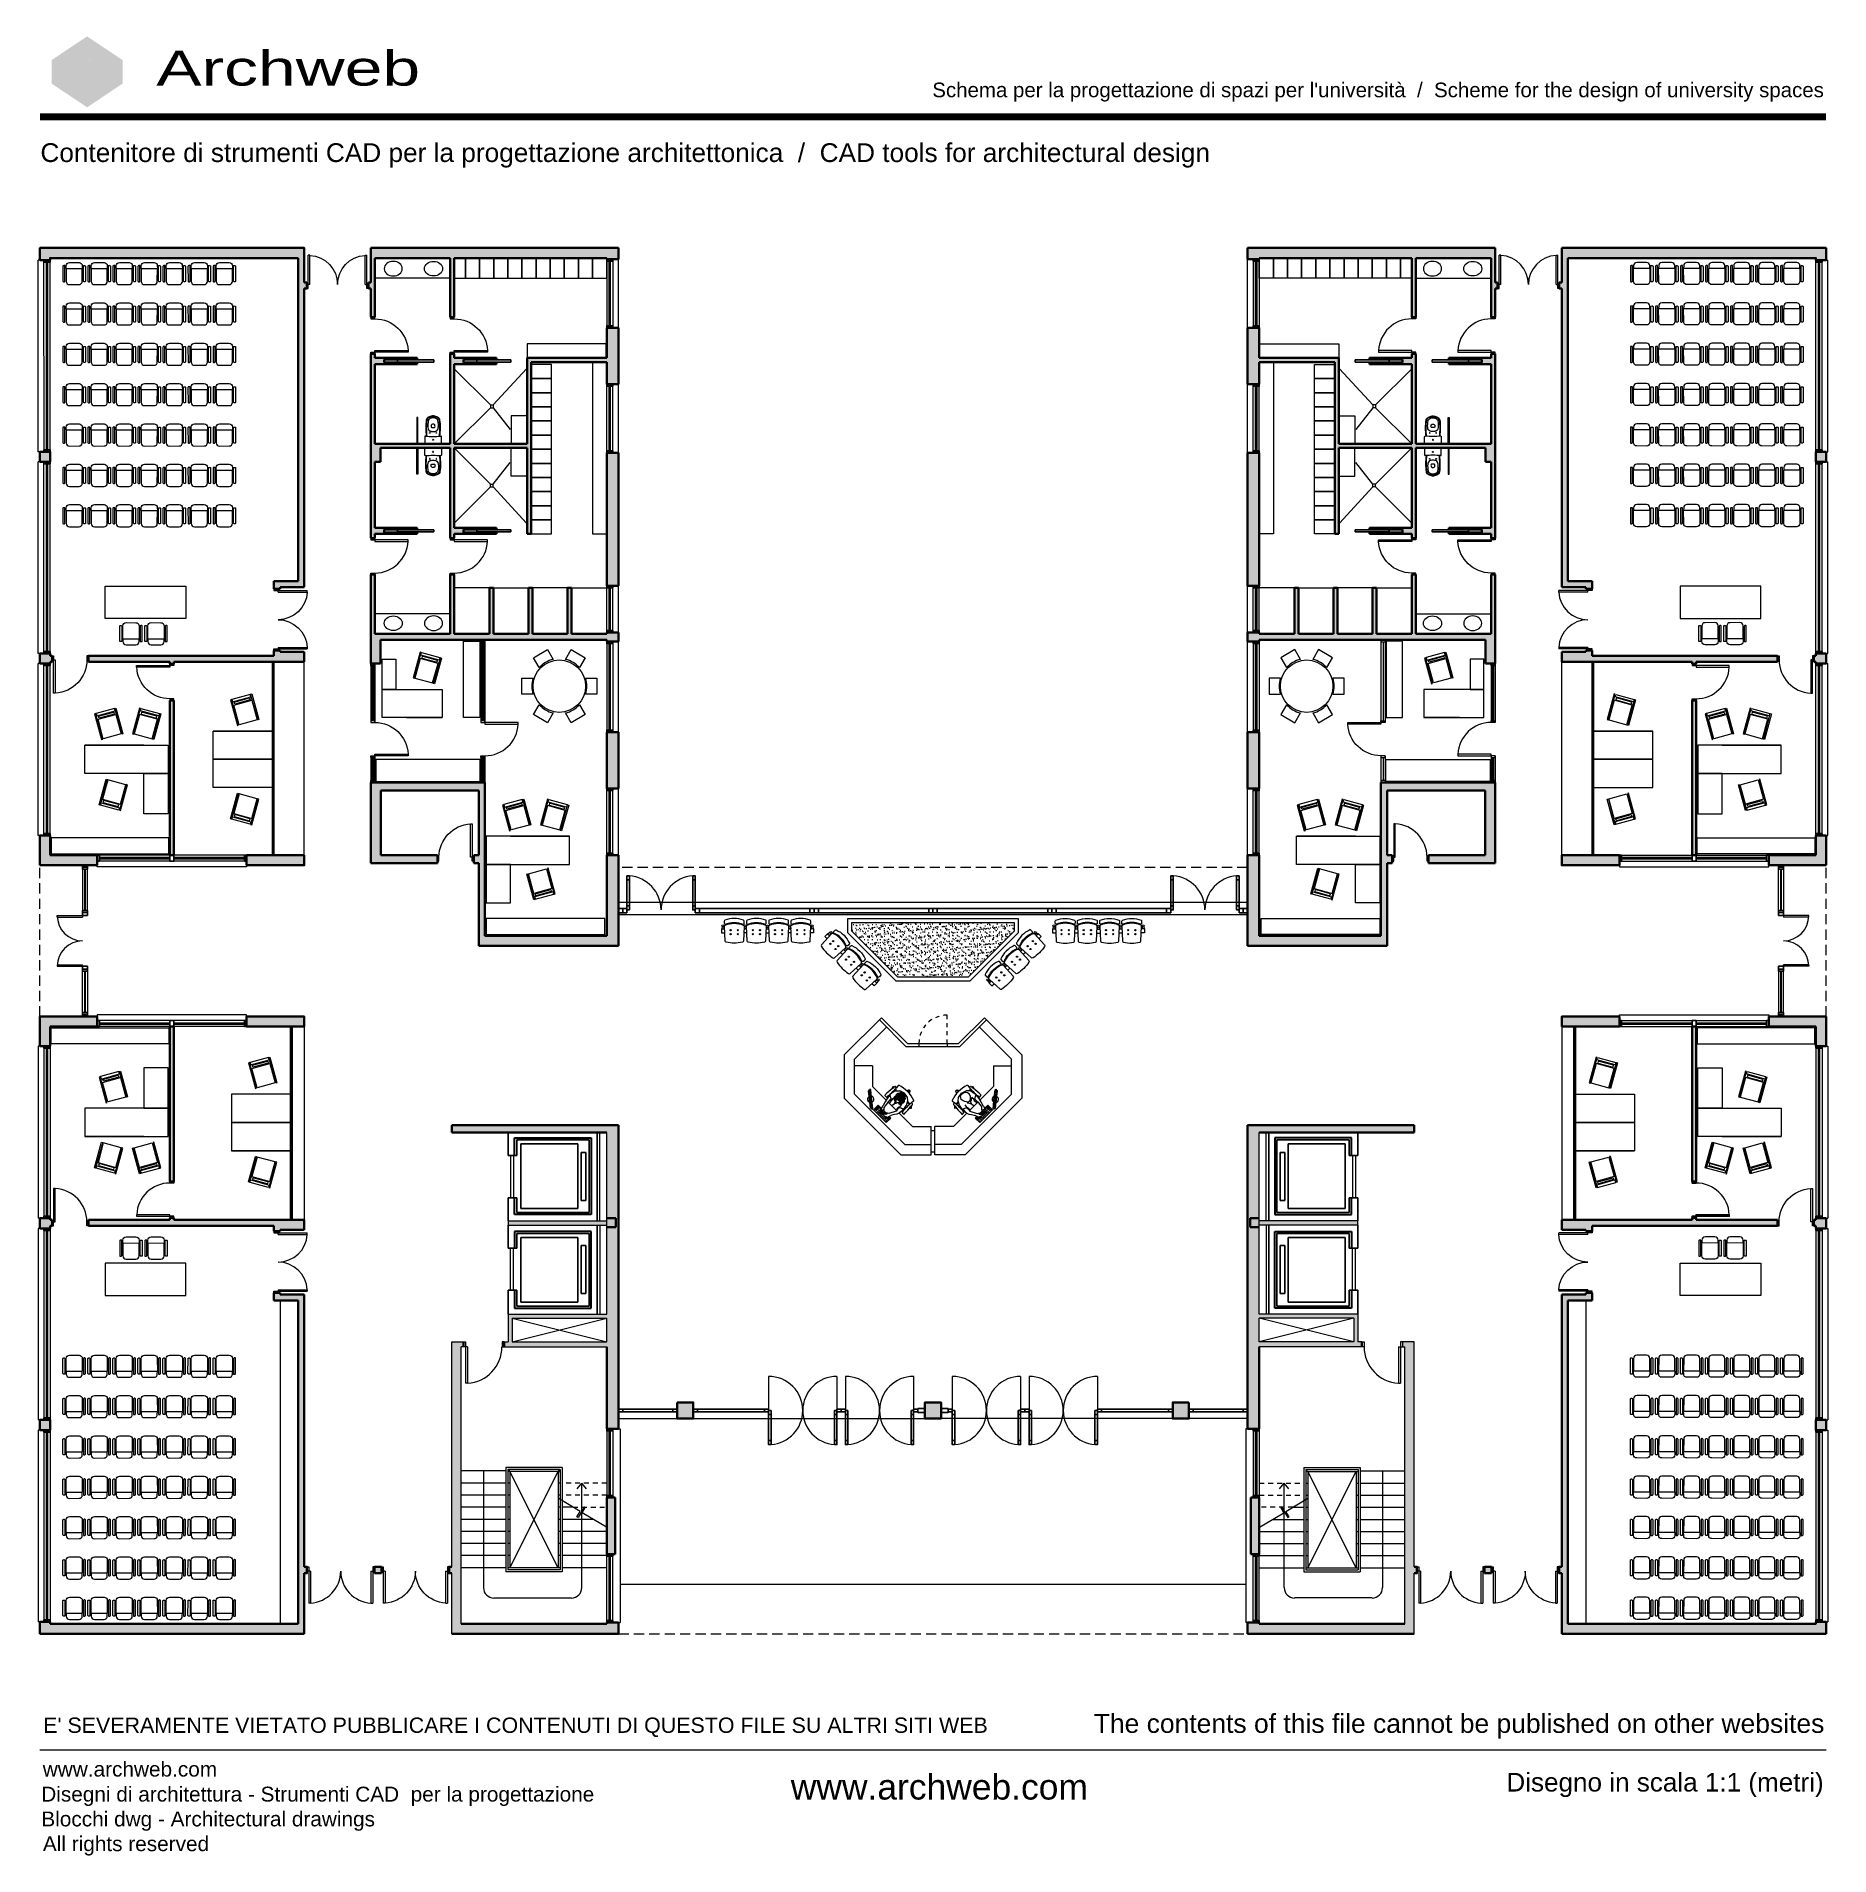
# Model space of a CAD drawing. Header units: millimetres. Extents: x 360.3 to 404.7, y 726.4 to 771.5.
import ezdxf
from ezdxf.enums import TextEntityAlignment as Align

# ---------------------------------------------------------------- set-up
doc = ezdxf.new("R2010")
doc.units = ezdxf.units.MM
for name, pattern in [('ACAD_ISO02W100', [15, 12, -3]), ('HIDDEN', [0.375, 0.25, -0.125]), ('TRATTEGGIATA', [19.05, 12.7, -6.35]), ('TRATTEGGIATA2', [9.525, 6.35, -3.175])]:
    doc.linetypes.add(name, pattern=pattern)
for name, color, linetype, lineweight in [('ARREDI attrezzature - furniture', 175, 'Continuous', 9), ('MURATURA sezioni - section wall', 7, 'Continuous', 40), ('PORTE - doors', 252, 'Continuous', 5), ('PROIEZIONI - projections', 145, 'Continuous', 13), ('PROIEZIONI finissime - fine lines', 251, 'Continuous', 9), ('PROIEZIONI tratteggiate - dashed', 1, 'TRATTEGGIATA2', 9), ('SEZIONI medie - small section', 2, 'Continuous', 25), ('www.archweb.com', 2, 'Continuous', 5), ('www.archweb.com - All rights reserved', 2, 'Continuous', 5), ('www.archweb.it - All rights reserved', 2, 'Continuous', 5)]:
    doc.layers.add(name, color=color, linetype=linetype, lineweight=lineweight)
doc.layers.add('MURATURE tratteggi - wall hatch', color=7, linetype='Continuous', lineweight=18, true_color=0x878787)
doc.layers.add('VERDE giardino - trees garden', color=7, linetype='Continuous', lineweight=13, true_color=0x317e30)
for name, color, linetype in [('VETRATE sezioni - windows sections', 150, 'Continuous'), ('www.archweb.it - blocchi dwg', 2, 'Continuous'), ('www.archweb.it - blocchi dwg gratis', 2, 'Continuous')]:
    doc.layers.add(name, color=color, linetype=linetype)
doc.styles.add('AW', font='arial.ttf')
doc.styles.get("Standard").update_dxf_attribs({"font": 'arial.ttf'})

msp = doc.modelspace()

# ---------------------------------------------------------------- texts
at = {"style": 'AW', "width": 1.395375}
msp.add_text('Archweb', height=0.8619, dxfattribs=at).set_placement((363.225, 770.242), (369.762, 770.242), align=Align.FIT)
at = {"layer": 'www.archweb.com', "style": 'AW'}
msp.add_text('www.archweb.com', height=0.6282, dxfattribs=at).set_placement((378.948, 727.758))
at = {"layer": 'www.archweb.com - All rights reserved', "color": 7, "style": 'AW'}
msp.add_text("E' SEVERAMENTE VIETATO PUBBLICARE I CONTENUTI DI QUESTO FILE SU ALTRI SITI WEB", height=0.37964, dxfattribs=at).set_placement((360.421, 729.411))
at = {"layer": 'www.archweb.com - All rights reserved', "color": 1, "style": 'AW'}
msp.add_text('The contents of this file cannot be published on other websites', height=0.46914, dxfattribs=at).set_placement((386.456, 729.41))
at = {"layer": 'www.archweb.com - All rights reserved', "color": 251, "style": 'AW'}
for s, height, p in [('www.archweb.com', 0.3685, (360.412, 728.328)), ('Disegno in scala 1:1 (metri)', 0.46246, (396.681, 727.957)), ('Disegni di architettura - Strumenti CAD  per la progettazione', 0.3685, (360.374, 727.708)), ('Blocchi dwg - Architectural drawings', 0.3685, (360.376, 727.093)), ('All rights reserved', 0.3685, (360.414, 726.479))]:
    msp.add_text(s, height=height, dxfattribs=at).set_placement(p)
at = {"layer": 'www.archweb.it - All rights reserved'}
msp.add_text("Schema per la progettazione di spazi per l'università  /  Scheme for the design of university spaces", height=0.36277, dxfattribs=at).set_placement((382.455, 769.953))
at = {"layer": 'www.archweb.it - blocchi dwg gratis', "color": 253, "insert": (360.353, 768.812), "char_height": 0.464889, "attachment_point": 1}
msp.add_mtext_dynamic_manual_height_columns('Contenitore di strumenti CAD per la progettazione architettonica  /  CAD tools for architectural design', width=38.18447, gutter_width=20.799, heights=[0], dxfattribs=at)

# ---------------------------------------------------------------- blocks, each defined once
blk = doc.blocks.new('Logo Archweb')
at = {"true_color": 0xababab}
h = blk.add_hatch(color=253, dxfattribs=at)
h.dxf.hatch_style = 1
h.paths.add_polyline_path([(-0.406, -0.72), (-0.371, -0.697), (-0.371, -0.248), (-0.742, -0.496)])
h.paths.add_polyline_path([(-0.371, -0.697), (-0.035, -0.472), (-0.371, -0.248)])
h.paths.add_polyline_path([(-0.035, -0.472), (0, -0.449), (0.035, -0.472), (0.371, -0.248), (0, 0), (-0.371, -0.248)])
h.paths.add_polyline_path([(0.035, -0.472), (0.371, -0.697), (0.371, -0.248)])
h.paths.add_polyline_path([(0.371, -0.697), (0.406, -0.72), (0.742, -0.496), (0.371, -0.248)])
at = {"true_color": 0x878787}
h = blk.add_hatch(color=252, dxfattribs=at)
h.dxf.hatch_style = 1
h.paths.add_polyline_path([(0.406, -0.72), (0.406, -0.767), (0.742, -0.992), (0.742, -0.496)])
h.paths.add_polyline_path([(0.406, -0.767), (0.406, -1.216), (0.742, -0.992)])
h.paths.add_polyline_path([(-0.406, -1.216), (-0.406, -0.767), (-0.742, -0.992)])
h.paths.add_polyline_path([(-0.406, -0.767), (-0.406, -0.72), (-0.742, -0.496), (-0.742, -0.992)])
at = {"true_color": 0xffffff}
h = blk.add_hatch(color=7, dxfattribs=at)
h.dxf.hatch_style = 1
h.paths.add_polyline_path([(0, -0.543), (0.336, -0.767), (0.336, -1.263), (0.406, -1.216), (0.406, -0.72), (0, -0.449), (-0.406, -0.72), (-0.406, -1.216), (-0.336, -1.263), (-0.336, -0.767)])
at = {"true_color": 0xaa0e10}
h = blk.add_hatch(color=14, dxfattribs=at)
h.dxf.hatch_style = 1
h.paths.add_polyline_path([(0.336, -0.767), (0, -0.543), (-0.336, -0.767), (0, -0.992)])
at = {"true_color": 0x890b0d}
h = blk.add_hatch(color=16, dxfattribs=at)
h.dxf.hatch_style = 1
h.paths.add_polyline_path([(-0.336, -0.767), (-0.336, -1.263), (0, -1.488), (0, -0.992)])
h.paths.add_polyline_path([(0.336, -1.263), (0.336, -0.767), (0, -0.992), (0, -1.488)])
blk = doc.blocks.new('Porta doppia ..R41')
at = {"layer": 'PORTE - doors', "color": 2}
for p, q in [((-1.49, -0.1), (-1.49, 0.724)), ((-1.45, 0), (-1.45, 0.724)), ((-0.08, 0), (-0.08, 0.724)), ((-0.04, -0.1), (-0.04, 0.724)), ((-1.45, 0), (-1.53, 0)), ((-0.08, 0), (0, 0)), ((-1.53, -0.1), (-1.49, -0.1)), ((0, -0.1), (-0.04, -0.1))]:
    blk.add_line(p, q, dxfattribs=at)
at = {"layer": 'PORTE - doors', "color": 2, "ltscale": 0.5}
for p, q in [((-1.45, 0.724), (-1.49, 0.724)), ((-0.08, 0.724), (-0.04, 0.724)), ((-1.53, -0.1), (-1.53, 0)), ((0, -0.1), (0, 0))]:
    blk.add_line(p, q, dxfattribs=at)
at = {"layer": 'PROIEZIONI - projections', "color": 251}
for centre, start, end in [((-1.489, 0), 359.976, 86.8925), ((-0.041, 0), 93.1075, 180.024)]:
    blk.add_arc(centre, 0.724, start, end, dxfattribs=at)
blk = doc.blocks.new('PMA_0.825')
at = {"layer": 'PORTE - doors', "color": 2, "linetype": 'ByBlock', "ltscale": 0.5}
for points in [[(0.04, 0.1), (0.08, 0.1), (0.08, 0.925), (0.04, 0.925)], [(0, 0), (0.04, 0), (0.04, 0.1), (0, 0.1)], [(0.905, 0), (0.865, 0), (0.865, 0.1), (0.905, 0.1)]]:
    blk.add_lwpolyline(points, close=True, dxfattribs=at)
at = {"layer": 'PROIEZIONI finissime - fine lines', "color": 251, "linetype": 'ByBlock'}
blk.add_arc((0.04, 0.1), 0.825, 0, 87.2209, dxfattribs=at)
blk = doc.blocks.new('Sedia - chair..R43')
blk.add_line((-0.266, -0.359), (0.128, -0.429))
for points in [[(-0.266, -0.359), (-0.211, -0.044, -0.414214), (-0.118, 0.021), (0.118, -0.021, -0.414214), (0.183, -0.114), (0.128, -0.429)], [(-0.308, -0.423), (-0.338, -0.418, -0.414214), (-0.354, -0.395), (-0.291, -0.04, -0.414214), (-0.268, -0.024), (-0.258, -0.026, -0.414214), (-0.242, -0.049), (-0.308, -0.423)], [(-0.266, -0.359), (-0.279, -0.428, 0.414214), (-0.214, -0.521), (0.023, -0.562, 0.414214), (0.115, -0.498), (0.128, -0.429)], [(0.145, -0.503), (0.174, -0.508, 0.414214), (0.198, -0.492), (0.26, -0.137, 0.414214), (0.244, -0.114), (0.234, -0.112, 0.414214), (0.211, -0.129), (0.145, -0.503)]]:
    blk.add_lwpolyline(points, format="xyb")
blk = doc.blocks.new('WC')
at = {"color": 0}
for p, q in [((-0.394, 0), (-0.394, 0.188)), ((-0.394, 0), (-0.394, -0.188)), ((-0.086, 0.068), (-0.085, 0.072)), ((0.277, 0.014), (0.277, 0.014)), ((0.277, -0.014), (0.277, -0.014))]:
    blk.add_line(p, q, dxfattribs=at)
for centre, radius in [((-0.301, 0), 0.0135), ((-0.131, 0.08), 0.0075), ((-0.131, -0.08), 0.0075)]:
    blk.add_circle(centre, radius, dxfattribs=at)
for centre, radius, start, end in [((-0.376, 0.188), 0.018, 92.9008, 180), ((-0.301, -1.292), 1.5, 87.0632, 92.9008), ((-0.225, 0.193), 0.013, 356.3301, 87.0632), ((2.785, 0), 3.003, 176.3301, 180), ((2.785, 0), 3.003, 180, 183.6699), ((-0.007, -1.317), 1.485, 82.3921, 98.0167), ((-0.007, -1.317), 1.5, 82.3921, 97.9045), ((0.204, 0), 0.3, 171.4778, 180), ((0.204, 0), 0.3, 180, 188.5222), ((0.006, 0.03), 0.1, 157.503, 171.6873), ((0.006, 0.03), 0.1, 93.3828, 155.2153), ((0.045, -0.619), 0.75, 80.1329, 93.3828), ((0.15, 0), 0.15, 167.5266, 180), ((0.15, 0), 0.15, 180, 192.4734), ((0.023, 0.028), 0.02, 85.9717, 167.9032), ((-0.028, -0.7), 0.75, 83.3599, 85.9717), ((0.055, 0.015), 0.03, 32.131, 83.3599), ((0.029, 0), 0.06, 0, 31.0081), ((0.029, 0), 0.06, 328.9919, 0), ((0.162, 0.056), 0.065, 29.6945, 80.1329), ((0.181, 0.09), 0.065, 22.0752, 82.3921), ((0.181, 0.09), 0.08, 22.345, 82.3921), ((0.047, -0.009), 0.197, 4.0791, 29.6945), ((-0.29, -0.131), 0.585, 14.406, 24.828), ((0.179, 0), 0.065, 0, 4.0791), ((0.179, 0), 0.065, 355.9209, 0), ((-0.29, -0.131), 0.6, 14.406, 24.7952), ((0.229, 0), 0.05, 0, 16.1349), ((0.229, 0), 0.05, 343.8651, 0), ((0.229, 0), 0.065, 0, 16.1349), ((0.229, 0), 0.065, 343.8651, 0), ((-0.376, -0.188), 0.018, 180, 267.0992), ((-0.301, 1.292), 1.5, 267.0992, 272.9368), ((-0.225, -0.193), 0.013, 272.9368, 3.6699), ((-0.007, 1.317), 1.485, 261.9833, 277.6079), ((-0.007, 1.317), 1.5, 262.0955, 277.6079), ((0.006, -0.03), 0.1, 188.3127, 202.497), ((0.006, -0.03), 0.1, 204.7847, 266.6172), ((0.045, 0.619), 0.75, 266.6172, 279.8671), ((0.023, -0.028), 0.02, 192.0968, 274.0283), ((-0.028, 0.7), 0.75, 274.0283, 276.6401), ((0.055, -0.015), 0.03, 276.6401, 327.869), ((0.162, -0.056), 0.065, 279.8671, 330.3055), ((0.181, -0.09), 0.065, 277.6079, 337.9248), ((0.181, -0.09), 0.08, 277.6079, 337.655), ((0.047, 0.009), 0.197, 330.3055, 355.9209), ((-0.29, 0.131), 0.585, 335.172, 345.594), ((-0.29, 0.131), 0.6, 335.2048, 345.594)]:
    blk.add_arc(centre, radius, start, end, dxfattribs=at)

# ---------------------------------------------------------------- hatches: boundary and pattern name
at = {"layer": 'MURATURE tratteggi - wall hatch'}
h = msp.add_hatch(color=256, dxfattribs=at)
h.paths.add_polyline_path([(366.891, 766.216), (360.341, 766.216), (360.341, 765.916), (360.591, 765.916), (360.591, 765.966), (360.641, 765.966), (366.741, 765.967), (366.741, 757.957), (366.141, 757.957), (366.141, 757.767), (366.291, 757.767), (366.291, 757.807), (366.891, 757.807), (366.891, 765.21), (366.951, 765.21), (366.951, 765.36), (366.891, 765.36)])
h.paths.add_polyline_path([(374.68, 766.216), (368.541, 766.216), (368.541, 765.36), (368.481, 765.36), (368.481, 765.21), (368.541, 765.21), (368.541, 764.499), (368.641, 764.499), (368.641, 765.967), (370.509, 765.967), (370.509, 764.499), (370.609, 764.499), (370.609, 765.967), (374.386, 765.967), (374.386, 765.938), (374.68, 765.938)])
h.paths.add_polyline_path([(374.68, 764.238), (374.386, 764.238), (374.386, 763.49), (374.386, 763.49), (372.417, 763.49), (372.417, 761.359), (370.609, 761.359), (370.609, 763.34), (371.656, 763.34), (371.656, 763.38), (370.836, 763.38), (370.836, 763.45), (371.656, 763.45), (371.656, 763.49), (371.432, 763.49), (370.609, 763.49), (370.609, 763.594), (370.509, 763.594), (370.509, 761.359), (368.641, 761.359), (368.641, 763.34), (369.689, 763.34), (369.689, 763.38), (368.869, 763.38), (368.869, 763.45), (369.689, 763.45), (369.689, 763.49), (369.465, 763.49), (368.641, 763.49), (368.641, 763.594), (368.541, 763.594), (368.541, 759.024), (368.641, 759.024), (368.641, 759.128), (369.689, 759.128), (369.689, 759.168), (368.869, 759.168), (368.869, 759.238), (369.689, 759.238), (369.689, 759.278), (368.641, 759.278), (368.641, 760.916), (368.784, 760.916), (368.784, 761.259), (370.509, 761.259), (370.509, 759.024), (370.609, 759.024), (370.609, 759.128), (371.656, 759.128), (371.656, 759.168), (370.836, 759.168), (370.836, 759.238), (371.656, 759.238), (371.656, 759.278), (370.609, 759.278), (370.609, 761.259), (372.417, 761.259), (372.417, 759.128), (372.517, 759.128), (372.517, 763.39), (374.386, 763.39), (374.386, 762.838), (374.68, 762.839)])
h.paths.add_polyline_path([(374.68, 761.139), (374.386, 761.138), (374.386, 757.84), (374.68, 757.84)])
h.paths.add_polyline_path([(368.784, 756.501), (374.386, 756.501), (374.386, 756.462), (374.68, 756.462), (374.68, 756.685), (374.386, 756.685), (374.386, 756.651), (373.517, 756.651), (373.517, 757.795), (373.417, 757.795), (373.417, 756.651), (372.547, 756.651), (372.547, 757.795), (372.447, 757.795), (372.447, 756.651), (371.578, 756.651), (371.578, 757.795), (371.478, 757.795), (371.478, 756.651), (370.609, 756.651), (370.609, 758.119), (370.509, 758.119), (370.509, 756.651), (368.641, 756.651), (368.641, 758.119), (368.541, 758.119), (368.541, 755.916), (368.784, 755.916)])
h.paths.add_polyline_path([(366.891, 756.207), (366.291, 756.207), (366.291, 756.237), (366.141, 756.237), (366.141, 756.107), (361.546, 756.107), (361.546, 755.957), (363.563, 755.957), (363.563, 755.907), (363.663, 755.907), (363.663, 755.957), (366.891, 755.957)])
h.paths.add_polyline_path([(360.591, 761.166), (360.341, 761.166), (360.341, 760.916), (360.591, 760.916)], flags=17)
h.paths.add_polyline_path([(360.591, 756.166), (360.341, 756.166), (360.341, 755.916), (360.591, 755.916), (360.591, 755.957), (360.641, 755.957), (360.641, 756.107), (360.591, 756.107)])
h.paths.add_polyline_path([(371.37, 752.966), (368.541, 752.966), (368.541, 750.967), (370.195, 750.967), (370.195, 751.167), (368.791, 751.167), (368.791, 752.766), (371.22, 752.766), (371.22, 751.167), (371.095, 751.167), (371.095, 750.967), (371.22, 750.967), (371.22, 748.916), (374.68, 748.916), (374.68, 751.167), (374.386, 751.167), (374.386, 749.166), (371.37, 749.166)])
h.paths.add_polyline_path([(363.663, 755.002), (363.563, 755.002), (363.563, 751.166), (363.663, 751.166)])
h.paths.add_polyline_path([(361.763, 751.166), (360.591, 751.166), (360.591, 751.651), (360.341, 751.651), (360.341, 750.917), (361.763, 750.917)])
h.paths.add_polyline_path([(361.763, 747.166), (360.341, 747.166), (360.341, 746.431), (360.591, 746.431), (360.591, 746.916), (361.763, 746.916)])
h.paths.add_polyline_path([(366.891, 747.166), (365.463, 747.166), (365.463, 746.916), (366.891, 746.916)])
h.paths.add_polyline_path([(366.891, 751.167), (365.463, 751.167), (365.463, 750.917), (366.891, 750.917)])
h.paths.add_polyline_path([(374.68, 754.216), (374.386, 754.216), (374.386, 752.816), (374.68, 752.816)])
h.paths.add_polyline_path([(366.891, 742.126), (363.663, 742.126), (363.663, 742.175), (363.563, 742.175), (363.563, 742.126), (361.546, 742.126), (361.546, 741.976), (366.141, 741.976), (366.141, 741.845), (366.291, 741.845), (366.291, 741.876), (366.891, 741.876)])
h.paths.add_polyline_path([(360.641, 742.126), (360.591, 742.126), (360.591, 742.166), (360.341, 742.166), (360.341, 741.916), (360.591, 741.916), (360.591, 741.976), (360.641, 741.976)])
h.paths.add_polyline_path([(363.663, 746.916), (363.563, 746.916), (363.563, 743.08), (363.663, 743.08)])
h.paths.add_polyline_path([(374.68, 744.474), (370.546, 744.474), (370.546, 744.29), (374.386, 744.29), (374.386, 742.166), (374.613, 742.166), (374.613, 741.943), (374.386, 741.943), (374.386, 739.786), (371.946, 739.786), (371.946, 739.106), (371.842, 739.106), (371.842, 738.981), (374.386, 738.981), (374.386, 736.944), (374.68, 736.944)])
h.paths.add_polyline_path([(372.046, 739.686), (374.386, 739.686), (374.386, 739.106), (372.046, 739.106)], flags=16)
h.paths.add_polyline_path([(374.613, 742.166), (374.386, 742.166), (374.386, 741.943), (374.613, 741.943)], flags=17)
h.paths.add_polyline_path([(374.386, 742.099), (371.946, 742.099), (371.946, 741.999), (374.386, 741.999)], flags=17)
h.paths.add_polyline_path([(376.531, 737.601), (376.131, 737.601), (376.131, 737.201), (376.531, 737.201)])
h.paths.add_polyline_path([(374.597, 735.244), (374.386, 735.244), (374.386, 733.844), (374.597, 733.844)], flags=17)
h.paths.add_polyline_path([(370.78, 738.981), (370.835, 738.981), (370.835, 739.106), (370.546, 739.106), (370.546, 733.53), (370.481, 733.53), (370.481, 733.366), (370.546, 733.366), (370.546, 731.866), (374.68, 731.866), (374.68, 732.144), (374.386, 732.144), (374.386, 732.116), (370.78, 732.116)])
h.paths.add_polyline_path([(368.806, 733.53), (368.631, 733.53), (368.631, 733.366), (368.806, 733.366)])
h.paths.add_polyline_path([(366.891, 740.276), (366.291, 740.276), (366.291, 740.315), (366.141, 740.315), (366.141, 740.126), (366.741, 740.126), (366.741, 732.116), (360.591, 732.116), (360.591, 732.166), (360.341, 732.166), (360.341, 731.866), (366.891, 731.866), (366.891, 733.366), (366.957, 733.366), (366.957, 733.53), (366.891, 733.53)])
h.paths.add_polyline_path([(360.591, 737.166), (360.341, 737.166), (360.341, 736.916), (360.591, 736.916)], flags=17)
h.paths.add_polyline_path([(382.672, 737.601), (382.272, 737.601), (382.272, 737.201), (382.672, 737.201)])
h.paths.add_polyline_path([(388.813, 737.601), (388.413, 737.601), (388.413, 737.201), (388.813, 737.201)])
h.paths.add_polyline_path([(390.558, 738.981), (393.103, 738.981), (393.103, 739.106), (392.998, 739.106), (392.998, 739.786), (390.558, 739.786), (390.558, 741.943), (390.331, 741.943), (390.331, 742.166), (390.558, 742.166), (390.558, 744.29), (394.398, 744.29), (394.398, 744.474), (390.264, 744.474), (390.264, 736.944), (390.558, 736.944)])
h.paths.add_polyline_path([(390.558, 739.106), (390.558, 739.686), (392.898, 739.686), (392.898, 739.106)], flags=16)
h.paths.add_polyline_path([(390.558, 742.166), (390.331, 742.166), (390.331, 741.943), (390.558, 741.943)], flags=17)
h.paths.add_polyline_path([(392.998, 742.099), (390.558, 742.099), (390.558, 741.999), (392.998, 741.999)], flags=17)
h.paths.add_polyline_path([(390.558, 735.244), (390.347, 735.244), (390.347, 733.844), (390.558, 733.844)], flags=17)
h.paths.add_polyline_path([(394.398, 739.106), (394.109, 739.106), (394.109, 738.981), (394.164, 738.981), (394.164, 732.116), (390.558, 732.116), (390.558, 732.144), (390.264, 732.144), (390.264, 731.866), (394.398, 731.866), (394.398, 733.366), (394.464, 733.366), (394.464, 733.53), (394.398, 733.53)])
h.paths.add_polyline_path([(396.313, 733.53), (396.138, 733.53), (396.138, 733.366), (396.313, 733.366)])
h.paths.add_polyline_path([(398.203, 740.126), (398.803, 740.126), (398.803, 740.315), (398.653, 740.315), (398.653, 740.276), (398.053, 740.276), (398.053, 733.53), (397.987, 733.53), (397.987, 733.366), (398.053, 733.366), (398.053, 731.866), (404.603, 731.866), (404.603, 732.166), (404.353, 732.166), (404.353, 732.116), (404.303, 732.116), (398.203, 732.116)])
h.paths.add_polyline_path([(404.603, 737.166), (404.353, 737.166), (404.353, 736.916), (404.603, 736.916)], flags=17)
h.paths.add_polyline_path([(404.603, 742.166), (404.353, 742.166), (404.353, 742.126), (404.303, 742.126), (404.303, 741.976), (404.353, 741.976), (404.353, 741.916), (404.603, 741.916)])
h.paths.add_polyline_path([(403.398, 742.126), (401.381, 742.126), (401.381, 742.175), (401.281, 742.175), (401.281, 742.126), (398.053, 742.126), (398.053, 741.876), (398.653, 741.876), (398.653, 741.845), (398.803, 741.845), (398.803, 741.976), (403.398, 741.976)])
h.paths.add_polyline_path([(404.603, 747.166), (403.181, 747.166), (403.181, 746.916), (404.353, 746.916), (404.353, 746.431), (404.603, 746.431)])
h.paths.add_polyline_path([(401.381, 746.916), (401.281, 746.916), (401.281, 743.08), (401.381, 743.08)])
h.paths.add_polyline_path([(399.481, 747.166), (398.053, 747.166), (398.053, 746.916), (399.481, 746.916)])
h.paths.add_polyline_path([(399.481, 751.167), (398.053, 751.167), (398.053, 750.917), (399.481, 750.917)])
h.paths.add_polyline_path([(401.381, 755.002), (401.281, 755.002), (401.281, 751.166), (401.381, 751.166)])
h.paths.add_polyline_path([(404.603, 751.651), (404.353, 751.651), (404.353, 751.166), (403.181, 751.166), (403.181, 750.917), (404.603, 750.917)])
h.paths.add_polyline_path([(396.403, 752.966), (393.574, 752.966), (393.574, 749.166), (390.558, 749.166), (390.558, 751.167), (390.264, 751.167), (390.264, 748.916), (390.264, 748.916), (390.264, 748.916), (393.724, 748.916), (393.724, 750.967), (393.849, 750.967), (393.849, 751.167), (393.724, 751.167), (393.724, 752.766), (396.153, 752.766), (396.153, 751.167), (394.749, 751.167), (394.749, 750.967), (396.403, 750.967)])
h.paths.add_polyline_path([(390.558, 754.216), (390.264, 754.216), (390.264, 752.816), (390.558, 752.816)])
h.paths.add_polyline_path([(403.398, 756.107), (398.803, 756.107), (398.803, 756.237), (398.653, 756.237), (398.653, 756.207), (398.053, 756.207), (398.053, 755.957), (401.281, 755.957), (401.281, 755.907), (401.381, 755.907), (401.381, 755.957), (403.398, 755.957)])
h.paths.add_polyline_path([(404.603, 756.166), (404.353, 756.166), (404.353, 756.107), (404.303, 756.107), (404.303, 755.957), (404.353, 755.957), (404.353, 755.916), (404.603, 755.916)])
h.paths.add_polyline_path([(404.603, 761.166), (404.353, 761.166), (404.353, 760.916), (404.603, 760.916)], flags=17)
h.paths.add_polyline_path([(398.803, 757.957), (398.203, 757.957), (398.203, 765.967), (404.303, 765.967), (404.353, 765.966), (404.353, 765.916), (404.603, 765.916), (404.603, 766.216), (398.053, 766.216), (398.053, 765.36), (397.993, 765.36), (397.993, 765.21), (398.053, 765.21), (398.053, 757.807), (398.203, 757.807), (398.653, 757.807), (398.653, 757.767), (398.803, 757.767)])
h.paths.add_polyline_path([(396.403, 758.119), (396.303, 758.119), (396.303, 756.651), (394.436, 756.651), (394.436, 758.119), (394.336, 758.119), (394.336, 756.651), (393.466, 756.651), (393.466, 757.795), (393.366, 757.795), (393.366, 756.651), (392.497, 756.651), (392.497, 757.795), (392.397, 757.795), (392.397, 756.651), (391.527, 756.651), (391.527, 757.795), (391.427, 757.795), (391.427, 756.651), (390.558, 756.651), (390.558, 756.685), (390.264, 756.685), (390.264, 756.462), (390.558, 756.462), (390.558, 756.501), (396.16, 756.501), (396.16, 755.916), (396.403, 755.916)])
h.paths.add_polyline_path([(396.403, 763.594), (396.303, 763.594), (396.303, 763.49), (395.483, 763.49), (395.256, 763.49), (395.256, 763.45), (396.076, 763.45), (396.076, 763.38), (395.256, 763.38), (395.256, 763.34), (396.303, 763.34), (396.303, 761.359), (394.436, 761.359), (394.436, 763.594), (394.336, 763.594), (394.336, 763.49), (393.516, 763.49), (393.288, 763.49), (393.288, 763.45), (394.108, 763.45), (394.108, 763.38), (393.288, 763.38), (393.288, 763.34), (394.336, 763.34), (394.336, 761.359), (392.527, 761.359), (392.527, 763.49), (390.558, 763.49), (390.558, 764.238), (390.264, 764.238), (390.264, 762.839), (390.558, 762.838), (390.558, 763.39), (392.427, 763.39), (392.427, 759.128), (392.527, 759.128), (392.527, 761.259), (394.336, 761.259), (394.336, 759.278), (393.288, 759.278), (393.288, 759.238), (394.108, 759.238), (394.108, 759.168), (393.288, 759.168), (393.288, 759.128), (394.336, 759.128), (394.336, 759.024), (394.436, 759.024), (394.436, 761.259), (396.16, 761.259), (396.16, 760.916), (396.303, 760.916), (396.303, 759.278), (395.256, 759.278), (395.256, 759.238), (396.076, 759.238), (396.076, 759.168), (395.256, 759.168), (395.256, 759.128), (396.303, 759.128), (396.303, 759.024), (396.403, 759.024)])
h.paths.add_polyline_path([(390.558, 761.138), (390.264, 761.139), (390.264, 757.84), (390.558, 757.84), (390.558, 757.84)])
h.paths.add_polyline_path([(396.403, 766.216), (390.264, 766.216), (390.264, 765.938), (390.558, 765.938), (390.558, 765.967), (394.336, 765.967), (394.336, 764.499), (394.436, 764.499), (394.436, 765.967), (396.303, 765.967), (396.303, 764.499), (396.403, 764.499), (396.403, 765.21), (396.463, 765.21), (396.463, 765.36), (396.403, 765.36)])
at = {"layer": 'VERDE giardino - trees garden'}
h = msp.add_hatch(dxfattribs=at)
h.set_pattern_fill('AR-SAND', color=256, scale=0.003, style=0)
h.set_pattern_definition([(37.5, (-502.56601, 1015.99709), (-0.004800094, 0.146823971), [0, -0.115824, 0, -0.12954, 0, -0.123825]), (7.5, (-502.566, 1015.9971), (0.134856985, 0.21504753), [0, -0.062484, 0, -0.104394, 0, -0.040005]), (327.5, (-502.65973, 1015.99709), (0.237297711, 0.000431155), [0, -0.0381, 0, -0.13716, 0, -0.17907]), (317.5, (-502.65973, 1015.9971), (0.229066936, 0.066878797), [0, -0.01905, 0, -0.089916, 0, -0.10287])])
h.paths.add_polyline_path([(384.49, 749.29), (384.49, 749.491), (380.454, 749.491), (380.454, 749.29), (381.595, 748.149), (383.349, 748.149)])

# ---------------------------------------------------------------- linework, layer by layer
at = {"layer": 'ARREDI attrezzature - furniture', "ltscale": 0.18}
for p, q in [((370.609, 763.224), (371.509, 762.325)), ((372.397, 763.224), (371.575, 762.325)), ((392.547, 763.224), (393.369, 762.325)), ((394.336, 763.224), (393.435, 762.325)), ((371.509, 762.258), (370.609, 761.359)), ((371.509, 762.327), (371.509, 762.256)), ((371.509, 762.327), (371.575, 762.327)), ((371.509, 762.256), (371.575, 762.256)), ((371.575, 762.327), (371.575, 762.256)), ((371.575, 762.258), (371.997, 761.719)), ((393.369, 762.258), (392.947, 761.719)), ((393.369, 762.327), (393.369, 762.256)), ((393.435, 762.327), (393.369, 762.327)), ((393.435, 762.256), (393.369, 762.256)), ((393.435, 762.327), (393.435, 762.256)), ((393.435, 762.258), (394.336, 761.359)), ((372.417, 762.059), (372.017, 762.059)), ((372.017, 762.059), (372.017, 761.359)), ((392.527, 762.059), (392.927, 762.059)), ((392.927, 762.059), (392.927, 761.359)), ((371.509, 760.361), (370.609, 761.259)), ((372.017, 760.559), (372.017, 761.259)), ((392.927, 760.559), (392.927, 761.259)), ((393.435, 760.361), (394.336, 761.259)), ((371.575, 760.361), (371.997, 760.9)), ((393.369, 760.361), (392.947, 760.9)), ((370.609, 759.394), (371.509, 760.293)), ((371.509, 760.292), (371.509, 760.362)), ((371.509, 760.362), (371.575, 760.362)), ((371.509, 760.292), (371.575, 760.292)), ((371.575, 760.292), (371.575, 760.362)), ((372.397, 759.394), (371.575, 760.293)), ((372.417, 760.559), (372.017, 760.559)), ((392.527, 760.559), (392.927, 760.559)), ((392.547, 759.394), (393.369, 760.293)), ((393.369, 760.292), (393.369, 760.362)), ((393.435, 760.362), (393.369, 760.362)), ((393.435, 760.292), (393.369, 760.292)), ((393.435, 760.292), (393.435, 760.362)), ((394.336, 759.394), (393.435, 760.293)), ((371.478, 757.795), (370.609, 757.795)), ((371.578, 757.795), (372.447, 757.795)), ((373.417, 757.795), (372.547, 757.795)), ((373.517, 757.795), (374.386, 757.795)), ((391.427, 757.795), (390.558, 757.795)), ((391.527, 757.795), (392.397, 757.795)), ((393.366, 757.795), (392.497, 757.795)), ((393.466, 757.795), (394.336, 757.795)), ((366.891, 751.167), (366.891, 755.957)), ((398.053, 751.167), (398.053, 755.957)), ((366.891, 746.916), (366.891, 742.126)), ((398.053, 746.916), (398.053, 742.126))]:
    msp.add_line(p, q, dxfattribs=at)
at = {"layer": 'ARREDI attrezzature - furniture'}
for p, q in [((372.574, 756.06), (372.921, 756.26)), ((372.921, 756.26), (373.061, 756.018)), ((373.364, 756.018), (373.504, 756.26)), ((373.504, 756.26), (373.851, 756.06)), ((391.44, 756.26), (391.094, 756.06)), ((391.58, 756.018), (391.44, 756.26)), ((392.024, 756.26), (391.884, 756.018)), ((392.37, 756.06), (392.024, 756.26)), ((372.714, 755.818), (372.574, 756.06)), ((373.851, 756.06), (373.711, 755.818)), ((391.094, 756.06), (391.234, 755.818)), ((392.23, 755.818), (392.37, 756.06)), ((372.282, 755.155), (372.282, 755.555)), ((372.282, 755.555), (372.563, 755.555)), ((373.862, 755.555), (374.142, 755.555)), ((374.142, 755.555), (374.142, 755.155)), ((391.082, 755.555), (390.802, 755.555)), ((390.802, 755.555), (390.802, 755.155)), ((392.662, 755.555), (392.382, 755.555)), ((392.662, 755.155), (392.662, 755.555)), ((372.563, 755.155), (372.282, 755.155)), ((372.574, 754.65), (372.714, 754.892)), ((373.711, 754.892), (373.851, 754.65)), ((374.142, 755.155), (373.862, 755.155)), ((390.802, 755.155), (391.082, 755.155)), ((391.234, 754.892), (391.094, 754.65)), ((392.37, 754.65), (392.23, 754.892)), ((392.382, 755.155), (392.662, 755.155)), ((372.921, 754.45), (372.574, 754.65)), ((373.061, 754.692), (372.921, 754.45)), ((373.504, 754.45), (373.364, 754.692)), ((373.851, 754.65), (373.504, 754.45)), ((391.094, 754.65), (391.44, 754.45)), ((391.44, 754.45), (391.58, 754.692)), ((391.884, 754.692), (392.024, 754.45)), ((392.024, 754.45), (392.37, 754.65)), ((381.803, 746.421), (382.122, 746.421)), ((381.837, 746.501), (382.122, 746.501)), ((382.122, 746.501), (382.122, 746.421)), ((382.122, 746.501), (382.822, 746.501)), ((382.122, 746.421), (382.822, 746.421)), ((382.822, 746.501), (383.108, 746.501)), ((382.822, 746.501), (382.822, 746.421)), ((382.822, 746.421), (383.141, 746.421)), ((366.291, 740.126), (366.291, 732.116)), ((398.653, 740.126), (398.653, 732.116))]:
    msp.add_line(p, q, dxfattribs=at)
at = {"layer": 'ARREDI attrezzature - furniture', "ltscale": 0.7}
for p, q in [((377.231, 749.338), (377.231, 749.238)), ((377.231, 749.338), (377.305, 749.338)), ((377.231, 749.238), (377.31, 749.238)), ((377.247, 749.397), (377.241, 749.338)), ((377.285, 749.397), (377.291, 749.338)), ((377.86, 749.238), (377.783, 749.238)), ((377.855, 749.338), (377.787, 749.338)), ((377.802, 749.397), (377.796, 749.338)), ((377.84, 749.397), (377.846, 749.338)), ((378.41, 749.234), (378.333, 749.234)), ((378.405, 749.334), (378.337, 749.334)), ((378.352, 749.393), (378.346, 749.334)), ((378.39, 749.393), (378.396, 749.334)), ((378.96, 749.238), (378.883, 749.238)), ((378.955, 749.338), (378.887, 749.338)), ((378.902, 749.397), (378.896, 749.338)), ((378.94, 749.397), (378.946, 749.338)), ((379.511, 749.238), (379.433, 749.238)), ((379.511, 749.338), (379.437, 749.338)), ((379.457, 749.397), (379.451, 749.338)), ((379.495, 749.397), (379.501, 749.338)), ((379.511, 749.338), (379.511, 749.238)), ((379.861, 749.218), (379.79, 749.147)), ((379.79, 749.147), (379.846, 749.092)), ((379.861, 749.218), (379.913, 749.166)), ((379.914, 749.248), (379.868, 749.211)), ((379.941, 749.221), (379.904, 749.176)), ((385.003, 749.221), (385.041, 749.176)), ((385.03, 749.248), (385.076, 749.211)), ((385.083, 749.218), (385.031, 749.166)), ((385.083, 749.218), (385.154, 749.147)), ((385.154, 749.147), (385.098, 749.092)), ((385.433, 749.338), (385.507, 749.338)), ((385.433, 749.338), (385.433, 749.238)), ((385.433, 749.238), (385.512, 749.238)), ((385.449, 749.397), (385.443, 749.338)), ((385.487, 749.397), (385.493, 749.338)), ((385.984, 749.238), (386.062, 749.238)), ((385.989, 749.338), (386.057, 749.338)), ((386.004, 749.397), (385.998, 749.338)), ((386.042, 749.397), (386.048, 749.338)), ((386.534, 749.234), (386.612, 749.234)), ((386.539, 749.334), (386.607, 749.334)), ((386.554, 749.393), (386.548, 749.334)), ((386.592, 749.393), (386.598, 749.334)), ((387.084, 749.238), (387.162, 749.238)), ((387.089, 749.338), (387.157, 749.338)), ((387.104, 749.397), (387.098, 749.338)), ((387.142, 749.397), (387.148, 749.338)), ((387.713, 749.238), (387.634, 749.238)), ((387.713, 749.338), (387.639, 749.338)), ((387.659, 749.397), (387.653, 749.338)), ((387.697, 749.397), (387.703, 749.338)), ((387.713, 749.338), (387.713, 749.238)), ((380.18, 748.757), (380.235, 748.703)), ((380.254, 748.825), (380.302, 748.777)), ((380.306, 748.856), (380.26, 748.819)), ((380.333, 748.829), (380.296, 748.783)), ((384.611, 748.829), (384.648, 748.783)), ((384.638, 748.856), (384.684, 748.819)), ((384.69, 748.825), (384.642, 748.777)), ((384.764, 748.757), (384.709, 748.703)), ((380.567, 748.366), (380.621, 748.312)), ((380.641, 748.434), (380.689, 748.385)), ((380.693, 748.465), (380.647, 748.427)), ((380.72, 748.438), (380.683, 748.392)), ((384.224, 748.438), (384.262, 748.392)), ((384.251, 748.465), (384.297, 748.427)), ((384.304, 748.434), (384.255, 748.385)), ((384.377, 748.366), (384.323, 748.312)), ((381.014, 747.924), (380.958, 747.98)), ((381.084, 747.995), (381.014, 747.924)), ((381.084, 747.995), (381.032, 748.047)), ((381.088, 748.075), (381.042, 748.037)), ((381.115, 748.048), (381.077, 748.002)), ((383.83, 748.048), (383.867, 748.002)), ((383.857, 748.075), (383.902, 748.037)), ((383.86, 747.995), (383.912, 748.047)), ((383.86, 747.995), (383.931, 747.924)), ((383.931, 747.924), (383.986, 747.98)), ((380.274, 746.213), (381.199, 747.138)), ((380.524, 746.109), (381.32, 746.905)), ((381.143, 747.082), (381.803, 746.421)), ((381.199, 747.138), (381.837, 746.501)), ((383.745, 747.138), (383.108, 746.501)), ((383.801, 747.082), (383.141, 746.421)), ((384.421, 746.109), (383.625, 746.905)), ((384.671, 746.213), (383.745, 747.138)), ((380.274, 746.213), (380.274, 745.141)), ((380.524, 745.245), (380.524, 746.109)), ((380.974, 745.942), (380.524, 745.942)), ((380.974, 745.942), (380.974, 745.431)), ((383.971, 745.942), (383.971, 745.431)), ((383.971, 745.942), (384.421, 745.942)), ((384.421, 745.245), (384.421, 746.109)), ((384.671, 746.213), (384.671, 745.141)), ((380.974, 745.431), (381.312, 745.093)), ((381.466, 745.391), (381.49, 745.43)), ((381.513, 745.416), (381.49, 745.43)), ((381.562, 745.406), (381.54, 745.428)), ((381.611, 745.459), (381.564, 745.402)), ((383.333, 745.459), (383.38, 745.402)), ((383.383, 745.406), (383.404, 745.428)), ((383.432, 745.416), (383.454, 745.43)), ((383.479, 745.391), (383.454, 745.43)), ((383.971, 745.431), (383.633, 745.093)), ((380.274, 745.141), (381.674, 743.741)), ((380.524, 745.245), (381.777, 743.991)), ((380.923, 744.898), (380.876, 745.325)), ((380.917, 745.362), (380.901, 745.361)), ((380.956, 744.869), (380.901, 745.361)), ((380.952, 745.167), (380.932, 745.35)), ((380.983, 744.886), (380.952, 745.167)), ((381.114, 744.969), (381, 744.857)), ((381.114, 744.94), (381.107, 744.933)), ((381.113, 744.927), (381.12, 744.934)), ((381.114, 744.969), (381.194, 744.887)), ((381.12, 744.934), (381.114, 744.94)), ((381.224, 744.941), (381.167, 744.837)), ((381.234, 744.965), (381.224, 744.941)), ((381.289, 745.054), (381.234, 744.965)), ((381.289, 744.956), (381.264, 744.92)), ((381.335, 745.134), (381.289, 745.054)), ((381.316, 744.995), (381.289, 744.956)), ((381.352, 745.04), (381.316, 744.995)), ((381.379, 745.188), (381.335, 745.134)), ((381.39, 745.075), (381.352, 745.04)), ((381.358, 745.046), (381.568, 744.837)), ((381.406, 745.215), (381.379, 745.188)), ((381.417, 745.058), (381.383, 745.021)), ((381.438, 745.117), (381.39, 745.075)), ((381.536, 745.323), (381.4, 745.231)), ((381.444, 745.102), (381.4, 745.233)), ((381.452, 745.086), (381.417, 745.058)), ((381.444, 745.102), (381.506, 745.156)), ((381.477, 745.131), (381.452, 745.086)), ((381.506, 744.996), (381.456, 744.949)), ((381.536, 745.323), (381.653, 745.322)), ((381.576, 745.228), (381.653, 745.237)), ((381.592, 745.112), (381.7, 745.275)), ((381.7, 745.275), (381.599, 745.108)), ((381.609, 745.128), (381.615, 745.125)), ((381.618, 745.134), (381.628, 745.12)), ((381.621, 745.136), (381.661, 745.134)), ((381.624, 745.166), (381.653, 745.17)), ((381.628, 745.12), (381.655, 745.112)), ((381.682, 744.978), (381.631, 744.915)), ((381.632, 745.149), (381.667, 745.17)), ((381.647, 745.191), (381.693, 745.203)), ((381.768, 745.267), (381.653, 745.322)), ((381.653, 745.17), (381.695, 745.176)), ((381.657, 745.115), (381.688, 745.104)), ((381.715, 745.24), (381.66, 745.234)), ((381.66, 745.234), (381.723, 745.232)), ((381.724, 745.272), (381.661, 745.283)), ((381.661, 745.134), (381.695, 745.122)), ((381.663, 745.208), (381.686, 745.223)), ((381.667, 745.17), (381.713, 745.132)), ((381.686, 745.223), (381.704, 745.222)), ((381.688, 745.104), (381.712, 745.112)), ((381.693, 745.203), (381.732, 745.165)), ((381.695, 745.176), (381.717, 745.155)), ((381.695, 745.122), (381.699, 745.107)), ((381.7, 745.275), (381.747, 745.251)), ((381.704, 745.222), (381.726, 745.198)), ((381.717, 745.155), (381.722, 745.145)), ((381.723, 745.232), (381.737, 745.216)), ((381.742, 745.26), (381.724, 745.272)), ((381.726, 745.198), (381.755, 745.174)), ((381.728, 745.037), (381.739, 745.113)), ((381.732, 745.165), (381.744, 745.125)), ((381.736, 745.15), (381.738, 745.062)), ((381.744, 745.125), (381.736, 745.107)), ((381.737, 745.216), (381.773, 745.184)), ((381.762, 745.243), (381.742, 745.26)), ((381.746, 744.869), (381.818, 744.97)), ((381.747, 745.251), (381.772, 745.16)), ((381.755, 745.174), (381.753, 745.125)), ((381.778, 745.223), (381.762, 745.243)), ((381.84, 745.162), (381.768, 745.267)), ((381.768, 745.099), (381.787, 745.198)), ((381.787, 745.198), (381.778, 745.223)), ((381.818, 744.97), (381.849, 745.077)), ((381.826, 745.318), (381.839, 745.33)), ((381.849, 745.077), (381.84, 745.162)), ((381.855, 745.289), (381.867, 745.302)), ((381.86, 745.295), (381.899, 745.285)), ((381.864, 745.333), (381.908, 745.322)), ((381.899, 745.285), (381.908, 745.322)), ((381.932, 744.937), (381.935, 744.891)), ((381.995, 745.074), (381.939, 745.027)), ((381.943, 745.025), (381.965, 745.003)), ((382.949, 745.074), (383.005, 745.027)), ((383.001, 745.025), (382.98, 745.003)), ((383.013, 744.937), (383.009, 744.891)), ((383.081, 745.333), (383.036, 745.322)), ((383.045, 745.285), (383.036, 745.322)), ((383.084, 745.295), (383.045, 745.285)), ((383.09, 745.289), (383.077, 745.302)), ((383.095, 745.077), (383.105, 745.162)), ((383.126, 744.97), (383.095, 745.077)), ((383.118, 745.318), (383.105, 745.33)), ((383.105, 745.162), (383.176, 745.267)), ((383.198, 744.869), (383.126, 744.97)), ((383.157, 745.198), (383.166, 745.223)), ((383.174, 745.107), (383.157, 745.198)), ((383.166, 745.223), (383.182, 745.243)), ((384.421, 745.245), (383.167, 743.991)), ((383.176, 745.267), (383.291, 745.322)), ((383.182, 745.243), (383.202, 745.26)), ((383.202, 745.26), (383.244, 745.275)), ((383.262, 744.978), (383.313, 744.915)), ((384.671, 745.141), (383.271, 743.741)), ((383.408, 745.323), (383.291, 745.322)), ((383.586, 745.046), (383.376, 744.837)), ((383.408, 745.323), (383.544, 745.231)), ((383.5, 745.102), (383.438, 745.156)), ((383.438, 744.996), (383.489, 744.949)), ((383.467, 745.131), (383.493, 745.086)), ((383.493, 745.086), (383.528, 745.058)), ((383.5, 745.102), (383.545, 745.233)), ((383.506, 745.117), (383.554, 745.075)), ((383.528, 745.058), (383.561, 745.021)), ((383.539, 745.215), (383.565, 745.188)), ((383.554, 745.075), (383.592, 745.04)), ((383.565, 745.188), (383.609, 745.134)), ((383.592, 745.04), (383.628, 744.995)), ((383.609, 745.134), (383.655, 745.054)), ((383.628, 744.995), (383.655, 744.956)), ((383.655, 745.054), (383.71, 744.965)), ((383.655, 744.956), (383.68, 744.92)), ((383.71, 744.965), (383.721, 744.941)), ((383.721, 744.941), (383.778, 744.837)), ((383.83, 744.969), (383.75, 744.887)), ((383.824, 744.934), (383.83, 744.94)), ((383.831, 744.927), (383.824, 744.934)), ((383.83, 744.969), (383.944, 744.857)), ((383.83, 744.94), (383.837, 744.933)), ((383.961, 744.886), (383.992, 745.167)), ((383.988, 744.869), (384.043, 745.361)), ((383.992, 745.167), (384.012, 745.35)), ((384.021, 744.898), (384.069, 745.325)), ((384.027, 745.362), (384.043, 745.361)), ((380.956, 744.869), (380.971, 744.871)), ((381, 744.857), (381.315, 744.536)), ((381.043, 744.87), (381.035, 744.862)), ((381.035, 744.862), (381.069, 744.827)), ((381.077, 744.835), (381.043, 744.87)), ((381.071, 744.898), (381.064, 744.891)), ((381.064, 744.891), (381.07, 744.885)), ((381.069, 744.827), (381.077, 744.835)), ((381.07, 744.885), (381.077, 744.892)), ((381.077, 744.892), (381.071, 744.898)), ((381.085, 744.912), (381.078, 744.905)), ((381.078, 744.905), (381.085, 744.899)), ((381.085, 744.884), (381.078, 744.877)), ((381.078, 744.877), (381.084, 744.871)), ((381.084, 744.871), (381.091, 744.878)), ((381.092, 744.906), (381.085, 744.912)), ((381.085, 744.899), (381.092, 744.906)), ((381.091, 744.878), (381.085, 744.884)), ((381.099, 744.898), (381.092, 744.891)), ((381.092, 744.891), (381.099, 744.885)), ((381.099, 744.87), (381.092, 744.863)), ((381.092, 744.863), (381.098, 744.857)), ((381.098, 744.813), (381.092, 744.806)), ((381.092, 744.806), (381.098, 744.8)), ((381.1, 744.926), (381.093, 744.919)), ((381.093, 744.919), (381.099, 744.913)), ((381.098, 744.857), (381.105, 744.863)), ((381.105, 744.807), (381.098, 744.813)), ((381.098, 744.8), (381.105, 744.807)), ((381.099, 744.913), (381.106, 744.92)), ((381.106, 744.892), (381.099, 744.898)), ((381.099, 744.885), (381.106, 744.892)), ((381.105, 744.863), (381.099, 744.87)), ((381.106, 744.92), (381.1, 744.926)), ((381.113, 744.884), (381.106, 744.877)), ((381.106, 744.877), (381.113, 744.871)), ((381.112, 744.799), (381.106, 744.792)), ((381.106, 744.792), (381.112, 744.786)), ((381.107, 744.933), (381.113, 744.927)), ((381.114, 744.912), (381.107, 744.905)), ((381.107, 744.905), (381.113, 744.899)), ((381.119, 744.792), (381.112, 744.799)), ((381.112, 744.786), (381.119, 744.792)), ((381.113, 744.899), (381.12, 744.906)), ((381.12, 744.877), (381.113, 744.884)), ((381.113, 744.871), (381.12, 744.877)), ((381.12, 744.906), (381.114, 744.912)), ((381.126, 744.784), (381.119, 744.778)), ((381.119, 744.778), (381.126, 744.771)), ((381.127, 744.841), (381.12, 744.834)), ((381.12, 744.834), (381.126, 744.828)), ((381.128, 744.926), (381.121, 744.919)), ((381.121, 744.919), (381.127, 744.913)), ((381.128, 744.898), (381.121, 744.891)), ((381.121, 744.891), (381.127, 744.885)), ((381.126, 744.828), (381.133, 744.835)), ((381.133, 744.778), (381.126, 744.784)), ((381.126, 744.771), (381.133, 744.778)), ((381.127, 744.913), (381.134, 744.92)), ((381.127, 744.885), (381.134, 744.891)), ((381.133, 744.835), (381.127, 744.841)), ((381.134, 744.92), (381.128, 744.926)), ((381.134, 744.891), (381.128, 744.898)), ((381.14, 744.77), (381.133, 744.763)), ((381.133, 744.763), (381.14, 744.757)), ((381.141, 744.855), (381.134, 744.848)), ((381.134, 744.848), (381.141, 744.842)), ((381.141, 744.827), (381.134, 744.82)), ((381.134, 744.82), (381.14, 744.814)), ((381.142, 744.912), (381.135, 744.905)), ((381.135, 744.905), (381.141, 744.899)), ((381.14, 744.814), (381.147, 744.82)), ((381.147, 744.764), (381.14, 744.77)), ((381.14, 744.757), (381.147, 744.764)), ((381.148, 744.905), (381.141, 744.899)), ((381.148, 744.849), (381.141, 744.855)), ((381.141, 744.842), (381.148, 744.849)), ((381.147, 744.82), (381.141, 744.827)), ((381.148, 744.905), (381.142, 744.912)), ((381.154, 744.756), (381.147, 744.749)), ((381.147, 744.749), (381.154, 744.743)), ((381.155, 744.841), (381.148, 744.834)), ((381.148, 744.834), (381.155, 744.828)), ((381.155, 744.812), (381.148, 744.806)), ((381.148, 744.806), (381.154, 744.799)), ((381.154, 744.799), (381.161, 744.806)), ((381.161, 744.75), (381.154, 744.756)), ((381.154, 744.743), (381.161, 744.75)), ((381.162, 744.834), (381.155, 744.841)), ((381.155, 744.828), (381.162, 744.834)), ((381.161, 744.806), (381.155, 744.812)), ((381.168, 744.742), (381.161, 744.735)), ((381.161, 744.735), (381.168, 744.728)), ((381.166, 744.823), (381.162, 744.82)), ((381.162, 744.82), (381.166, 744.816)), ((381.17, 744.883), (381.163, 744.876)), ((381.163, 744.876), (381.169, 744.87)), ((381.17, 744.855), (381.163, 744.848)), ((381.163, 744.848), (381.169, 744.842)), ((381.167, 744.837), (381.164, 744.773)), ((381.164, 744.773), (381.176, 744.78)), ((381.175, 744.735), (381.168, 744.742)), ((381.168, 744.728), (381.175, 744.735)), ((381.169, 744.87), (381.176, 744.877)), ((381.169, 744.842), (381.17, 744.842)), ((381.176, 744.877), (381.17, 744.883)), ((381.174, 744.85), (381.17, 744.855)), ((381.182, 744.727), (381.175, 744.721)), ((381.175, 744.721), (381.182, 744.714)), ((381.176, 744.78), (381.217, 744.868)), ((381.183, 744.784), (381.176, 744.777)), ((381.176, 744.777), (381.182, 744.771)), ((381.184, 744.869), (381.177, 744.862)), ((381.177, 744.862), (381.179, 744.86)), ((381.182, 744.771), (381.189, 744.778)), ((381.189, 744.721), (381.182, 744.727)), ((381.182, 744.714), (381.189, 744.721)), ((381.189, 744.778), (381.183, 744.784)), ((381.184, 744.869), (381.184, 744.869)), ((381.196, 744.713), (381.189, 744.706)), ((381.189, 744.706), (381.196, 744.7)), ((381.197, 744.798), (381.19, 744.791)), ((381.19, 744.791), (381.197, 744.785)), ((381.197, 744.77), (381.19, 744.763)), ((381.19, 744.763), (381.196, 744.756)), ((381.196, 744.756), (381.203, 744.763)), ((381.203, 744.707), (381.196, 744.713)), ((381.196, 744.7), (381.203, 744.707)), ((381.203, 744.792), (381.197, 744.798)), ((381.197, 744.785), (381.203, 744.792)), ((381.203, 744.763), (381.197, 744.77)), ((381.21, 744.699), (381.203, 744.692)), ((381.203, 744.692), (381.21, 744.686)), ((381.211, 744.784), (381.204, 744.777)), ((381.204, 744.777), (381.211, 744.77)), ((381.211, 744.755), (381.204, 744.748)), ((381.204, 744.748), (381.21, 744.742)), ((381.212, 744.812), (381.205, 744.805)), ((381.205, 744.805), (381.211, 744.799)), ((381.21, 744.742), (381.217, 744.749)), ((381.217, 744.692), (381.21, 744.699)), ((381.21, 744.686), (381.217, 744.692)), ((381.211, 744.799), (381.218, 744.806)), ((381.217, 744.777), (381.211, 744.784)), ((381.211, 744.77), (381.217, 744.777)), ((381.217, 744.749), (381.211, 744.755)), ((381.218, 744.806), (381.212, 744.812)), ((381.217, 744.868), (381.231, 744.844)), ((381.231, 744.844), (381.217, 744.82)), ((381.217, 744.82), (381.226, 744.815)), ((381.224, 744.684), (381.217, 744.678)), ((381.217, 744.678), (381.224, 744.671)), ((381.225, 744.769), (381.218, 744.762)), ((381.218, 744.762), (381.224, 744.756)), ((381.225, 744.741), (381.218, 744.734)), ((381.218, 744.734), (381.224, 744.728)), ((381.219, 744.819), (381.225, 744.813)), ((381.226, 744.798), (381.219, 744.791)), ((381.219, 744.791), (381.225, 744.784)), ((381.224, 744.756), (381.231, 744.763)), ((381.224, 744.728), (381.231, 744.735)), ((381.23, 744.678), (381.224, 744.684)), ((381.224, 744.671), (381.23, 744.678)), ((381.225, 744.813), (381.232, 744.82)), ((381.225, 744.784), (381.232, 744.791)), ((381.231, 744.763), (381.225, 744.769)), ((381.231, 744.735), (381.225, 744.741)), ((381.226, 744.815), (381.259, 744.858)), ((381.232, 744.791), (381.226, 744.798)), ((381.232, 744.82), (381.23, 744.821)), ((381.238, 744.67), (381.231, 744.663)), ((381.231, 744.663), (381.238, 744.657)), ((381.239, 744.755), (381.232, 744.748)), ((381.232, 744.748), (381.238, 744.742)), ((381.239, 744.727), (381.232, 744.72)), ((381.232, 744.72), (381.238, 744.714)), ((381.24, 744.812), (381.233, 744.805)), ((381.233, 744.805), (381.239, 744.798)), ((381.24, 744.783), (381.233, 744.776)), ((381.233, 744.776), (381.239, 744.77)), ((381.34, 744.743), (381.233, 744.741)), ((381.233, 744.741), (381.261, 744.706)), ((381.238, 744.742), (381.245, 744.749)), ((381.238, 744.714), (381.245, 744.72)), ((381.244, 744.664), (381.238, 744.67)), ((381.238, 744.657), (381.244, 744.664)), ((381.239, 744.798), (381.246, 744.805)), ((381.239, 744.77), (381.246, 744.777)), ((381.245, 744.749), (381.239, 744.755)), ((381.245, 744.72), (381.239, 744.727)), ((381.246, 744.805), (381.24, 744.812)), ((381.246, 744.777), (381.24, 744.783)), ((381.243, 744.837), (381.307, 744.772)), ((381.252, 744.656), (381.245, 744.649)), ((381.245, 744.649), (381.252, 744.643)), ((381.253, 744.712), (381.246, 744.706)), ((381.246, 744.706), (381.252, 744.699)), ((381.254, 744.797), (381.247, 744.79)), ((381.247, 744.79), (381.253, 744.784)), ((381.254, 744.769), (381.247, 744.762)), ((381.247, 744.762), (381.253, 744.756)), ((381.252, 744.699), (381.259, 744.706)), ((381.258, 744.649), (381.252, 744.656)), ((381.252, 744.643), (381.258, 744.649)), ((381.253, 744.784), (381.26, 744.791)), ((381.253, 744.756), (381.26, 744.763)), ((381.259, 744.706), (381.253, 744.712)), ((381.26, 744.791), (381.254, 744.797)), ((381.26, 744.763), (381.254, 744.769)), ((381.259, 744.858), (381.264, 744.92)), ((381.266, 744.642), (381.259, 744.635)), ((381.259, 744.635), (381.266, 744.628)), ((381.267, 744.698), (381.26, 744.691)), ((381.26, 744.691), (381.266, 744.685)), ((381.268, 744.783), (381.261, 744.776)), ((381.261, 744.776), (381.294, 744.742)), ((381.268, 744.755), (381.261, 744.748)), ((381.261, 744.748), (381.267, 744.742)), ((381.261, 744.706), (381.344, 744.669)), ((381.266, 744.685), (381.273, 744.692)), ((381.272, 744.635), (381.266, 744.642)), ((381.266, 744.628), (381.272, 744.635)), ((381.267, 744.742), (381.274, 744.748)), ((381.273, 744.692), (381.267, 744.698)), ((381.307, 744.742), (381.268, 744.783)), ((381.274, 744.748), (381.268, 744.755)), ((381.28, 744.627), (381.273, 744.62)), ((381.273, 744.62), (381.279, 744.614)), ((381.281, 744.684), (381.274, 744.677)), ((381.274, 744.677), (381.28, 744.671)), ((381.279, 744.614), (381.286, 744.621)), ((381.28, 744.671), (381.287, 744.677)), ((381.286, 744.621), (381.28, 744.627)), ((381.287, 744.677), (381.281, 744.684)), ((381.294, 744.613), (381.287, 744.606)), ((381.287, 744.606), (381.293, 744.6)), ((381.29, 744.693), (381.288, 744.691)), ((381.288, 744.691), (381.294, 744.685)), ((381.295, 744.669), (381.288, 744.663)), ((381.288, 744.663), (381.294, 744.656)), ((381.293, 744.6), (381.3, 744.607)), ((381.294, 744.685), (381.299, 744.689)), ((381.294, 744.656), (381.301, 744.663)), ((381.3, 744.607), (381.294, 744.613)), ((381.301, 744.663), (381.295, 744.669)), ((381.309, 744.683), (381.302, 744.677)), ((381.302, 744.677), (381.308, 744.67)), ((381.309, 744.655), (381.302, 744.648)), ((381.302, 744.648), (381.308, 744.642)), ((381.314, 744.779), (381.304, 744.769)), ((381.304, 744.769), (381.34, 744.743)), ((381.308, 744.67), (381.315, 744.677)), ((381.308, 744.642), (381.315, 744.649)), ((381.315, 744.677), (381.309, 744.683)), ((381.315, 744.649), (381.309, 744.655)), ((381.376, 744.76), (381.314, 744.779)), ((381.429, 744.648), (381.315, 744.536)), ((381.322, 744.584), (381.315, 744.578)), ((381.315, 744.578), (381.321, 744.571)), ((381.323, 744.669), (381.316, 744.662)), ((381.316, 744.662), (381.322, 744.656)), ((381.323, 744.641), (381.316, 744.634)), ((381.316, 744.634), (381.322, 744.628)), ((381.321, 744.571), (381.328, 744.578)), ((381.322, 744.656), (381.329, 744.663)), ((381.322, 744.628), (381.329, 744.635)), ((381.328, 744.578), (381.322, 744.584)), ((381.329, 744.663), (381.323, 744.669)), ((381.329, 744.635), (381.323, 744.641)), ((381.337, 744.655), (381.33, 744.648)), ((381.33, 744.648), (381.336, 744.642)), ((381.337, 744.627), (381.33, 744.62)), ((381.33, 744.62), (381.336, 744.613)), ((381.332, 744.674), (381.337, 744.67)), ((381.336, 744.642), (381.343, 744.649)), ((381.336, 744.613), (381.343, 744.62)), ((381.337, 744.67), (381.338, 744.672)), ((381.343, 744.649), (381.337, 744.655)), ((381.343, 744.62), (381.337, 744.627)), ((381.344, 744.669), (381.426, 744.71)), ((381.351, 744.669), (381.344, 744.662)), ((381.344, 744.662), (381.351, 744.656)), ((381.351, 744.641), (381.344, 744.634)), ((381.344, 744.634), (381.35, 744.627)), ((381.351, 744.612), (381.344, 744.605)), ((381.344, 744.605), (381.35, 744.599)), ((381.35, 744.627), (381.357, 744.634)), ((381.35, 744.599), (381.357, 744.606)), ((381.358, 744.663), (381.351, 744.669)), ((381.351, 744.656), (381.358, 744.663)), ((381.357, 744.634), (381.351, 744.641)), ((381.357, 744.606), (381.351, 744.612)), ((381.365, 744.655), (381.358, 744.648)), ((381.358, 744.648), (381.365, 744.641)), ((381.365, 744.626), (381.358, 744.619)), ((381.358, 744.619), (381.364, 744.613)), ((381.359, 744.677), (381.359, 744.676)), ((381.359, 744.676), (381.365, 744.67)), ((381.364, 744.613), (381.371, 744.62)), ((381.365, 744.67), (381.372, 744.677)), ((381.372, 744.648), (381.365, 744.655)), ((381.365, 744.641), (381.372, 744.648)), ((381.371, 744.62), (381.365, 744.626)), ((381.372, 744.677), (381.368, 744.681)), ((381.379, 744.64), (381.372, 744.633)), ((381.372, 744.633), (381.379, 744.627)), ((381.38, 744.669), (381.373, 744.662)), ((381.373, 744.662), (381.379, 744.655)), ((381.556, 744.82), (381.376, 744.76)), ((381.379, 744.655), (381.386, 744.662)), ((381.386, 744.634), (381.379, 744.64)), ((381.379, 744.627), (381.386, 744.634)), ((381.386, 744.662), (381.38, 744.669)), ((381.387, 744.691), (381.429, 744.648)), ((381.394, 744.654), (381.387, 744.647)), ((381.387, 744.647), (381.393, 744.641)), ((381.393, 744.641), (381.4, 744.648)), ((381.4, 744.648), (381.394, 744.654)), ((381.454, 744.725), (381.426, 744.71)), ((381.514, 744.734), (381.453, 744.724)), ((381.58, 744.748), (381.514, 744.734)), ((381.594, 744.869), (381.556, 744.822)), ((381.556, 744.822), (381.556, 744.822)), ((381.572, 744.875), (381.564, 744.836)), ((381.593, 744.896), (381.572, 744.875)), ((381.633, 744.772), (381.58, 744.748)), ((381.634, 744.922), (381.593, 744.896)), ((381.645, 744.91), (381.594, 744.869)), ((381.746, 744.869), (381.631, 744.915)), ((381.687, 744.815), (381.633, 744.772)), ((381.633, 744.772), (381.964, 744.441)), ((381.733, 744.873), (381.687, 744.815)), ((381.896, 744.904), (381.897, 744.889)), ((381.897, 744.889), (381.935, 744.891)), ((383.312, 744.772), (382.981, 744.441)), ((383.047, 744.889), (383.009, 744.891)), ((383.048, 744.904), (383.047, 744.889)), ((383.198, 744.869), (383.313, 744.915)), ((383.211, 744.873), (383.258, 744.815)), ((383.258, 744.815), (383.312, 744.772)), ((383.299, 744.91), (383.35, 744.869)), ((383.311, 744.922), (383.351, 744.896)), ((383.312, 744.772), (383.364, 744.748)), ((383.35, 744.869), (383.388, 744.822)), ((383.351, 744.896), (383.372, 744.875)), ((383.364, 744.748), (383.43, 744.734)), ((383.372, 744.875), (383.381, 744.836)), ((383.388, 744.822), (383.388, 744.822)), ((383.388, 744.82), (383.568, 744.76)), ((383.43, 744.734), (383.491, 744.724)), ((383.49, 744.725), (383.519, 744.71)), ((383.557, 744.691), (383.515, 744.648)), ((383.515, 744.648), (383.629, 744.536)), ((383.6, 744.669), (383.519, 744.71)), ((383.544, 744.648), (383.551, 744.654)), ((383.551, 744.641), (383.544, 744.648)), ((383.551, 744.654), (383.557, 744.647)), ((383.557, 744.647), (383.551, 744.641)), ((383.558, 744.662), (383.565, 744.669)), ((383.565, 744.655), (383.558, 744.662)), ((383.559, 744.634), (383.565, 744.64)), ((383.566, 744.627), (383.559, 744.634)), ((383.565, 744.669), (383.571, 744.662)), ((383.571, 744.662), (383.565, 744.655)), ((383.565, 744.64), (383.572, 744.633)), ((383.572, 744.633), (383.566, 744.627)), ((383.568, 744.76), (383.63, 744.779)), ((383.572, 744.677), (383.577, 744.681)), ((383.579, 744.67), (383.572, 744.677)), ((383.573, 744.648), (383.579, 744.655)), ((383.58, 744.641), (383.573, 744.648)), ((383.573, 744.62), (383.579, 744.626)), ((383.58, 744.613), (383.573, 744.62)), ((383.585, 744.676), (383.579, 744.67)), ((383.579, 744.655), (383.586, 744.648)), ((383.579, 744.626), (383.586, 744.619)), ((383.586, 744.648), (383.58, 744.641)), ((383.586, 744.619), (383.58, 744.613)), ((383.585, 744.677), (383.585, 744.676)), ((383.587, 744.663), (383.593, 744.669)), ((383.594, 744.656), (383.587, 744.663)), ((383.587, 744.634), (383.593, 744.641)), ((383.594, 744.627), (383.587, 744.634)), ((383.587, 744.606), (383.593, 744.612)), ((383.594, 744.599), (383.587, 744.606)), ((383.593, 744.669), (383.6, 744.662)), ((383.593, 744.641), (383.6, 744.634)), ((383.593, 744.612), (383.6, 744.605)), ((383.6, 744.662), (383.594, 744.656)), ((383.6, 744.634), (383.594, 744.627)), ((383.6, 744.605), (383.594, 744.599)), ((383.683, 744.706), (383.6, 744.669)), ((383.601, 744.649), (383.607, 744.655)), ((383.608, 744.642), (383.601, 744.649)), ((383.601, 744.62), (383.607, 744.627)), ((383.608, 744.613), (383.601, 744.62)), ((383.64, 744.769), (383.604, 744.743)), ((383.604, 744.743), (383.711, 744.741)), ((383.608, 744.67), (383.606, 744.672)), ((383.607, 744.655), (383.614, 744.648)), ((383.607, 744.627), (383.614, 744.62)), ((383.612, 744.674), (383.608, 744.67)), ((383.614, 744.648), (383.608, 744.642)), ((383.614, 744.62), (383.608, 744.613)), ((383.615, 744.663), (383.621, 744.669)), ((383.622, 744.656), (383.615, 744.663)), ((383.615, 744.635), (383.621, 744.641)), ((383.622, 744.628), (383.615, 744.635)), ((383.616, 744.578), (383.622, 744.584)), ((383.623, 744.571), (383.616, 744.578)), ((383.621, 744.669), (383.628, 744.662)), ((383.621, 744.641), (383.628, 744.634)), ((383.628, 744.662), (383.622, 744.656)), ((383.628, 744.634), (383.622, 744.628)), ((383.622, 744.584), (383.629, 744.578)), ((383.629, 744.578), (383.623, 744.571)), ((383.944, 744.857), (383.629, 744.536)), ((383.629, 744.677), (383.635, 744.683)), ((383.636, 744.67), (383.629, 744.677)), ((383.629, 744.649), (383.635, 744.655)), ((383.636, 744.642), (383.629, 744.649)), ((383.63, 744.779), (383.64, 744.769)), ((383.635, 744.683), (383.642, 744.677)), ((383.635, 744.655), (383.642, 744.648)), ((383.642, 744.677), (383.636, 744.67)), ((383.642, 744.648), (383.636, 744.642)), ((383.701, 744.837), (383.637, 744.772)), ((383.637, 744.742), (383.676, 744.783)), ((383.643, 744.663), (383.649, 744.669)), ((383.65, 744.656), (383.643, 744.663)), ((383.644, 744.607), (383.65, 744.613)), ((383.651, 744.6), (383.644, 744.607)), ((383.65, 744.685), (383.645, 744.689)), ((383.649, 744.669), (383.656, 744.663)), ((383.683, 744.776), (383.65, 744.742)), ((383.656, 744.691), (383.65, 744.685)), ((383.656, 744.663), (383.65, 744.656)), ((383.65, 744.613), (383.657, 744.606)), ((383.657, 744.606), (383.651, 744.6)), ((383.654, 744.693), (383.656, 744.691)), ((383.657, 744.677), (383.663, 744.684)), ((383.664, 744.671), (383.657, 744.677)), ((383.658, 744.621), (383.664, 744.627)), ((383.665, 744.614), (383.658, 744.621)), ((383.663, 744.684), (383.67, 744.677)), ((383.67, 744.677), (383.664, 744.671)), ((383.664, 744.627), (383.671, 744.62)), ((383.671, 744.62), (383.665, 744.614)), ((383.671, 744.748), (383.677, 744.755)), ((383.677, 744.742), (383.671, 744.748)), ((383.671, 744.692), (383.677, 744.698)), ((383.678, 744.685), (383.671, 744.692)), ((383.672, 744.635), (383.678, 744.642)), ((383.679, 744.628), (383.672, 744.635)), ((383.676, 744.783), (383.683, 744.776)), ((383.677, 744.755), (383.684, 744.748)), ((383.684, 744.748), (383.677, 744.742)), ((383.677, 744.698), (383.684, 744.691)), ((383.684, 744.691), (383.678, 744.685)), ((383.678, 744.642), (383.685, 744.635)), ((383.685, 744.635), (383.679, 744.628)), ((383.685, 744.858), (383.68, 744.92)), ((383.711, 744.741), (383.683, 744.706)), ((383.684, 744.791), (383.69, 744.797)), ((383.691, 744.784), (383.684, 744.791)), ((383.718, 744.815), (383.685, 744.858)), ((383.685, 744.763), (383.691, 744.769)), ((383.691, 744.756), (383.685, 744.763)), ((383.685, 744.706), (383.691, 744.712)), ((383.692, 744.699), (383.685, 744.706)), ((383.686, 744.649), (383.692, 744.656)), ((383.693, 744.643), (383.686, 744.649)), ((383.69, 744.797), (383.697, 744.79)), ((383.697, 744.79), (383.691, 744.784)), ((383.691, 744.769), (383.698, 744.762)), ((383.698, 744.762), (383.691, 744.756)), ((383.691, 744.712), (383.698, 744.706)), ((383.698, 744.706), (383.692, 744.699)), ((383.692, 744.656), (383.699, 744.649)), ((383.699, 744.649), (383.693, 744.643)), ((383.698, 744.805), (383.704, 744.812)), ((383.705, 744.798), (383.698, 744.805)), ((383.699, 744.777), (383.705, 744.783)), ((383.705, 744.77), (383.699, 744.777)), ((383.699, 744.749), (383.705, 744.755)), ((383.706, 744.742), (383.699, 744.749)), ((383.699, 744.72), (383.705, 744.727)), ((383.706, 744.714), (383.699, 744.72)), ((383.7, 744.664), (383.706, 744.67)), ((383.707, 744.657), (383.7, 744.664)), ((383.704, 744.812), (383.711, 744.805)), ((383.711, 744.805), (383.705, 744.798)), ((383.705, 744.783), (383.712, 744.776)), ((383.712, 744.776), (383.705, 744.77)), ((383.705, 744.755), (383.712, 744.748)), ((383.705, 744.727), (383.712, 744.72)), ((383.712, 744.748), (383.706, 744.742)), ((383.712, 744.72), (383.706, 744.714)), ((383.706, 744.67), (383.713, 744.663)), ((383.713, 744.663), (383.707, 744.657)), ((383.712, 744.82), (383.714, 744.821)), ((383.719, 744.813), (383.712, 744.82)), ((383.728, 744.868), (383.713, 744.844)), ((383.713, 744.844), (383.728, 744.82)), ((383.713, 744.791), (383.719, 744.798)), ((383.719, 744.784), (383.713, 744.791)), ((383.713, 744.763), (383.719, 744.769)), ((383.72, 744.756), (383.713, 744.763)), ((383.713, 744.735), (383.719, 744.741)), ((383.72, 744.728), (383.713, 744.735)), ((383.714, 744.678), (383.72, 744.684)), ((383.721, 744.671), (383.714, 744.678)), ((383.728, 744.82), (383.718, 744.815)), ((383.725, 744.819), (383.719, 744.813)), ((383.719, 744.798), (383.726, 744.791)), ((383.726, 744.791), (383.719, 744.784)), ((383.719, 744.769), (383.726, 744.762)), ((383.719, 744.741), (383.726, 744.734)), ((383.726, 744.762), (383.72, 744.756)), ((383.726, 744.734), (383.72, 744.728)), ((383.72, 744.684), (383.727, 744.678)), ((383.727, 744.678), (383.721, 744.671)), ((383.726, 744.806), (383.733, 744.812)), ((383.733, 744.799), (383.726, 744.806)), ((383.727, 744.777), (383.733, 744.784)), ((383.734, 744.77), (383.727, 744.777)), ((383.727, 744.749), (383.733, 744.755)), ((383.734, 744.742), (383.727, 744.749)), ((383.768, 744.78), (383.728, 744.868)), ((383.728, 744.692), (383.734, 744.699)), ((383.735, 744.686), (383.728, 744.692)), ((383.733, 744.812), (383.74, 744.805)), ((383.74, 744.805), (383.733, 744.799)), ((383.733, 744.784), (383.74, 744.777)), ((383.733, 744.755), (383.74, 744.748)), ((383.74, 744.777), (383.734, 744.77)), ((383.74, 744.748), (383.734, 744.742)), ((383.734, 744.699), (383.741, 744.692)), ((383.741, 744.692), (383.735, 744.686)), ((383.741, 744.792), (383.747, 744.798)), ((383.748, 744.785), (383.741, 744.792)), ((383.741, 744.763), (383.747, 744.77)), ((383.748, 744.756), (383.741, 744.763)), ((383.742, 744.707), (383.748, 744.713)), ((383.749, 744.7), (383.742, 744.707)), ((383.747, 744.798), (383.754, 744.791)), ((383.747, 744.77), (383.754, 744.763)), ((383.754, 744.791), (383.748, 744.785)), ((383.754, 744.763), (383.748, 744.756)), ((383.748, 744.713), (383.755, 744.706)), ((383.755, 744.706), (383.749, 744.7)), ((383.755, 744.778), (383.761, 744.784)), ((383.762, 744.771), (383.755, 744.778)), ((383.756, 744.721), (383.762, 744.727)), ((383.763, 744.714), (383.756, 744.721)), ((383.76, 744.869), (383.76, 744.869)), ((383.76, 744.869), (383.767, 744.862)), ((383.761, 744.784), (383.768, 744.777)), ((383.768, 744.777), (383.762, 744.771)), ((383.762, 744.727), (383.769, 744.721)), ((383.769, 744.721), (383.763, 744.714)), ((383.767, 744.862), (383.765, 744.86)), ((383.768, 744.877), (383.774, 744.883)), ((383.775, 744.87), (383.768, 744.877)), ((383.78, 744.773), (383.768, 744.78)), ((383.77, 744.85), (383.775, 744.855)), ((383.77, 744.735), (383.776, 744.742)), ((383.777, 744.728), (383.77, 744.735)), ((383.774, 744.883), (383.781, 744.876)), ((383.781, 744.876), (383.775, 744.87)), ((383.775, 744.855), (383.782, 744.848)), ((383.782, 744.848), (383.775, 744.842)), ((383.775, 744.842), (383.775, 744.842)), ((383.776, 744.742), (383.783, 744.735)), ((383.783, 744.735), (383.777, 744.728)), ((383.778, 744.837), (383.78, 744.773)), ((383.778, 744.823), (383.782, 744.82)), ((383.782, 744.82), (383.778, 744.816)), ((383.783, 744.834), (383.789, 744.841)), ((383.79, 744.828), (383.783, 744.834)), ((383.783, 744.806), (383.789, 744.812)), ((383.79, 744.799), (383.783, 744.806)), ((383.784, 744.75), (383.79, 744.756)), ((383.791, 744.743), (383.784, 744.75)), ((383.789, 744.841), (383.796, 744.834)), ((383.789, 744.812), (383.796, 744.806)), ((383.796, 744.834), (383.79, 744.828)), ((383.796, 744.806), (383.79, 744.799)), ((383.79, 744.756), (383.797, 744.749)), ((383.797, 744.749), (383.791, 744.743)), ((383.796, 744.905), (383.802, 744.912)), ((383.796, 744.905), (383.803, 744.899)), ((383.797, 744.849), (383.803, 744.855)), ((383.804, 744.842), (383.797, 744.849)), ((383.797, 744.82), (383.803, 744.827)), ((383.804, 744.814), (383.797, 744.82)), ((383.798, 744.764), (383.804, 744.77)), ((383.805, 744.757), (383.798, 744.764)), ((383.802, 744.912), (383.809, 744.905)), ((383.809, 744.905), (383.803, 744.899)), ((383.803, 744.855), (383.81, 744.848)), ((383.803, 744.827), (383.81, 744.82)), ((383.81, 744.848), (383.804, 744.842)), ((383.81, 744.82), (383.804, 744.814)), ((383.804, 744.77), (383.811, 744.763)), ((383.811, 744.763), (383.805, 744.757)), ((383.81, 744.92), (383.816, 744.926)), ((383.817, 744.913), (383.81, 744.92)), ((383.81, 744.891), (383.817, 744.898)), ((383.817, 744.885), (383.81, 744.891)), ((383.811, 744.835), (383.817, 744.841)), ((383.818, 744.828), (383.811, 744.835)), ((383.812, 744.778), (383.818, 744.784)), ((383.819, 744.771), (383.812, 744.778)), ((383.816, 744.926), (383.823, 744.919)), ((383.823, 744.919), (383.817, 744.913)), ((383.817, 744.898), (383.824, 744.891)), ((383.824, 744.891), (383.817, 744.885)), ((383.817, 744.841), (383.824, 744.834)), ((383.824, 744.834), (383.818, 744.828)), ((383.818, 744.784), (383.825, 744.778)), ((383.825, 744.778), (383.819, 744.771)), ((383.824, 744.906), (383.831, 744.912)), ((383.831, 744.899), (383.824, 744.906)), ((383.825, 744.877), (383.831, 744.884)), ((383.832, 744.871), (383.825, 744.877)), ((383.826, 744.792), (383.832, 744.799)), ((383.833, 744.786), (383.826, 744.792)), ((383.837, 744.933), (383.831, 744.927)), ((383.831, 744.912), (383.837, 744.905)), ((383.837, 744.905), (383.831, 744.899)), ((383.831, 744.884), (383.838, 744.877)), ((383.838, 744.877), (383.832, 744.871)), ((383.832, 744.799), (383.839, 744.792)), ((383.839, 744.792), (383.833, 744.786)), ((383.838, 744.92), (383.845, 744.926)), ((383.845, 744.913), (383.838, 744.92)), ((383.839, 744.892), (383.845, 744.898)), ((383.846, 744.885), (383.839, 744.892)), ((383.839, 744.863), (383.845, 744.87)), ((383.846, 744.857), (383.839, 744.863)), ((383.84, 744.807), (383.846, 744.813)), ((383.847, 744.8), (383.84, 744.807)), ((383.845, 744.926), (383.851, 744.919)), ((383.851, 744.919), (383.845, 744.913)), ((383.845, 744.898), (383.852, 744.891)), ((383.845, 744.87), (383.852, 744.863)), ((383.852, 744.891), (383.846, 744.885)), ((383.852, 744.863), (383.846, 744.857)), ((383.846, 744.813), (383.853, 744.806)), ((383.853, 744.806), (383.847, 744.8)), ((383.853, 744.906), (383.859, 744.912)), ((383.86, 744.899), (383.853, 744.906)), ((383.853, 744.878), (383.859, 744.884)), ((383.86, 744.871), (383.853, 744.878)), ((383.859, 744.912), (383.866, 744.905)), ((383.859, 744.884), (383.866, 744.877)), ((383.866, 744.905), (383.86, 744.899)), ((383.866, 744.877), (383.86, 744.871)), ((383.867, 744.892), (383.873, 744.898)), ((383.874, 744.885), (383.867, 744.892)), ((383.867, 744.835), (383.901, 744.87)), ((383.875, 744.827), (383.867, 744.835)), ((383.873, 744.898), (383.88, 744.891)), ((383.88, 744.891), (383.874, 744.885)), ((383.91, 744.862), (383.875, 744.827)), ((383.901, 744.87), (383.91, 744.862)), ((383.988, 744.869), (383.973, 744.871)), ((381.964, 744.441), (382.424, 744.441)), ((382.424, 743.741), (382.424, 744.441)), ((382.424, 744.34), (382.521, 744.34)), ((382.981, 744.441), (382.521, 744.441)), ((382.521, 743.741), (382.521, 744.441)), ((381.674, 743.741), (382.424, 743.741)), ((381.777, 743.991), (382.424, 743.991)), ((382.424, 743.812), (382.521, 743.812)), ((383.167, 743.991), (382.521, 743.991)), ((383.271, 743.741), (382.521, 743.741))]:
    msp.add_line(p, q, dxfattribs=at)
at = {"layer": 'ARREDI attrezzature - furniture', "linetype": 'HIDDEN', "ltscale": 0.2}
msp.add_line((382.822, 746.501), (382.822, 747.201), dxfattribs=at)
at = {"layer": 'ARREDI attrezzature - furniture'}
for points in [[(370.609, 765.467), (370.886, 765.467), (370.886, 765.967)], [(394.336, 765.467), (394.058, 765.467), (394.058, 765.967)], [(370.509, 765.467), (368.641, 765.467)], [(394.436, 765.467), (396.303, 765.467)], [(374.386, 761.138), (374.386, 763.39), (374.036, 763.39), (374.036, 759.128), (374.386, 759.128)], [(390.558, 761.138), (390.558, 763.39), (390.908, 763.39), (390.908, 759.128), (390.558, 759.128)], [(369.422, 754.576), (370.312, 754.576), (368.821, 754.576), (368.821, 755.276), (370.311, 755.276), (370.312, 754.576)], [(395.523, 754.576), (394.633, 754.576), (396.123, 754.576), (396.123, 755.276), (394.633, 755.276), (394.633, 754.576)], [(366.101, 754.242), (364.637, 754.242), (366.101, 754.242), (366.101, 753.542), (364.637, 753.542), (364.637, 754.242)], [(398.843, 754.242), (400.307, 754.242), (398.843, 754.242), (398.843, 753.542), (400.307, 753.542), (400.307, 754.242)], [(362.916, 753.892), (361.452, 753.892), (363.517, 753.892), (363.517, 753.192), (361.453, 753.192), (361.452, 753.892)], [(366.101, 753.542), (364.637, 753.542), (366.101, 753.542), (366.101, 752.842), (364.638, 752.842), (364.637, 753.542)], [(398.843, 753.542), (400.307, 753.542), (398.843, 753.542), (398.843, 752.842), (400.307, 752.842), (400.307, 753.542)], [(402.028, 753.892), (403.492, 753.892), (401.428, 753.892), (401.428, 753.192), (403.492, 753.192), (403.492, 753.892)], [(372, 751.633), (373.464, 751.633), (371.4, 751.633), (371.4, 750.933), (373.464, 750.933), (373.464, 751.633)], [(392.944, 751.633), (391.48, 751.633), (393.545, 751.633), (393.545, 750.933), (391.481, 750.933), (391.48, 751.633)], [(366.551, 744.541), (365.087, 744.541), (366.551, 744.541), (366.551, 745.241), (365.088, 745.241), (365.087, 744.541)], [(398.393, 744.541), (399.857, 744.541), (398.393, 744.541), (398.393, 745.241), (399.857, 745.241), (399.857, 744.541)], [(362.916, 744.191), (361.452, 744.191), (363.517, 744.191), (363.517, 744.891), (361.453, 744.891), (361.452, 744.191)], [(366.551, 743.841), (365.087, 743.841), (366.551, 743.841), (366.551, 744.541), (365.087, 744.541), (365.087, 743.841)], [(398.393, 743.841), (399.857, 743.841), (398.393, 743.841), (398.393, 744.541), (399.857, 744.541), (399.857, 743.841)], [(402.028, 744.191), (403.492, 744.191), (401.428, 744.191), (401.428, 744.891), (403.492, 744.891), (403.492, 744.191)]]:
    msp.add_lwpolyline(points, dxfattribs=at)
for points in [[(371.236, 765.967), (370.886, 765.967), (370.886, 765.467), (371.236, 765.467)], [(371.586, 765.967), (371.236, 765.967), (371.236, 765.467), (371.586, 765.467)], [(371.936, 765.967), (371.586, 765.967), (371.586, 765.467), (371.936, 765.467)], [(372.286, 765.967), (371.936, 765.967), (371.936, 765.467), (372.286, 765.467)], [(372.636, 765.967), (372.286, 765.967), (372.286, 765.467), (372.636, 765.467)], [(372.986, 765.967), (372.636, 765.967), (372.636, 765.467), (372.986, 765.467)], [(373.336, 765.967), (372.986, 765.967), (372.986, 765.467), (373.336, 765.467)], [(373.686, 765.967), (373.336, 765.967), (373.336, 765.467), (373.686, 765.467)], [(374.036, 765.967), (373.686, 765.967), (373.686, 765.467), (374.036, 765.467)], [(374.386, 765.967), (374.036, 765.967), (374.036, 765.467), (374.386, 765.467)], [(390.558, 765.967), (390.908, 765.967), (390.908, 765.467), (390.558, 765.467)], [(390.908, 765.967), (391.258, 765.967), (391.258, 765.467), (390.908, 765.467)], [(391.258, 765.967), (391.608, 765.967), (391.608, 765.467), (391.258, 765.467)], [(391.608, 765.967), (391.958, 765.967), (391.958, 765.467), (391.608, 765.467)], [(391.958, 765.967), (392.308, 765.967), (392.308, 765.467), (391.958, 765.467)], [(392.308, 765.967), (392.658, 765.967), (392.658, 765.467), (392.308, 765.467)], [(392.658, 765.967), (393.008, 765.967), (393.008, 765.467), (392.658, 765.467)], [(393.008, 765.967), (393.358, 765.967), (393.358, 765.467), (393.008, 765.467)], [(393.358, 765.967), (393.708, 765.967), (393.708, 765.467), (393.358, 765.467)], [(393.708, 765.967), (394.058, 765.967), (394.058, 765.467), (393.708, 765.467)], [(372.417, 763.84), (372.417, 763.49), (374.371, 763.49), (374.371, 763.84)], [(392.527, 763.84), (392.527, 763.49), (390.573, 763.49), (390.573, 763.84)], [(372.517, 763.328), (372.517, 762.978), (373.017, 762.978), (373.017, 763.328)], [(372.517, 762.978), (372.517, 762.628), (373.017, 762.628), (373.017, 762.978)], [(392.427, 763.328), (392.427, 762.978), (391.927, 762.978), (391.927, 763.328)], [(392.427, 762.978), (392.427, 762.628), (391.927, 762.628), (391.927, 762.978)], [(372.517, 762.628), (372.517, 762.278), (373.017, 762.278), (373.017, 762.628)], [(392.427, 762.628), (392.427, 762.278), (391.927, 762.278), (391.927, 762.628)], [(372.517, 762.278), (372.517, 761.928), (373.017, 761.928), (373.017, 762.278)], [(392.427, 762.278), (392.427, 761.928), (391.927, 761.928), (391.927, 762.278)], [(372.517, 761.928), (372.517, 761.578), (373.017, 761.578), (373.017, 761.928)], [(392.427, 761.928), (392.427, 761.578), (391.927, 761.578), (391.927, 761.928)], [(372.517, 761.578), (372.517, 761.228), (373.017, 761.228), (373.017, 761.578)], [(372.517, 761.228), (372.517, 760.878), (373.017, 760.878), (373.017, 761.228)], [(392.427, 761.578), (392.427, 761.228), (391.927, 761.228), (391.927, 761.578)], [(392.427, 761.228), (392.427, 760.878), (391.927, 760.878), (391.927, 761.228)], [(372.517, 760.878), (372.517, 760.528), (373.017, 760.528), (373.017, 760.878)], [(392.427, 760.878), (392.427, 760.528), (391.927, 760.528), (391.927, 760.878)], [(372.517, 760.528), (372.517, 760.178), (373.017, 760.178), (373.017, 760.528)], [(392.427, 760.528), (392.427, 760.178), (391.927, 760.178), (391.927, 760.528)], [(372.517, 760.178), (372.517, 759.828), (373.017, 759.828), (373.017, 760.178)], [(372.517, 759.828), (372.517, 759.478), (373.017, 759.478), (373.017, 759.828)], [(392.427, 760.178), (392.427, 759.828), (391.927, 759.828), (391.927, 760.178)], [(392.427, 759.828), (392.427, 759.478), (391.927, 759.478), (391.927, 759.828)], [(372.517, 759.478), (372.517, 759.128), (373.017, 759.128), (373.017, 759.478)], [(392.427, 759.478), (392.427, 759.128), (391.927, 759.128), (391.927, 759.478)], [(361.957, 757.029), (361.957, 757.834), (363.955, 757.834), (363.955, 757.029)], [(402.987, 757.029), (402.987, 757.834), (400.989, 757.834), (400.989, 757.029)], [(368.641, 756.651), (370.509, 756.651), (370.509, 757.151), (368.641, 757.151)], [(396.303, 756.651), (394.436, 756.651), (394.436, 757.151), (396.303, 757.151)], [(370.84, 756.471), (371.24, 756.471), (371.24, 754.576), (370.84, 754.576)], [(394.104, 756.471), (393.704, 756.471), (393.704, 754.576), (394.104, 754.576)], [(369.16, 756.021), (369.161, 755.276), (368.821, 755.276), (368.821, 756.021)], [(369.789, 756.189), (369.762, 756.196), (369.589, 755.561), (369.615, 755.554)], [(369.761, 756.039), (369.629, 755.555), (370.073, 755.434), (370.206, 755.918)], [(370.254, 756.062), (370.238, 756.002), (369.782, 756.127), (369.798, 756.186)], [(369.816, 756.097), (369.803, 756.05), (370.181, 755.947), (370.194, 755.994)], [(370.29, 756.052), (370.116, 755.417), (370.09, 755.424), (370.264, 756.059)], [(394.654, 756.052), (394.828, 755.417), (394.854, 755.424), (394.68, 756.059)], [(394.69, 756.062), (394.706, 756.002), (395.162, 756.127), (395.146, 756.186)], [(395.183, 756.039), (395.315, 755.555), (394.871, 755.434), (394.739, 755.918)], [(395.129, 756.097), (395.142, 756.05), (394.763, 755.947), (394.75, 755.994)], [(395.156, 756.189), (395.182, 756.196), (395.355, 755.561), (395.329, 755.554)], [(395.784, 756.021), (395.784, 755.276), (396.123, 755.276), (396.123, 756.021)], [(365.061, 755.017), (365.235, 754.382), (365.261, 754.389), (365.087, 755.025)], [(365.097, 755.027), (365.113, 754.968), (365.569, 755.093), (365.553, 755.152)], [(365.59, 755.004), (365.722, 754.521), (365.278, 754.399), (365.146, 754.883)], [(365.536, 755.063), (365.549, 755.015), (365.17, 754.912), (365.157, 754.96)], [(365.563, 755.155), (365.589, 755.162), (365.763, 754.527), (365.737, 754.519)], [(399.381, 755.155), (399.355, 755.162), (399.182, 754.527), (399.208, 754.519)], [(399.354, 755.004), (399.222, 754.521), (399.666, 754.399), (399.799, 754.883)], [(399.847, 755.027), (399.831, 754.968), (399.375, 755.093), (399.391, 755.152)], [(399.409, 755.063), (399.396, 755.015), (399.774, 754.912), (399.787, 754.96)], [(399.883, 755.017), (399.709, 754.382), (399.683, 754.389), (399.857, 755.025)], [(361.696, 754.667), (361.87, 754.032), (361.896, 754.039), (361.722, 754.675)], [(361.732, 754.677), (361.748, 754.618), (362.204, 754.742), (362.188, 754.802)], [(362.225, 754.654), (362.357, 754.171), (361.912, 754.049), (361.78, 754.533)], [(362.17, 754.713), (362.183, 754.665), (361.805, 754.562), (361.792, 754.609)], [(362.197, 754.805), (362.223, 754.812), (362.397, 754.177), (362.371, 754.169)], [(362.835, 754.805), (362.809, 754.812), (362.636, 754.177), (362.662, 754.169)], [(362.808, 754.654), (362.676, 754.171), (363.12, 754.049), (363.253, 754.533)], [(363.301, 754.677), (363.285, 754.618), (362.829, 754.742), (362.845, 754.802)], [(362.862, 754.713), (362.85, 754.665), (363.228, 754.562), (363.241, 754.609)], [(363.337, 754.667), (363.163, 754.032), (363.137, 754.039), (363.311, 754.675)], [(401.607, 754.667), (401.781, 754.032), (401.807, 754.039), (401.633, 754.675)], [(401.643, 754.677), (401.659, 754.618), (402.115, 754.742), (402.099, 754.802)], [(402.136, 754.654), (402.268, 754.171), (401.824, 754.049), (401.692, 754.533)], [(402.082, 754.713), (402.095, 754.665), (401.716, 754.562), (401.703, 754.609)], [(402.109, 754.805), (402.135, 754.812), (402.309, 754.177), (402.283, 754.169)], [(402.747, 754.805), (402.721, 754.812), (402.547, 754.177), (402.573, 754.169)], [(402.72, 754.654), (402.587, 754.171), (403.032, 754.049), (403.164, 754.533)], [(403.213, 754.677), (403.196, 754.618), (402.74, 754.742), (402.757, 754.802)], [(402.774, 754.713), (402.761, 754.665), (403.139, 754.562), (403.152, 754.609)], [(403.248, 754.667), (403.075, 754.032), (403.049, 754.039), (403.222, 754.675)], [(371.249, 752.989), (371.249, 753.536), (368.662, 753.536), (368.662, 752.989)], [(393.695, 752.989), (393.695, 753.536), (396.282, 753.536), (396.282, 752.989)], [(361.807, 752.416), (361.981, 753.051), (362.007, 753.044), (361.833, 752.409)], [(362.916, 752.192), (362.916, 753.192), (363.517, 753.192), (363.516, 752.192)], [(402.028, 752.192), (402.028, 753.192), (401.428, 753.192), (401.428, 752.192)], [(403.137, 752.416), (402.963, 753.051), (402.937, 753.044), (403.111, 752.409)], [(362.336, 752.429), (362.468, 752.913), (362.024, 753.034), (361.892, 752.55)], [(362.309, 752.279), (362.335, 752.272), (362.509, 752.907), (362.483, 752.914)], [(365.061, 752.066), (365.235, 752.701), (365.261, 752.694), (365.087, 752.059)], [(365.59, 752.079), (365.722, 752.563), (365.278, 752.684), (365.146, 752.201)], [(399.354, 752.079), (399.222, 752.563), (399.666, 752.684), (399.799, 752.201)], [(399.883, 752.066), (399.709, 752.701), (399.683, 752.694), (399.857, 752.059)], [(402.635, 752.279), (402.609, 752.272), (402.436, 752.907), (402.462, 752.914)], [(402.608, 752.429), (402.476, 752.913), (402.92, 753.034), (403.053, 752.55)], [(361.843, 752.406), (361.859, 752.466), (362.315, 752.341), (362.299, 752.282)], [(362.282, 752.371), (362.295, 752.418), (361.916, 752.521), (361.903, 752.474)], [(365.536, 752.021), (365.549, 752.068), (365.17, 752.172), (365.157, 752.124)], [(365.563, 751.929), (365.589, 751.922), (365.763, 752.557), (365.737, 752.564)], [(371.803, 752.408), (371.977, 751.773), (372.003, 751.78), (371.829, 752.416)], [(371.839, 752.418), (371.855, 752.359), (372.311, 752.483), (372.295, 752.543)], [(372.332, 752.395), (372.464, 751.912), (372.019, 751.79), (371.887, 752.274)], [(372.277, 752.454), (372.29, 752.406), (371.912, 752.303), (371.899, 752.35)], [(372.304, 752.545), (372.33, 752.553), (372.504, 751.917), (372.478, 751.91)], [(372.942, 752.545), (372.916, 752.553), (372.743, 751.917), (372.769, 751.91)], [(372.915, 752.395), (372.783, 751.912), (373.227, 751.79), (373.36, 752.274)], [(373.408, 752.418), (373.392, 752.359), (372.936, 752.483), (372.952, 752.543)], [(372.97, 752.454), (372.957, 752.406), (373.335, 752.303), (373.348, 752.35)], [(373.444, 752.408), (373.27, 751.773), (373.244, 751.78), (373.418, 752.416)], [(391.5, 752.408), (391.674, 751.773), (391.7, 751.78), (391.526, 752.416)], [(391.536, 752.418), (391.552, 752.359), (392.008, 752.483), (391.992, 752.543)], [(392.029, 752.395), (392.161, 751.912), (391.717, 751.79), (391.585, 752.274)], [(391.975, 752.454), (391.988, 752.406), (391.609, 752.303), (391.596, 752.35)], [(392.002, 752.545), (392.028, 752.553), (392.202, 751.917), (392.175, 751.91)], [(392.64, 752.545), (392.614, 752.553), (392.44, 751.917), (392.466, 751.91)], [(392.613, 752.395), (392.48, 751.912), (392.925, 751.79), (393.057, 752.274)], [(393.106, 752.418), (393.089, 752.359), (392.633, 752.483), (392.65, 752.543)], [(392.667, 752.454), (392.654, 752.406), (393.032, 752.303), (393.045, 752.35)], [(393.141, 752.408), (392.968, 751.773), (392.942, 751.78), (393.115, 752.416)], [(399.381, 751.929), (399.355, 751.922), (399.182, 752.557), (399.208, 752.564)], [(399.409, 752.021), (399.396, 752.068), (399.774, 752.172), (399.787, 752.124)], [(403.101, 752.406), (403.085, 752.466), (402.629, 752.341), (402.645, 752.282)], [(402.663, 752.371), (402.65, 752.418), (403.028, 752.521), (403.041, 752.474)], [(365.097, 752.056), (365.113, 752.116), (365.569, 751.991), (365.553, 751.932)], [(399.847, 752.056), (399.831, 752.116), (399.375, 751.991), (399.391, 751.932)], [(360.621, 751.197), (363.533, 751.197), (363.533, 751.597), (360.621, 751.597)], [(404.323, 751.197), (401.411, 751.197), (401.411, 751.597), (404.323, 751.597)], [(372, 749.983), (372, 750.933), (371.4, 750.933), (371.4, 749.983)], [(372.58, 750.22), (372.448, 750.704), (372.892, 750.825), (373.025, 750.341)], [(373.109, 750.207), (372.935, 750.842), (372.909, 750.835), (373.083, 750.2)], [(391.835, 750.207), (392.009, 750.842), (392.035, 750.835), (391.862, 750.2)], [(392.364, 750.22), (392.496, 750.704), (392.052, 750.825), (391.92, 750.341)], [(392.944, 749.983), (392.944, 750.933), (393.545, 750.933), (393.544, 749.983)], [(372.607, 750.07), (372.581, 750.063), (372.408, 750.698), (372.434, 750.705)], [(392.337, 750.07), (392.363, 750.063), (392.537, 750.698), (392.511, 750.705)], [(373.073, 750.197), (373.057, 750.257), (372.601, 750.132), (372.617, 750.072)], [(372.634, 750.161), (372.621, 750.209), (373, 750.312), (373.013, 750.265)], [(391.871, 750.197), (391.887, 750.257), (392.344, 750.132), (392.327, 750.072)], [(392.31, 750.161), (392.323, 750.209), (391.944, 750.312), (391.931, 750.265)], [(374.34, 749.596), (371.4, 749.596), (371.4, 749.196), (374.34, 749.196)], [(384.59, 749.591), (380.354, 749.591), (380.354, 749.249), (381.554, 748.049), (383.39, 748.049), (384.59, 749.249)], [(384.49, 749.491), (380.454, 749.491), (380.454, 749.29), (381.595, 748.149), (383.349, 748.149), (384.49, 749.29)], [(390.605, 749.596), (393.544, 749.596), (393.544, 749.196), (390.605, 749.196)], [(360.621, 746.886), (363.533, 746.886), (363.533, 746.486), (360.621, 746.486)], [(404.323, 746.886), (401.411, 746.886), (401.411, 746.486), (404.323, 746.486)], [(362.916, 745.891), (362.916, 744.891), (363.517, 744.891), (363.516, 745.891)], [(365.511, 746.016), (365.685, 745.381), (365.711, 745.388), (365.537, 746.024)], [(365.547, 746.026), (365.563, 745.967), (366.019, 746.091), (366.003, 746.151)], [(366.04, 746.003), (366.172, 745.52), (365.728, 745.398), (365.596, 745.882)], [(365.986, 746.062), (365.999, 746.014), (365.62, 745.911), (365.607, 745.958)], [(366.013, 746.153), (366.039, 746.161), (366.213, 745.525), (366.187, 745.518)], [(398.931, 746.153), (398.905, 746.161), (398.732, 745.525), (398.758, 745.518)], [(398.904, 746.003), (398.772, 745.52), (399.216, 745.398), (399.349, 745.882)], [(399.397, 746.026), (399.381, 745.967), (398.925, 746.091), (398.941, 746.151)], [(398.959, 746.062), (398.946, 746.014), (399.324, 745.911), (399.337, 745.958)], [(399.433, 746.016), (399.259, 745.381), (399.233, 745.388), (399.407, 746.024)], [(402.028, 745.891), (402.028, 744.891), (401.428, 744.891), (401.428, 745.891)], [(361.807, 745.667), (361.981, 745.031), (362.007, 745.039), (361.833, 745.674)], [(361.843, 745.676), (361.859, 745.617), (362.315, 745.742), (362.299, 745.801)], [(362.336, 745.653), (362.468, 745.17), (362.024, 745.048), (361.892, 745.532)], [(362.282, 745.712), (362.295, 745.665), (361.916, 745.561), (361.903, 745.609)], [(362.309, 745.804), (362.335, 745.811), (362.509, 745.176), (362.483, 745.169)], [(402.635, 745.804), (402.609, 745.811), (402.436, 745.176), (402.462, 745.169)], [(402.608, 745.653), (402.476, 745.17), (402.92, 745.048), (403.053, 745.532)], [(403.101, 745.676), (403.085, 745.617), (402.629, 745.742), (402.645, 745.801)], [(402.663, 745.712), (402.65, 745.665), (403.028, 745.561), (403.041, 745.609)], [(403.137, 745.667), (402.963, 745.031), (402.937, 745.039), (403.111, 745.674)], [(361.696, 743.415), (361.87, 744.05), (361.896, 744.043), (361.722, 743.408)], [(362.225, 743.428), (362.357, 743.912), (361.912, 744.033), (361.78, 743.549)], [(362.808, 743.428), (362.676, 743.912), (363.12, 744.033), (363.253, 743.549)], [(363.337, 743.415), (363.163, 744.05), (363.137, 744.043), (363.311, 743.408)], [(401.607, 743.415), (401.781, 744.05), (401.807, 744.043), (401.633, 743.408)], [(402.136, 743.428), (402.268, 743.912), (401.824, 744.033), (401.692, 743.549)], [(402.72, 743.428), (402.587, 743.912), (403.032, 744.033), (403.164, 743.549)], [(403.248, 743.415), (403.075, 744.05), (403.049, 744.043), (403.222, 743.408)], [(362.197, 743.278), (362.223, 743.271), (362.397, 743.906), (362.371, 743.913)], [(362.835, 743.278), (362.809, 743.271), (362.636, 743.906), (362.662, 743.913)], [(365.511, 743.065), (365.685, 743.7), (365.711, 743.693), (365.537, 743.058)], [(366.04, 743.078), (366.172, 743.562), (365.728, 743.683), (365.596, 743.199)], [(398.904, 743.078), (398.772, 743.562), (399.216, 743.683), (399.349, 743.199)], [(399.433, 743.065), (399.259, 743.7), (399.233, 743.693), (399.407, 743.058)], [(402.109, 743.278), (402.135, 743.271), (402.309, 743.906), (402.283, 743.913)], [(402.747, 743.278), (402.721, 743.271), (402.547, 743.906), (402.573, 743.913)], [(361.732, 743.405), (361.748, 743.465), (362.204, 743.34), (362.188, 743.281)], [(362.17, 743.37), (362.183, 743.417), (361.805, 743.521), (361.792, 743.473)], [(363.301, 743.405), (363.285, 743.465), (362.829, 743.34), (362.845, 743.281)], [(362.862, 743.37), (362.85, 743.417), (363.228, 743.521), (363.241, 743.473)], [(365.986, 743.02), (365.999, 743.067), (365.62, 743.171), (365.607, 743.123)], [(366.013, 742.928), (366.039, 742.921), (366.213, 743.556), (366.187, 743.563)], [(398.931, 742.928), (398.905, 742.921), (398.732, 743.556), (398.758, 743.563)], [(398.959, 743.02), (398.946, 743.067), (399.324, 743.171), (399.337, 743.123)], [(401.643, 743.405), (401.659, 743.465), (402.115, 743.34), (402.099, 743.281)], [(402.082, 743.37), (402.095, 743.417), (401.716, 743.521), (401.703, 743.473)], [(403.213, 743.405), (403.196, 743.465), (402.74, 743.34), (402.757, 743.281)], [(402.774, 743.37), (402.761, 743.417), (403.139, 743.521), (403.152, 743.473)], [(365.547, 743.055), (365.563, 743.115), (366.019, 742.99), (366.003, 742.931)], [(399.397, 743.055), (399.381, 743.115), (398.925, 742.99), (398.941, 742.931)], [(361.957, 741.054), (361.957, 740.249), (363.955, 740.249), (363.955, 741.054)], [(402.987, 741.054), (402.987, 740.249), (400.989, 740.249), (400.989, 741.054)]]:
    msp.add_lwpolyline(points, close=True, dxfattribs=at)
at = {"layer": 'ARREDI attrezzature - furniture', "ltscale": 0.18}
for points in [[(369.679, 761.361), (369.709, 761.361), (369.709, 762.011), (369.679, 762.011)], [(395.266, 761.361), (395.236, 761.361), (395.236, 762.011), (395.266, 762.011)], [(369.679, 761.257), (369.709, 761.257), (369.709, 760.607), (369.679, 760.607)], [(395.266, 761.257), (395.236, 761.257), (395.236, 760.607), (395.266, 760.607)]]:
    msp.add_lwpolyline(points, close=True, dxfattribs=at)
at = {"layer": 'ARREDI attrezzature - furniture', "ltscale": 0.7}
for points in [[(377.301, 749.51), (377.301, 749.477, 0.522832), (377.328, 749.459, -0.18), (377.764, 749.459, 0.522832), (377.791, 749.477), (377.791, 749.534, 0.306573), (377.779, 749.553, 0.192782), (377.314, 749.553, 0.306573), (377.301, 749.534), (377.301, 749.492)], [(377.851, 749.51), (377.851, 749.477, 0.522832), (377.878, 749.459, -0.18), (378.314, 749.459, 0.522832), (378.341, 749.477), (378.341, 749.534, 0.306573), (378.329, 749.553, 0.192782), (377.864, 749.553, 0.306573), (377.851, 749.534), (377.851, 749.492)], [(378.401, 749.51), (378.401, 749.477, 0.522832), (378.428, 749.459, -0.18), (378.864, 749.459, 0.522832), (378.891, 749.477), (378.891, 749.534, 0.306573), (378.879, 749.553, 0.192782), (378.414, 749.553, 0.306573), (378.401, 749.534), (378.401, 749.492)], [(378.951, 749.51), (378.951, 749.477, 0.522832), (378.978, 749.459, -0.18), (379.414, 749.459, 0.522832), (379.441, 749.477), (379.441, 749.534, 0.306573), (379.429, 749.553, 0.192782), (378.964, 749.553, 0.306573), (378.951, 749.534), (378.951, 749.492)], [(385.993, 749.51), (385.993, 749.477, -0.522832), (385.966, 749.459, 0.18), (385.53, 749.459, -0.522832), (385.503, 749.477), (385.503, 749.534, -0.306573), (385.516, 749.553, -0.192782), (385.981, 749.553, -0.306573), (385.993, 749.534), (385.993, 749.492)], [(386.543, 749.51), (386.543, 749.477, -0.522832), (386.516, 749.459, 0.18), (386.08, 749.459, -0.522832), (386.053, 749.477), (386.053, 749.534, -0.306573), (386.066, 749.553, -0.192782), (386.531, 749.553, -0.306573), (386.543, 749.534), (386.543, 749.492)], [(387.093, 749.51), (387.093, 749.477, -0.522832), (387.066, 749.459, 0.18), (386.63, 749.459, -0.522832), (386.603, 749.477), (386.603, 749.534, -0.306573), (386.616, 749.553, -0.192782), (387.081, 749.553, -0.306573), (387.093, 749.534), (387.093, 749.492)], [(387.643, 749.51), (387.643, 749.477, -0.522832), (387.616, 749.459, 0.18), (387.18, 749.459, -0.522832), (387.153, 749.477), (387.153, 749.534, -0.306573), (387.166, 749.553, -0.192782), (387.631, 749.553, -0.306573), (387.643, 749.534), (387.643, 749.492)], [(380.379, 748.944), (380.356, 748.921, -0.522832), (380.323, 748.927, 0.18), (380.015, 749.235, -0.522832), (380.009, 749.267), (380.05, 749.308, -0.306573), (380.072, 749.312, -0.192782), (380.4, 748.983, -0.306573), (380.396, 748.961), (380.366, 748.931)], [(384.566, 748.944), (384.589, 748.921, 0.522832), (384.621, 748.927, -0.18), (384.929, 749.235, 0.522832), (384.935, 749.267), (384.895, 749.308, 0.306573), (384.873, 749.312, 0.192782), (384.544, 748.983, 0.306573), (384.548, 748.961), (384.579, 748.931)], [(380.767, 748.555), (380.745, 748.532, -0.522832), (380.712, 748.538, 0.18), (380.404, 748.846, -0.522832), (380.398, 748.878), (380.439, 748.919, -0.306573), (380.461, 748.923, -0.192782), (380.789, 748.594, -0.306573), (380.785, 748.572), (380.755, 748.542)], [(384.177, 748.555), (384.2, 748.532, 0.522832), (384.232, 748.538, -0.18), (384.54, 748.846, 0.522832), (384.546, 748.878), (384.506, 748.919, 0.306573), (384.484, 748.923, 0.192782), (384.155, 748.594, 0.306573), (384.159, 748.572), (384.19, 748.542)], [(381.156, 748.166), (381.133, 748.143, -0.522832), (381.101, 748.149, 0.18), (380.793, 748.457, -0.522832), (380.787, 748.489), (380.827, 748.53, -0.306573), (380.849, 748.534, -0.192782), (381.178, 748.205, -0.306573), (381.174, 748.183), (381.144, 748.153)], [(383.788, 748.166), (383.811, 748.143, 0.522832), (383.843, 748.149, -0.18), (384.151, 748.457, 0.522832), (384.157, 748.489), (384.117, 748.53, 0.306573), (384.095, 748.534, 0.192782), (383.766, 748.205, 0.306573), (383.77, 748.183), (383.801, 748.153)]]:
    msp.add_lwpolyline(points, format="xyb", dxfattribs=at)
for points in [[(377.773, 749.035, -0.346546), (377.749, 749.007, -0.095695), (377.343, 749.007, -0.346546), (377.319, 749.035), (377.302, 749.405, -0.318973), (377.321, 749.434, -0.193005), (377.771, 749.434, -0.318973), (377.79, 749.405)], [(378.323, 749.035, -0.346546), (378.299, 749.007, -0.095695), (377.893, 749.007, -0.346546), (377.869, 749.035), (377.852, 749.405, -0.318973), (377.871, 749.434, -0.193005), (378.321, 749.434, -0.318973), (378.34, 749.405)], [(378.873, 749.035, -0.346546), (378.849, 749.007, -0.095695), (378.443, 749.007, -0.346546), (378.419, 749.035), (378.402, 749.405, -0.318973), (378.421, 749.434, -0.193005), (378.871, 749.434, -0.318973), (378.89, 749.405)], [(379.423, 749.035, -0.346546), (379.399, 749.007, -0.095695), (378.993, 749.007, -0.346546), (378.969, 749.035), (378.952, 749.405, -0.318973), (378.971, 749.434, -0.193005), (379.421, 749.434, -0.318973), (379.44, 749.405)], [(385.521, 749.035, 0.346546), (385.545, 749.007, 0.095695), (385.951, 749.007, 0.346546), (385.975, 749.035), (385.992, 749.405, 0.318973), (385.973, 749.434, 0.193005), (385.523, 749.434, 0.318973), (385.504, 749.405)], [(386.071, 749.035, 0.346546), (386.095, 749.007, 0.095695), (386.501, 749.007, 0.346546), (386.525, 749.035), (386.542, 749.405, 0.318973), (386.523, 749.434, 0.193005), (386.073, 749.434, 0.318973), (386.054, 749.405)], [(386.621, 749.035, 0.346546), (386.645, 749.007, 0.095695), (387.051, 749.007, 0.346546), (387.075, 749.035), (387.092, 749.405, 0.318973), (387.073, 749.434, 0.193005), (386.623, 749.434, 0.318973), (386.604, 749.405)], [(387.171, 749.035, 0.346546), (387.195, 749.007, 0.095695), (387.601, 749.007, 0.346546), (387.625, 749.035), (387.642, 749.405, 0.318973), (387.623, 749.434, 0.193005), (387.173, 749.434, 0.318973), (387.154, 749.405)], [(379.709, 748.942, 0.346546), (379.707, 748.905, 0.095695), (379.994, 748.618, 0.346546), (380.031, 748.621), (380.304, 748.87, 0.318973), (380.311, 748.904, 0.193005), (379.993, 749.223, 0.318973), (379.959, 749.215)], [(385.235, 748.942, -0.346546), (385.238, 748.905, -0.095695), (384.951, 748.618, -0.346546), (384.914, 748.621), (384.64, 748.87, -0.318973), (384.633, 748.904, -0.193005), (384.951, 749.223, -0.318973), (384.985, 749.215)], [(380.098, 748.553, 0.346546), (380.095, 748.516, 0.095695), (380.382, 748.229, 0.346546), (380.419, 748.232), (380.693, 748.481, 0.318973), (380.7, 748.515, 0.193005), (380.382, 748.834, 0.318973), (380.348, 748.827)], [(384.846, 748.553, -0.346546), (384.849, 748.516, -0.095695), (384.562, 748.229, -0.346546), (384.525, 748.232), (384.251, 748.481, -0.318973), (384.244, 748.515, -0.193005), (384.563, 748.834, -0.318973), (384.597, 748.827)], [(380.487, 748.164, 0.346546), (380.484, 748.127, 0.095695), (380.771, 747.84, 0.346546), (380.808, 747.843), (381.082, 748.093, 0.318973), (381.089, 748.126, 0.193005), (380.771, 748.445, 0.318973), (380.737, 748.438)], [(384.457, 748.164, -0.346546), (384.46, 748.127, -0.095695), (384.173, 747.84, -0.346546), (384.136, 747.843), (383.862, 748.093, -0.318973), (383.855, 748.126, -0.193005), (384.174, 748.445, -0.318973), (384.208, 748.438)]]:
    msp.add_lwpolyline(points, format="xyb", close=True, dxfattribs=at)
for points in [[(380.903, 745.348), (380.876, 745.325)], [(383.305, 745.054), (383.259, 745.06), (383.222, 745.077), (383.195, 745.094), (383.174, 745.107)], [(383.305, 745.054), (383.361, 745.063), (383.393, 745.09), (383.402, 745.119), (383.402, 745.153), (383.401, 745.185), (383.386, 745.227), (383.365, 745.249), (383.331, 745.275), (383.283, 745.285), (383.244, 745.275)], [(384.041, 745.348), (384.069, 745.325)], [(380.954, 744.882), (380.923, 744.898)], [(383.99, 744.882), (384.021, 744.898)]]:
    msp.add_lwpolyline(points, dxfattribs=at)
at = {"layer": 'ARREDI attrezzature - furniture'}
for centre in [(373.212, 755.355), (391.732, 755.355)]:
    msp.add_circle(centre, 0.65, dxfattribs=at)
at = {"layer": 'ARREDI attrezzature - furniture', "ltscale": 0.7}
for centre, radius in [((377.266, 749.413), 0.025), ((377.457, 749.308), 0.015), ((377.457, 749.208), 0.015), ((377.636, 749.308), 0.015), ((377.636, 749.208), 0.015), ((377.821, 749.413), 0.025), ((378.007, 749.308), 0.015), ((378.007, 749.208), 0.015), ((378.186, 749.308), 0.015), ((378.186, 749.208), 0.015), ((378.371, 749.409), 0.025), ((378.557, 749.308), 0.015), ((378.557, 749.208), 0.015), ((378.736, 749.308), 0.015), ((378.736, 749.208), 0.015), ((378.921, 749.413), 0.025), ((379.107, 749.308), 0.015), ((379.107, 749.208), 0.015), ((379.286, 749.308), 0.015), ((379.286, 749.208), 0.015), ((379.476, 749.413), 0.025), ((379.939, 749.246), 0.025), ((379.999, 749.037), 0.015), ((384.945, 749.037), 0.015), ((385.005, 749.246), 0.025), ((385.468, 749.413), 0.025), ((385.658, 749.308), 0.015), ((385.658, 749.208), 0.015), ((385.838, 749.308), 0.015), ((385.838, 749.208), 0.015), ((386.023, 749.413), 0.025), ((386.208, 749.308), 0.015), ((386.208, 749.208), 0.015), ((386.388, 749.308), 0.015), ((386.388, 749.208), 0.015), ((386.573, 749.409), 0.025), ((386.758, 749.308), 0.015), ((386.758, 749.208), 0.015), ((386.938, 749.308), 0.015), ((386.938, 749.208), 0.015), ((387.123, 749.413), 0.025), ((387.308, 749.308), 0.015), ((387.308, 749.208), 0.015), ((387.488, 749.308), 0.015), ((387.488, 749.208), 0.015), ((387.678, 749.413), 0.025), ((379.929, 748.967), 0.015), ((380.055, 748.84), 0.015), ((380.126, 748.911), 0.015), ((380.317, 748.578), 0.015), ((380.331, 748.854), 0.025), ((380.388, 748.649), 0.015), ((384.556, 748.649), 0.015), ((384.613, 748.854), 0.025), ((384.627, 748.578), 0.015), ((384.818, 748.911), 0.015), ((384.889, 748.84), 0.015), ((385.016, 748.967), 0.015), ((380.444, 748.451), 0.015), ((380.515, 748.522), 0.015), ((380.706, 748.189), 0.015), ((380.718, 748.463), 0.025), ((380.777, 748.26), 0.015), ((380.904, 748.133), 0.015), ((381.113, 748.073), 0.025), ((383.832, 748.073), 0.025), ((384.04, 748.133), 0.015), ((384.167, 748.26), 0.015), ((384.226, 748.463), 0.025), ((384.238, 748.189), 0.015), ((384.429, 748.522), 0.015), ((384.5, 748.451), 0.015), ((380.833, 748.062), 0.015), ((384.111, 748.062), 0.015)]:
    msp.add_circle(centre, radius, dxfattribs=at)
at = {"layer": 'ARREDI attrezzature - furniture'}
for centre, start, end in [((373.212, 755.355), 102.8954, 137.1046), ((373.212, 755.355), 42.8954, 77.1046), ((391.732, 755.355), 102.8954, 137.1046), ((391.732, 755.355), 42.8954, 77.1046), ((373.212, 755.355), 162.8954, 197.1046), ((373.212, 755.355), 342.8954, 17.1046), ((391.732, 755.355), 162.8954, 197.1046), ((391.732, 755.355), 342.8954, 17.1046), ((373.212, 755.355), 222.8954, 257.1046), ((373.212, 755.355), 282.8954, 317.1046), ((391.732, 755.355), 222.8954, 257.1046), ((391.732, 755.355), 282.8954, 317.1046)]:
    msp.add_arc(centre, 0.68, start, end, dxfattribs=at)
at = {"layer": 'ARREDI attrezzature - furniture', "linetype": 'HIDDEN', "ltscale": 0.2}
msp.add_arc((382.822, 746.501), 0.7, 90, 180, dxfattribs=at)
at = {"layer": 'ARREDI attrezzature - furniture', "ltscale": 0.7}
for centre, radius, start, end in [((382.599, 743.888), 1.873, 126.6754, 134.6081), ((378.683, 748.126), 3.97, 311.8815, 316.4713), ((381.479, 745.376), 0.02, 67.3756, 186.8094), ((381.553, 745.36), 0.1, 139.1469, 157.0446), ((381.471, 745.395), 0.01, 157.0446, 220.9642), ((381.485, 745.418), 0.01, 70.1918, 139.1469), ((381.182, 745.791), 0.5, 306.6754, 313.4789), ((381.533, 745.421), 0.01, 45, 133.4789), ((381.554, 745.399), 0.01, 316.4713, 45), ((381.619, 745.452), 0.01, 63.2158, 140.219), ((381.241, 744.705), 0.848, 26.7842, 63.2158), ((383.703, 744.705), 0.848, 116.7842, 153.2158), ((383.325, 745.452), 0.01, 39.781, 116.7842), ((383.39, 745.399), 0.01, 135, 223.5287), ((386.261, 748.126), 3.97, 223.5287, 228.1185), ((383.411, 745.421), 0.01, 46.5211, 135), ((383.762, 745.791), 0.5, 226.5211, 233.3246), ((383.459, 745.418), 0.01, 40.8531, 109.8082), ((383.466, 745.376), 0.02, 353.1906, 112.6244), ((382.345, 743.888), 1.873, 45.3919, 53.3246), ((383.391, 745.36), 0.1, 22.9554, 40.8531), ((383.474, 745.395), 0.01, 319.0358, 22.9554), ((380.929, 745.115), 0.0789, 118.3494, 254.2745), ((380.919, 745.349), 0.0134, 6.3119, 96.3119), ((380.929, 745.115), 0.0789, 297.9956, 74.6283), ((381.291, 745.214), 0.01, 134.6081, 212.4674), ((381.388, 745.276), 0.125, 212.4674, 237.9164), ((381.327, 745.178), 0.01, 237.9164, 311.8815), ((381.783, 745.604), 0.365, 224.0943, 229.2041), ((381.708, 745.457), 0.185, 206.9937, 219.2377), ((384.663, 742.147), 3.97, 133.5287, 138.1185), ((380.424, 746.062), 1.873, 315.3919, 323.3246), ((381.853, 745.316), 0.02, 315.4283, 134.5717), ((382.141, 745.246), 0.365, 214.1957, 225.9057), ((381.994, 745.172), 0.185, 216.2882, 243.0063), ((381.861, 745.297), 0.01, 231.4905, 247.1469), ((381.896, 745.38), 0.1, 247.1469, 265.0446), ((381.869, 745.33), 0.01, 85.0446, 148.9642), ((381.861, 745.24), 0.1, 67.1469, 85.0446), ((381.888, 745.29), 0.01, 265.0446, 333.9997), ((381.896, 745.323), 0.01, 358.1918, 67.1469), ((381.912, 744.942), 0.02, 263.1906, 22.6244), ((382.328, 744.645), 0.5, 136.5211, 143.3246), ((381.936, 745.018), 0.01, 45, 133.5287), ((381.93, 744.931), 0.01, 13.0446, 76.9642), ((381.957, 744.996), 0.01, 316.5211, 45), ((381.989, 745.082), 0.01, 309.781, 26.7842), ((382.955, 745.082), 0.01, 153.2158, 230.219), ((382.987, 744.996), 0.01, 135, 223.4789), ((382.617, 744.645), 0.5, 36.6754, 43.4789), ((383.008, 745.018), 0.01, 46.4713, 135), ((383.014, 744.931), 0.01, 103.0358, 166.9554), ((383.032, 744.942), 0.02, 157.3756, 276.8094), ((380.281, 742.147), 3.97, 41.8815, 46.4713), ((384.52, 746.062), 1.873, 216.6754, 224.6081), ((382.95, 745.172), 0.185, 296.9937, 323.7118), ((383.048, 745.323), 0.01, 112.8531, 181.8082), ((383.083, 745.24), 0.1, 94.9554, 112.8531), ((383.056, 745.29), 0.01, 206.0003, 274.9554), ((383.049, 745.38), 0.1, 274.9554, 292.8531), ((382.803, 745.246), 0.365, 314.0943, 325.8043), ((383.091, 745.316), 0.02, 45.4283, 224.5717), ((383.076, 745.33), 0.01, 31.0358, 94.9554), ((383.084, 745.297), 0.01, 292.8531, 308.5095), ((383.236, 745.457), 0.185, 320.7623, 333.0063), ((383.161, 745.604), 0.365, 310.7959, 315.9057), ((383.617, 745.178), 0.01, 228.1185, 302.0836), ((383.556, 745.276), 0.125, 302.0836, 327.5326), ((383.653, 745.214), 0.01, 327.5326, 45.3919), ((384.016, 745.115), 0.0789, 105.3717, 242.0044), ((384.026, 745.349), 0.0134, 83.6881, 173.6881), ((384.016, 745.115), 0.0789, 285.7255, 61.6506), ((380.97, 744.884), 0.0134, 276.3119, 6.3119), ((381.715, 744.79), 0.01, 138.1185, 212.0836), ((381.812, 744.851), 0.125, 212.0836, 237.5326), ((381.751, 744.754), 0.01, 237.5326, 315.3919), ((381.898, 744.901), 0.01, 208.884, 261.9997), ((381.932, 744.903), 0.01, 286.1918, 355.1469), ((381.842, 744.911), 0.1, 355.1469, 13.0446), ((383.102, 744.911), 0.1, 166.9554, 184.8531), ((383.012, 744.903), 0.01, 184.8531, 253.8082), ((383.046, 744.901), 0.01, 278.0003, 331.116), ((383.194, 744.754), 0.01, 224.6081, 302.4674), ((383.132, 744.851), 0.125, 302.4674, 327.9164), ((383.229, 744.79), 0.01, 327.9164, 41.8815), ((383.974, 744.884), 0.0134, 173.6881, 263.6881)]:
    msp.add_arc(centre, radius, start, end, dxfattribs=at)
at = {"layer": 'ARREDI attrezzature - furniture', "extrusion": (0, 0, -1)}
for centre, major_axis in [((369.096, 765.703, 0), (0.225, 0)), ((394.85, 765.703, 0), (0.225, 0)), ((370.095, 756.915, 0), (-0.225, 0)), ((395.848, 756.915, 0), (-0.225, 0))]:
    msp.add_ellipse(centre, major_axis=major_axis, ratio=0.8, start_param=3.141593, end_param=9.424778, dxfattribs=at)
at = {"layer": 'ARREDI attrezzature - furniture'}
for centre, major_axis in [((370.095, 765.703, 0), (-0.225, 0)), ((395.848, 765.703, 0), (-0.225, 0)), ((369.096, 756.915, 0), (0.225, 0)), ((394.85, 756.915, 0), (0.225, 0))]:
    msp.add_ellipse(centre, major_axis=major_axis, ratio=0.8, start_param=3.141593, end_param=9.424778, dxfattribs=at)
at = {"layer": 'ARREDI attrezzature - furniture', "ltscale": 0.7}
for points, knots in [([(381.625, 745.025), (381.603, 745.025), (381.568, 745.025), (381.482, 744.981), (381.554, 745.035), (381.526, 745.083), (381.507, 745.122), (381.508, 745.149), (381.509, 745.158)], [0, 0, 0, 0, 0.0760367, 0.1228063, 0.1727441, 0.2197882, 0.2742332, 0.3008856, 0.3008856, 0.3008856, 0.3008856]), ([(381.602, 745.13), (381.602, 745.135), (381.577, 745.143), (381.559, 745.11), (381.526, 745.119), (381.515, 745.12), (381.507, 745.123)], [0, 0, 0, 0, 4.383397, 6.479284, 9.461601, 12.883414, 12.883414, 12.883414, 12.883414]), ([(381.642, 745.193), (381.633, 745.194), (381.616, 745.196), (381.589, 745.201), (381.566, 745.189), (381.541, 745.2), (381.527, 745.18), (381.515, 745.174), (381.508, 745.169)], [0, 0, 0, 0, 2.655133, 5.107816, 8.065617, 10.260861, 11.718843, 14.418437, 14.418437, 14.418437, 14.418437]), ([(381.627, 745.157), (381.611, 745.161), (381.586, 745.167), (381.564, 745.132), (381.538, 745.161), (381.522, 745.143), (381.511, 745.132)], [0, 0, 0, 0, 4.523271, 6.998942, 9.160536, 12.834944, 12.834944, 12.834944, 12.834944]), ([(381.64, 745.181), (381.63, 745.182), (381.607, 745.184), (381.579, 745.161), (381.545, 745.187), (381.526, 745.168), (381.514, 745.156)], [0, 0, 0, 0, 2.971163, 6.660618, 9.188122, 13.531549, 13.531549, 13.531549, 13.531549]), ([(381.53, 745.091), (381.543, 745.095), (381.564, 745.102), (381.598, 745.116), (381.611, 745.087), (381.643, 745.097), (381.646, 745.068), (381.643, 745.048), (381.623, 745.033), (381.632, 745.012), (381.625, 744.998), (381.621, 744.991)], [0, 0, 0, 0, 0.0433016, 0.0702871, 0.0890843, 0.1214692, 0.1313994, 0.1658829, 0.1796741, 0.1994437, 0.2226815, 0.2226815, 0.2226815, 0.2226815]), ([(381.684, 745.246), (381.675, 745.247), (381.659, 745.249), (381.631, 745.254), (381.608, 745.241), (381.583, 745.253), (381.57, 745.233), (381.558, 745.226), (381.55, 745.222)], [0, 0, 0, 0, 2.655133, 5.107816, 8.065617, 10.260861, 11.718843, 14.418437, 14.418437, 14.418437, 14.418437]), ([(381.64, 745.054), (381.633, 745.048), (381.616, 745.034), (381.579, 745.018), (381.55, 745.056), (381.553, 745.082), (381.555, 745.098)], [0, 0, 0, 0, 0.0276148, 0.0675523, 0.1001408, 0.1462398, 0.1462398, 0.1462398, 0.1462398]), ([(381.646, 745.199), (381.633, 745.202), (381.61, 745.207), (381.578, 745.216), (381.56, 745.207), (381.552, 745.203)], [0, 0, 0, 0, 3.880583, 7.055239, 9.6284, 9.6284, 9.6284, 9.6284]), ([(381.659, 745.205), (381.648, 745.214), (381.63, 745.228), (381.596, 745.222), (381.58, 745.214), (381.557, 745.223), (381.557, 745.218), (381.557, 745.218)], [0, 0, 0, 0, 4.064179, 6.534566, 9.269048, 10.688563, 10.752994, 10.752994, 10.752994, 10.752994]), ([(381.7, 745.275), (381.684, 745.28), (381.66, 745.288), (381.641, 745.256), (381.609, 745.264), (381.589, 745.254), (381.579, 745.249)], [0, 0, 0, 0, 4.383397, 6.479284, 9.461601, 12.883414, 12.883414, 12.883414, 12.883414]), ([(381.661, 745.104), (381.665, 745.088), (381.672, 745.064), (381.64, 745.046), (381.647, 745.013), (381.637, 744.994), (381.631, 744.984)], [0, 0, 0, 0, 0.043834, 0.0647928, 0.094616, 0.1288341, 0.1288341, 0.1288341, 0.1288341]), ([(381.675, 745.096), (381.678, 745.08), (381.684, 745.054), (381.648, 745.033), (381.676, 745.007), (381.658, 744.991), (381.646, 744.981)], [0, 0, 0, 0, 0.0452327, 0.0699894, 0.0916054, 0.1283494, 0.1283494, 0.1283494, 0.1283494]), ([(381.688, 745.097), (381.688, 745.087), (381.69, 745.065), (381.666, 745.037), (381.691, 745.003), (381.672, 744.984), (381.659, 744.972)], [0, 0, 0, 0, 0.0297116, 0.0666062, 0.0918812, 0.1353155, 0.1353155, 0.1353155, 0.1353155]), ([(381.701, 745.1), (381.701, 745.092), (381.703, 745.075), (381.707, 745.047), (381.694, 745.024), (381.705, 744.999), (381.685, 744.986), (381.678, 744.974), (381.674, 744.967)], [0, 0, 0, 0, 0.0265513, 0.0510782, 0.0806562, 0.1026086, 0.1171884, 0.1441844, 0.1441844, 0.1441844, 0.1441844]), ([(381.707, 745.105), (381.71, 745.092), (381.714, 745.07), (381.722, 745.037), (381.713, 745.019), (381.708, 745.011)], [0, 0, 0, 0, 0.03880583, 0.07055239, 0.096284, 0.096284, 0.096284, 0.096284]), ([(381.711, 745.125), (381.72, 745.114), (381.733, 745.095), (381.727, 745.062), (381.718, 745.046), (381.727, 745.023), (381.721, 745.023), (381.721, 745.023)], [0, 0, 0, 0, 0.0406418, 0.0653457, 0.0926905, 0.1068856, 0.1075299, 0.1075299, 0.1075299, 0.1075299]), ([(381.748, 745.144), (381.749, 745.136), (381.751, 745.119), (381.755, 745.091), (381.742, 745.068), (381.753, 745.043), (381.733, 745.03), (381.726, 745.018), (381.721, 745.011)], [0, 0, 0, 0, 0.0265513, 0.0510782, 0.0806562, 0.1026086, 0.1171884, 0.1441844, 0.1441844, 0.1441844, 0.1441844]), ([(381.778, 745.16), (381.783, 745.143), (381.79, 745.119), (381.757, 745.101), (381.765, 745.068), (381.754, 745.049), (381.749, 745.039)], [0, 0, 0, 0, 0.043834, 0.0647928, 0.094616, 0.1288341, 0.1288341, 0.1288341, 0.1288341]), ([(383.319, 745.025), (383.341, 745.025), (383.376, 745.025), (383.462, 744.981), (383.39, 745.035), (383.418, 745.083), (383.437, 745.122), (383.436, 745.149), (383.435, 745.158)], [0, 0, 0, 0, 0.0760367, 0.1228063, 0.1727441, 0.2197882, 0.2742332, 0.3008856, 0.3008856, 0.3008856, 0.3008856])]:
    msp.add_open_spline(points, degree=3, knots=knots, dxfattribs=at)
at = {"layer": 'MURATURA sezioni - section wall'}
for p, q in [((368.541, 765.36), (368.541, 766.216)), ((374.68, 766.216), (368.541, 766.216)), ((374.68, 765.938), (374.68, 766.216)), ((390.264, 765.938), (390.264, 766.217)), ((396.403, 766.216), (390.264, 766.216)), ((396.403, 765.36), (396.403, 766.217)), ((398.053, 765.36), (398.053, 766.217)), ((404.603, 766.216), (398.053, 766.216)), ((360.341, 765.916), (360.591, 765.916)), ((366.741, 757.957), (366.741, 765.967)), ((368.641, 764.499), (368.641, 765.967)), ((370.509, 764.499), (370.509, 765.967)), ((370.609, 764.499), (370.609, 765.967)), ((374.386, 765.967), (370.609, 765.967)), ((374.386, 765.938), (374.386, 765.967)), ((374.386, 765.938), (374.68, 765.938)), ((390.558, 765.938), (390.264, 765.938)), ((390.558, 765.967), (394.336, 765.967)), ((390.558, 765.938), (390.558, 765.967)), ((394.336, 764.499), (394.336, 765.967)), ((394.436, 764.499), (394.436, 765.967)), ((396.303, 764.499), (396.303, 765.967)), ((398.203, 757.957), (398.203, 765.967)), ((404.603, 765.916), (404.353, 765.916)), ((368.481, 765.21), (368.481, 765.36)), ((368.481, 765.36), (368.541, 765.36)), ((368.541, 765.36), (368.541, 765.36)), ((396.463, 765.36), (396.403, 765.36)), ((396.403, 765.36), (396.403, 765.36)), ((396.463, 765.21), (396.463, 765.36)), ((366.891, 757.807), (366.891, 765.21)), ((368.541, 765.21), (368.481, 765.21)), ((368.541, 764.499), (368.541, 765.21)), ((396.403, 764.499), (396.403, 765.21)), ((396.403, 765.21), (396.463, 765.21)), ((398.053, 757.807), (398.053, 765.21)), ((368.641, 764.499), (368.541, 764.499)), ((370.609, 764.499), (370.509, 764.499)), ((394.436, 764.499), (394.336, 764.499)), ((396.303, 764.499), (396.403, 764.499)), ((374.386, 763.49), (374.386, 764.238)), ((374.386, 764.238), (374.68, 764.238)), ((374.386, 764.238), (374.68, 764.238)), ((374.386, 763.49), (374.386, 764.238)), ((374.68, 762.839), (374.68, 764.238)), ((390.558, 764.238), (390.264, 764.238)), ((390.558, 764.238), (390.264, 764.238)), ((390.264, 762.839), (390.264, 764.238)), ((390.558, 763.49), (390.558, 764.238)), ((390.558, 763.49), (390.558, 764.238)), ((368.541, 759.024), (368.541, 763.594)), ((368.641, 763.594), (368.541, 763.594)), ((368.641, 763.49), (368.641, 763.594)), ((370.609, 763.594), (370.509, 763.594)), ((370.609, 763.49), (370.609, 763.594)), ((372.417, 763.49), (374.386, 763.49)), ((392.527, 763.49), (390.558, 763.49)), ((394.336, 763.49), (394.336, 763.594)), ((394.336, 763.594), (394.436, 763.594)), ((396.303, 763.49), (396.303, 763.594)), ((396.303, 763.594), (396.403, 763.594)), ((396.403, 759.024), (396.403, 763.594)), ((372.517, 763.39), (374.386, 763.39)), ((372.517, 759.128), (372.517, 763.39)), ((374.386, 762.838), (374.386, 763.39)), ((392.427, 763.39), (390.558, 763.39)), ((390.558, 762.838), (390.558, 763.39)), ((392.427, 759.128), (392.427, 763.39)), ((374.386, 762.838), (374.68, 762.839)), ((374.386, 762.838), (374.68, 762.839)), ((390.558, 762.838), (390.264, 762.839)), ((390.558, 762.838), (390.264, 762.839)), ((370.509, 761.359), (368.641, 761.359)), ((370.509, 761.259), (368.784, 761.259)), ((368.784, 761.259), (368.784, 760.916)), ((372.417, 761.359), (370.609, 761.359)), ((372.417, 761.259), (370.609, 761.259)), ((392.527, 761.359), (394.336, 761.359)), ((392.527, 761.259), (394.336, 761.259)), ((394.436, 761.359), (396.303, 761.359)), ((394.436, 761.259), (396.16, 761.259)), ((396.16, 761.259), (396.16, 760.916)), ((360.341, 761.166), (360.591, 761.166)), ((360.341, 760.916), (360.591, 760.916)), ((368.784, 760.916), (368.641, 760.916)), ((374.386, 761.138), (374.68, 761.139)), ((374.386, 757.84), (374.386, 761.138)), ((374.68, 757.84), (374.68, 761.139)), ((390.558, 761.138), (390.264, 761.139)), ((390.264, 757.84), (390.264, 761.139)), ((390.558, 757.84), (390.558, 761.138)), ((396.16, 760.916), (396.303, 760.916)), ((404.603, 761.166), (404.353, 761.166)), ((404.603, 760.916), (404.353, 760.916)), ((368.641, 759.024), (368.541, 759.024)), ((368.641, 759.024), (368.641, 759.128)), ((370.609, 759.024), (370.509, 759.024)), ((370.609, 759.024), (370.609, 759.128)), ((372.417, 759.128), (372.517, 759.128)), ((392.527, 759.128), (392.427, 759.128)), ((394.336, 759.024), (394.336, 759.128)), ((394.336, 759.024), (394.436, 759.024)), ((396.303, 759.024), (396.303, 759.128)), ((396.303, 759.024), (396.403, 759.024)), ((368.641, 758.119), (368.541, 758.119)), ((368.541, 758.119), (368.541, 755.916)), ((368.641, 758.119), (368.641, 756.651)), ((370.509, 758.119), (370.509, 756.651)), ((370.509, 758.119), (370.609, 758.119)), ((370.609, 756.651), (370.609, 758.119)), ((394.336, 756.651), (394.336, 758.119)), ((394.336, 758.119), (394.436, 758.119)), ((394.436, 758.119), (394.436, 756.651)), ((396.303, 758.119), (396.403, 758.119)), ((396.303, 758.119), (396.303, 756.651)), ((396.403, 758.119), (396.403, 755.916)), ((366.741, 757.957), (366.141, 757.957)), ((366.141, 757.957, 0), (366.141, 757.767, 0)), ((366.141, 757.767, 0), (366.291, 757.767, 0)), ((366.891, 757.807), (366.291, 757.807)), ((366.291, 757.767, 0), (366.291, 757.807, 0)), ((371.478, 756.651), (371.478, 757.795)), ((371.478, 757.795), (371.578, 757.795)), ((371.578, 756.651), (371.578, 757.795)), ((372.547, 757.795), (372.447, 757.795)), ((372.447, 756.651), (372.447, 757.795)), ((372.547, 756.651), (372.547, 757.795)), ((373.417, 756.651), (373.417, 757.795)), ((373.517, 757.795), (373.417, 757.795)), ((373.517, 756.651), (373.517, 757.795)), ((374.386, 757.84), (374.597, 757.84)), ((374.386, 757.84), (374.68, 757.84)), ((390.558, 757.84), (390.264, 757.84)), ((390.558, 757.84), (390.347, 757.84)), ((391.427, 756.651), (391.427, 757.795)), ((391.427, 757.795), (391.527, 757.795)), ((391.527, 756.651), (391.527, 757.795)), ((392.497, 757.795), (392.397, 757.795)), ((392.397, 756.651), (392.397, 757.795)), ((392.497, 756.651), (392.497, 757.795)), ((393.366, 756.651), (393.366, 757.795)), ((393.466, 757.795), (393.366, 757.795)), ((393.466, 756.651), (393.466, 757.795)), ((398.203, 757.957), (398.803, 757.957)), ((398.203, 757.807), (398.203, 757.807)), ((398.203, 757.807), (398.653, 757.807)), ((398.653, 757.767, 0), (398.653, 757.807, 0)), ((398.803, 757.767, 0), (398.653, 757.767, 0)), ((398.803, 757.957, 0), (398.803, 757.767, 0)), ((374.386, 756.651), (374.386, 756.685)), ((374.386, 756.685), (374.68, 756.685)), ((374.68, 756.685), (374.68, 756.462)), ((390.558, 756.685), (390.264, 756.685)), ((390.264, 756.685), (390.264, 756.462)), ((390.558, 756.651), (390.558, 756.685)), ((366.141, 756.107), (366.141, 756.237, 0)), ((366.141, 756.237, 0), (366.291, 756.237, 0)), ((366.291, 756.237, 0), (366.291, 756.207)), ((366.291, 756.207), (366.891, 756.207)), ((366.891, 755.957), (366.891, 756.207)), ((368.784, 756.501), (374.386, 756.501)), ((368.784, 756.501), (368.784, 755.916)), ((374.386, 756.462), (374.386, 756.501)), ((374.386, 756.462), (374.68, 756.462)), ((390.558, 756.462), (390.264, 756.462)), ((390.558, 756.462), (390.558, 756.501)), ((396.16, 756.501), (390.558, 756.501)), ((396.16, 756.501), (396.16, 755.916)), ((398.053, 755.957), (398.053, 756.207)), ((398.653, 756.207), (398.053, 756.207)), ((398.803, 756.237, 0), (398.653, 756.237, 0)), ((398.653, 756.237, 0), (398.653, 756.207)), ((398.803, 756.107), (398.803, 756.237, 0)), ((360.341, 756.166), (360.591, 756.166)), ((360.341, 755.916), (360.341, 756.166)), ((360.341, 755.916), (360.591, 755.916)), ((360.591, 756.166), (360.591, 756.107)), ((360.641, 756.107), (360.591, 756.107)), ((360.641, 755.957), (360.591, 755.957)), ((360.591, 755.957), (360.591, 755.916)), ((360.641, 755.957), (360.641, 756.107)), ((361.546, 755.957), (361.546, 756.107)), ((361.546, 756.107), (366.141, 756.107)), ((363.563, 755.957), (361.546, 755.957)), ((363.563, 755.907), (363.563, 755.957)), ((366.891, 755.957), (363.663, 755.957)), ((363.663, 755.907), (363.663, 755.957)), ((368.784, 755.916), (368.541, 755.916)), ((396.16, 755.916), (396.403, 755.916)), ((398.053, 755.957), (401.281, 755.957)), ((403.398, 756.107), (398.803, 756.107)), ((401.281, 755.907), (401.281, 755.957)), ((401.381, 755.957), (403.398, 755.957)), ((401.381, 755.907), (401.381, 755.957)), ((403.398, 755.957), (403.398, 756.107)), ((404.303, 755.957), (404.303, 756.107)), ((404.303, 756.107), (404.353, 756.107)), ((404.303, 755.957), (404.353, 755.957)), ((404.353, 756.166), (404.353, 756.107)), ((404.603, 756.166), (404.353, 756.166)), ((404.353, 755.957), (404.353, 755.916)), ((404.603, 755.916), (404.353, 755.916)), ((404.603, 755.916), (404.603, 756.166)), ((363.563, 751.167), (363.563, 755.002)), ((363.663, 755.002), (363.563, 755.002)), ((363.663, 755.002), (363.663, 751.166)), ((401.281, 755.002), (401.381, 755.002)), ((401.281, 755.002), (401.281, 751.166)), ((401.381, 751.167), (401.381, 755.002)), ((374.386, 754.216), (374.68, 754.216)), ((374.386, 754.216), (374.68, 754.216)), ((374.386, 752.816), (374.386, 754.216)), ((374.68, 752.816), (374.68, 754.216)), ((390.558, 754.216), (390.264, 754.216)), ((390.558, 754.216), (390.264, 754.216)), ((390.264, 752.816), (390.264, 754.216)), ((390.558, 752.816), (390.558, 754.216)), ((368.541, 752.966), (371.37, 752.966)), ((368.541, 750.967), (368.541, 752.966)), ((368.791, 752.766), (368.791, 751.167)), ((368.791, 752.766), (371.22, 752.766)), ((371.22, 752.766), (371.22, 751.167)), ((371.37, 752.966), (371.37, 749.166)), ((374.386, 752.816), (374.68, 752.816)), ((374.386, 752.816), (374.68, 752.816)), ((390.558, 752.816), (390.264, 752.816)), ((390.558, 752.816), (390.264, 752.816)), ((396.403, 752.966), (393.574, 752.966)), ((393.574, 752.966), (393.574, 749.166)), ((393.724, 752.766), (393.724, 751.167)), ((396.153, 752.766), (393.724, 752.766)), ((396.153, 752.766), (396.153, 751.167)), ((396.403, 750.967), (396.403, 752.966)), ((360.341, 751.651), (360.341, 750.917)), ((360.591, 751.651), (360.341, 751.651)), ((360.591, 751.651), (360.591, 751.166)), ((404.353, 751.651), (404.353, 751.166)), ((404.353, 751.651), (404.603, 751.651)), ((404.603, 751.651), (404.603, 750.917)), ((361.763, 750.917), (360.341, 750.917)), ((361.763, 751.166), (360.591, 751.166)), ((361.763, 751.166), (361.763, 750.917)), ((363.663, 751.166), (363.563, 751.166)), ((366.891, 751.167), (365.463, 751.167)), ((365.463, 751.167), (365.463, 750.917)), ((371.095, 750.967), (371.22, 750.967)), ((371.22, 750.967), (371.22, 748.916)), ((374.386, 751.167), (374.386, 749.166)), ((374.386, 751.167), (374.68, 751.167)), ((374.68, 748.916), (374.68, 751.167)), ((390.264, 748.916), (390.264, 751.167)), ((390.558, 751.167), (390.264, 751.167)), ((390.558, 751.167), (390.558, 749.166)), ((393.849, 750.967), (393.724, 750.967)), ((393.724, 750.967), (393.724, 748.916)), ((398.053, 751.167), (399.481, 751.167)), ((399.481, 751.167), (399.481, 750.917)), ((401.281, 751.166), (401.381, 751.166)), ((403.181, 751.166), (404.353, 751.166)), ((403.181, 751.166), (403.181, 750.917)), ((403.181, 750.917), (404.603, 750.917)), ((374.386, 749.166), (371.37, 749.166)), ((390.558, 749.166), (393.574, 749.166)), ((374.68, 748.916), (371.22, 748.916)), ((371.22, 748.916), (371.22, 748.916)), ((371.22, 748.916), (371.22, 748.916)), ((371.22, 748.916), (371.22, 748.916)), ((371.22, 748.916), (371.22, 748.916)), ((371.22, 748.916), (371.22, 748.916)), ((371.22, 748.916), (371.22, 748.916)), ((390.264, 748.916), (393.724, 748.916)), ((390.264, 748.916), (390.264, 748.916)), ((390.264, 748.916), (390.264, 748.916)), ((390.264, 748.916), (390.264, 748.916)), ((390.264, 748.916), (390.264, 748.916)), ((390.264, 748.916), (390.264, 748.916)), ((390.264, 748.916), (390.264, 748.916)), ((360.341, 746.431), (360.341, 747.166)), ((361.763, 747.166), (360.341, 747.166)), ((360.591, 746.431), (360.591, 746.916)), ((361.763, 746.916), (360.591, 746.916)), ((361.763, 746.916), (361.763, 747.166)), ((363.563, 746.916), (363.563, 743.08)), ((363.663, 746.916), (363.563, 746.916)), ((363.663, 743.08), (363.663, 746.916)), ((365.463, 746.916), (365.463, 747.166)), ((366.891, 746.916), (365.463, 746.916)), ((398.053, 746.916), (399.481, 746.916)), ((399.481, 746.916), (399.481, 747.166)), ((401.281, 743.08), (401.281, 746.916)), ((401.281, 746.916), (401.381, 746.916)), ((401.381, 746.916), (401.381, 743.08)), ((403.181, 747.166), (404.603, 747.166)), ((403.181, 746.916), (403.181, 747.166)), ((403.181, 746.916), (404.353, 746.916)), ((404.353, 746.431), (404.353, 746.916)), ((404.603, 746.431), (404.603, 747.166)), ((360.591, 746.431), (360.341, 746.431)), ((404.353, 746.431), (404.603, 746.431)), ((370.546, 744.29), (370.546, 744.474)), ((370.546, 744.474), (374.68, 744.474)), ((374.68, 736.944), (374.68, 744.474)), ((394.398, 744.474), (390.264, 744.474)), ((390.264, 736.944), (390.264, 744.474)), ((394.398, 744.29), (394.398, 744.474)), ((363.663, 743.08), (363.563, 743.08)), ((401.281, 743.08), (401.381, 743.08)), ((360.341, 742.166), (360.341, 741.916)), ((360.341, 742.166), (360.591, 742.166)), ((360.341, 741.916), (360.591, 741.916)), ((360.591, 742.126), (360.591, 742.166)), ((360.641, 742.126), (360.591, 742.126)), ((360.591, 741.916), (360.591, 741.976)), ((360.641, 741.976), (360.591, 741.976)), ((360.641, 742.126), (360.641, 741.976)), ((363.563, 742.126), (361.546, 742.126)), ((361.546, 742.126), (361.546, 741.976)), ((361.546, 741.976), (366.141, 741.976)), ((363.563, 742.175), (363.563, 742.125)), ((363.663, 742.175), (363.663, 742.126)), ((366.891, 742.126), (363.663, 742.126)), ((366.141, 741.976), (366.141, 741.845, 0)), ((366.141, 741.845, 0), (366.291, 741.845, 0)), ((366.291, 741.845, 0), (366.291, 741.876)), ((366.291, 741.876), (366.891, 741.876)), ((366.891, 742.126), (366.891, 741.876)), ((374.386, 742.166), (374.613, 742.166)), ((374.386, 741.943), (374.613, 741.943)), ((374.613, 741.943), (374.613, 742.166)), ((390.558, 742.166), (390.331, 742.166)), ((390.331, 741.943), (390.331, 742.166)), ((390.558, 741.943), (390.331, 741.943)), ((398.053, 742.126), (401.281, 742.126)), ((398.053, 742.126), (398.053, 741.876)), ((398.653, 741.876), (398.053, 741.876)), ((398.653, 741.845, 0), (398.653, 741.876)), ((398.803, 741.845, 0), (398.653, 741.845, 0)), ((403.398, 741.976), (398.803, 741.976)), ((398.803, 741.976), (398.803, 741.845, 0)), ((401.281, 742.175), (401.281, 742.126)), ((401.381, 742.175), (401.381, 742.125)), ((401.381, 742.126), (403.398, 742.126)), ((403.398, 742.126), (403.398, 741.976)), ((404.303, 742.126), (404.303, 741.976)), ((404.303, 742.126), (404.353, 742.126)), ((404.303, 741.976), (404.353, 741.976)), ((404.603, 742.166), (404.353, 742.166)), ((404.353, 742.126), (404.353, 742.166)), ((404.353, 741.916), (404.353, 741.976)), ((404.603, 741.916), (404.353, 741.916)), ((404.603, 742.166), (404.603, 741.916)), ((366.141, 740.126, 0), (366.141, 740.315, 0)), ((366.141, 740.315, 0), (366.291, 740.315, 0)), ((366.741, 740.126), (366.141, 740.126)), ((366.291, 740.315, 0), (366.291, 740.276, 0)), ((366.891, 740.276), (366.291, 740.276)), ((366.741, 740.126), (366.741, 732.116)), ((366.891, 740.276), (366.891, 733.53)), ((398.053, 740.276), (398.653, 740.276)), ((398.053, 740.276), (398.053, 733.53)), ((398.203, 740.126), (398.203, 732.116)), ((398.203, 740.126), (398.803, 740.126)), ((398.803, 740.315, 0), (398.653, 740.315, 0)), ((398.653, 740.315, 0), (398.653, 740.276, 0)), ((398.803, 740.126, 0), (398.803, 740.315, 0)), ((370.835, 739.106), (370.835, 738.981)), ((371.842, 739.106), (371.842, 738.981)), ((393.103, 739.106), (393.103, 738.981)), ((374.386, 738.981), (374.386, 736.944)), ((390.558, 738.981), (390.558, 736.944)), ((360.341, 737.166), (360.591, 737.166)), ((360.341, 736.916), (360.591, 736.916)), ((374.386, 736.944), (374.68, 736.944)), ((390.558, 736.944), (390.264, 736.944)), ((404.603, 737.166), (404.353, 737.166)), ((404.603, 736.916), (404.353, 736.916)), ((374.386, 735.244), (374.597, 735.244)), ((374.386, 735.244), (374.597, 735.244)), ((374.386, 735.244), (374.386, 733.844)), ((374.597, 735.244), (374.597, 733.844)), ((390.558, 735.244), (390.347, 735.244)), ((390.558, 735.244), (390.347, 735.244)), ((390.347, 735.244), (390.347, 733.844)), ((390.558, 735.244), (390.558, 733.844)), ((374.386, 733.844), (374.597, 733.844)), ((374.386, 733.844), (374.597, 733.844)), ((390.558, 733.844), (390.347, 733.844)), ((390.558, 733.844), (390.347, 733.844)), ((390.347, 733.844), (390.347, 733.844)), ((390.347, 733.844), (390.347, 733.844)), ((390.347, 733.844), (390.347, 733.844)), ((390.347, 733.844), (390.347, 733.844)), ((390.347, 733.844), (390.347, 733.844)), ((390.347, 733.844), (390.347, 733.844)), ((366.891, 733.366), (366.891, 731.866)), ((368.631, 733.53), (368.631, 733.366)), ((368.631, 733.53), (368.631, 733.366)), ((368.631, 733.53), (368.806, 733.53)), ((368.631, 733.366), (368.806, 733.366)), ((368.697, 733.366), (368.697, 733.366)), ((368.741, 733.366), (368.741, 733.366)), ((368.806, 733.53), (368.806, 733.366)), ((368.806, 733.53), (368.806, 733.366)), ((396.138, 733.53), (396.138, 733.366)), ((396.138, 733.53), (396.313, 733.53)), ((396.138, 733.53), (396.138, 733.366)), ((396.138, 733.366), (396.313, 733.366)), ((396.204, 733.366), (396.204, 733.366)), ((396.247, 733.366), (396.247, 733.366)), ((396.313, 733.53), (396.313, 733.366)), ((396.313, 733.53), (396.313, 733.366)), ((398.053, 733.366), (398.053, 731.866)), ((360.591, 732.166), (360.341, 732.166)), ((360.341, 732.166), (360.341, 731.866)), ((360.341, 732.166), (360.591, 732.166)), ((360.341, 731.866), (366.891, 731.866)), ((360.341, 731.866), (360.341, 731.866)), ((360.341, 731.866), (360.341, 731.866)), ((360.341, 731.866), (360.341, 731.866)), ((360.341, 731.866), (360.341, 731.866)), ((360.341, 731.866), (360.341, 731.866)), ((360.341, 731.866), (360.341, 731.866)), ((360.591, 732.116), (360.591, 732.166)), ((366.741, 732.116), (360.591, 732.116)), ((370.546, 731.866), (374.68, 731.866)), ((374.386, 732.116), (370.78, 732.116)), ((374.386, 732.144), (374.68, 732.144)), ((374.386, 732.144), (374.386, 732.116)), ((374.68, 732.144), (374.68, 731.866)), ((374.68, 732.144), (374.68, 732.144)), ((390.264, 732.144), (390.264, 731.866)), ((390.558, 732.144), (390.264, 732.144)), ((390.264, 732.144), (390.264, 732.144)), ((390.264, 731.866), (394.398, 731.866)), ((390.558, 732.144), (390.558, 732.116)), ((390.558, 732.116), (394.164, 732.116)), ((398.053, 731.866), (404.603, 731.866)), ((398.203, 732.116), (404.303, 732.116)), ((404.603, 732.166), (404.353, 732.166))]:
    msp.add_line(p, q, dxfattribs=at)
at = {"layer": 'MURATURA sezioni - section wall', "ltscale": 0.18}
for p, q in [((369.461, 763.49), (368.641, 763.49)), ((368.869, 763.45), (368.869, 763.38)), ((369.689, 763.45), (368.869, 763.45)), ((369.689, 763.49), (369.465, 763.49)), ((369.689, 763.49), (369.689, 763.45)), ((370.509, 761.359), (370.509, 763.594)), ((371.429, 763.49), (370.609, 763.49)), ((370.836, 763.45), (370.836, 763.38)), ((371.656, 763.45), (370.836, 763.45)), ((371.656, 763.49), (371.432, 763.49)), ((371.656, 763.49), (371.656, 763.45)), ((372.417, 763.49), (372.417, 761.359)), ((392.527, 763.49), (392.527, 761.359)), ((393.288, 763.49), (393.512, 763.49)), ((393.288, 763.45), (393.288, 763.49)), ((393.288, 763.45), (394.108, 763.45)), ((394.336, 763.49), (393.516, 763.49)), ((394.108, 763.45), (394.108, 763.38)), ((394.436, 761.359), (394.436, 763.594)), ((395.256, 763.49), (395.479, 763.49)), ((395.256, 763.49), (395.256, 763.45)), ((395.256, 763.45), (396.076, 763.45)), ((395.483, 763.49), (396.303, 763.49)), ((396.076, 763.45), (396.076, 763.38)), ((368.641, 763.34), (368.641, 761.359)), ((369.689, 763.34), (368.641, 763.34)), ((369.689, 763.38), (368.869, 763.38)), ((369.689, 763.34), (369.689, 763.38)), ((371.656, 763.34), (370.609, 763.34)), ((370.609, 761.359), (370.609, 763.34)), ((371.656, 763.38), (370.836, 763.38)), ((371.656, 763.38), (371.656, 763.34)), ((393.288, 763.34), (393.288, 763.38)), ((393.288, 763.38), (394.108, 763.38)), ((393.288, 763.34), (394.336, 763.34)), ((394.336, 761.359), (394.336, 763.34)), ((395.256, 763.38), (396.076, 763.38)), ((395.256, 763.38), (395.256, 763.34)), ((395.256, 763.34), (396.303, 763.34)), ((396.303, 763.34), (396.303, 761.359)), ((370.509, 761.359), (368.641, 761.359)), ((370.509, 761.259), (370.509, 759.024)), ((370.609, 761.259), (370.609, 759.278)), ((370.629, 761.359), (372.417, 761.359)), ((370.629, 761.259), (372.417, 761.259)), ((372.417, 759.128), (372.417, 761.259)), ((394.316, 761.359), (392.527, 761.359)), ((392.527, 759.128), (392.527, 761.259)), ((394.316, 761.259), (392.527, 761.259)), ((394.336, 761.259), (394.336, 759.278)), ((394.436, 761.359), (396.303, 761.359)), ((394.436, 761.259), (394.436, 759.024)), ((368.641, 759.278), (368.641, 760.916)), ((396.303, 759.278), (396.303, 760.916)), ((369.689, 759.278), (368.641, 759.278)), ((369.689, 759.128), (368.641, 759.128)), ((368.869, 759.168), (368.869, 759.238)), ((369.689, 759.238), (368.869, 759.238)), ((369.689, 759.168), (368.869, 759.168)), ((369.689, 759.238), (369.689, 759.278)), ((369.689, 759.128), (369.689, 759.168)), ((371.656, 759.278), (370.609, 759.278)), ((370.609, 759.128), (371.656, 759.128)), ((370.836, 759.168), (370.836, 759.238)), ((371.656, 759.238), (370.836, 759.238)), ((371.656, 759.168), (370.836, 759.168)), ((371.656, 759.238), (371.656, 759.278)), ((371.656, 759.168), (371.656, 759.128)), ((393.288, 759.278), (394.336, 759.278)), ((393.288, 759.238), (393.288, 759.278)), ((393.288, 759.238), (394.108, 759.238)), ((393.288, 759.168), (394.108, 759.168)), ((393.288, 759.168), (393.288, 759.128)), ((393.288, 759.128), (394.336, 759.128)), ((394.108, 759.168), (394.108, 759.238)), ((395.256, 759.278), (396.303, 759.278)), ((395.256, 759.278), (395.256, 759.238)), ((395.256, 759.238), (396.076, 759.238)), ((395.256, 759.128), (395.256, 759.168)), ((395.256, 759.168), (396.076, 759.168)), ((395.256, 759.128), (396.303, 759.128)), ((396.076, 759.168), (396.076, 759.238)), ((398.053, 757.807), (398.203, 757.807)), ((368.641, 756.651), (370.509, 756.651)), ((370.609, 756.651), (371.478, 756.651)), ((371.578, 756.651), (372.447, 756.651)), ((373.417, 756.651), (372.547, 756.651)), ((373.517, 756.651), (374.386, 756.651)), ((391.427, 756.651), (390.558, 756.651)), ((391.527, 756.651), (392.397, 756.651)), ((393.366, 756.651), (392.497, 756.651)), ((394.336, 756.651), (393.466, 756.651)), ((396.303, 756.651), (394.436, 756.651)), ((363.563, 755.907), (363.663, 755.907)), ((401.381, 755.907), (401.281, 755.907)), ((368.541, 750.967), (370.195, 750.967)), ((368.791, 751.167), (370.195, 751.167)), ((370.195, 751.167), (370.195, 750.967)), ((371.095, 751.167), (371.095, 750.967)), ((371.095, 751.167), (371.22, 751.167)), ((393.849, 751.167), (393.724, 751.167)), ((393.849, 751.167), (393.849, 750.967)), ((394.749, 751.167), (394.749, 750.967)), ((396.153, 751.167), (394.749, 751.167)), ((396.403, 750.967), (394.749, 750.967)), ((370.546, 744.29), (374.386, 744.29)), ((394.398, 744.29), (390.558, 744.29)), ((363.563, 742.175), (363.663, 742.175)), ((401.381, 742.175), (401.281, 742.175))]:
    msp.add_line(p, q, dxfattribs=at)
at = {"layer": 'MURATURA sezioni - section wall', "lineweight": 0}
for p, q in [((390.264, 748.916), (390.264, 748.916)), ((390.264, 748.916), (390.264, 748.916)), ((390.264, 748.916), (390.264, 748.916)), ((390.264, 748.916), (390.264, 748.916)), ((390.264, 748.916), (390.264, 748.916)), ((390.264, 748.916), (390.264, 748.916)), ((374.386, 739.786), (374.386, 744.29)), ((390.558, 739.786), (390.558, 744.29)), ((371.946, 742.099), (374.386, 742.099)), ((371.946, 742.099), (371.946, 741.999)), ((371.946, 741.999), (374.386, 741.999)), ((392.998, 742.099), (390.558, 742.099)), ((392.998, 741.999), (390.558, 741.999)), ((392.998, 741.999), (392.998, 742.099)), ((371.946, 739.786), (371.946, 739.106)), ((371.946, 739.786), (374.386, 739.786)), ((372.046, 739.686), (372.046, 739.106)), ((372.046, 739.686), (374.386, 739.686)), ((374.386, 739.106), (374.386, 739.686)), ((392.998, 739.786), (390.558, 739.786)), ((390.558, 739.106), (390.558, 739.686)), ((392.898, 739.686), (390.558, 739.686)), ((392.898, 739.686), (392.898, 739.106)), ((392.998, 739.786), (392.998, 739.106)), ((370.546, 733.53), (370.546, 739.106)), ((370.546, 739.106), (370.835, 739.106)), ((371.842, 739.106), (371.946, 739.106)), ((372.046, 739.106), (374.386, 739.106)), ((392.898, 739.106), (390.558, 739.106)), ((393.103, 739.106), (392.998, 739.106)), ((394.109, 739.106), (394.109, 738.981)), ((394.398, 739.106), (394.109, 739.106)), ((394.398, 733.53), (394.398, 739.106)), ((370.78, 732.116), (370.78, 738.981)), ((370.835, 738.981), (370.78, 738.981)), ((371.842, 738.981), (374.386, 738.981)), ((393.103, 738.981), (390.558, 738.981)), ((394.109, 738.981), (394.164, 738.981)), ((394.164, 732.116), (394.164, 738.981)), ((370.546, 731.866), (370.546, 733.366)), ((394.398, 731.866), (394.398, 733.366))]:
    msp.add_line(p, q, dxfattribs=at)
at = {"layer": 'MURATURA sezioni - section wall'}
for points in [[(360.641, 765.966), (360.591, 765.966), (360.591, 765.916), (360.341, 765.916), (360.341, 766.216), (366.891, 766.216), (366.891, 765.36)], [(404.303, 765.966), (404.353, 765.966), (404.353, 765.916), (404.603, 765.916), (404.603, 766.216)], [(366.741, 765.967), (360.641, 765.967)], [(368.641, 765.967), (370.509, 765.967)], [(396.303, 765.967), (394.436, 765.967)], [(398.203, 765.967), (404.303, 765.967)], [(366.891, 765.21), (366.951, 765.21), (366.951, 765.36), (366.891, 765.36)], [(398.053, 765.21), (397.993, 765.21), (397.993, 765.36), (398.053, 765.36)], [(360.341, 761.166), (360.591, 761.166), (360.591, 760.916), (360.341, 760.916), (360.341, 761.166)], [(404.603, 761.166), (404.353, 761.166), (404.353, 760.916), (404.603, 760.916), (404.603, 761.166)], [(365.463, 750.917), (366.891, 750.917), (366.891, 751.167)], [(399.481, 750.917), (398.053, 750.917), (398.053, 751.167)], [(365.463, 747.166), (366.891, 747.166), (366.891, 746.916)], [(399.481, 747.166), (398.053, 747.166), (398.053, 746.916)], [(360.341, 736.916), (360.591, 736.916), (360.591, 737.166), (360.341, 737.166), (360.341, 736.916)], [(404.603, 736.916), (404.353, 736.916), (404.353, 737.166), (404.603, 737.166), (404.603, 736.916)], [(366.891, 733.53), (366.957, 733.53), (366.957, 733.366), (366.891, 733.366)], [(370.546, 733.53), (370.481, 733.53), (370.481, 733.366), (370.546, 733.366)], [(394.398, 733.53), (394.464, 733.53), (394.464, 733.366), (394.398, 733.366)], [(398.053, 733.53), (397.987, 733.53), (397.987, 733.366), (398.053, 733.366)], [(404.303, 732.116), (404.353, 732.116), (404.353, 732.166), (404.603, 732.166), (404.603, 731.866)]]:
    msp.add_lwpolyline(points, dxfattribs=at)
at = {"layer": 'MURATURA sezioni - section wall', "ltscale": 0.7}
for points in [[(376.131, 737.601), (376.531, 737.601), (376.531, 737.201), (376.131, 737.201)], [(382.672, 737.601), (382.272, 737.601), (382.272, 737.201), (382.672, 737.201)], [(382.272, 737.601), (382.672, 737.601), (382.672, 737.201), (382.272, 737.201)], [(382.272, 737.601), (382.672, 737.601), (382.672, 737.201), (382.272, 737.201)], [(382.672, 737.601), (382.272, 737.601), (382.272, 737.201), (382.672, 737.201)], [(388.813, 737.601), (388.413, 737.601), (388.413, 737.201), (388.813, 737.201)]]:
    msp.add_lwpolyline(points, close=True, dxfattribs=at)
at = {"layer": 'MURATURE tratteggi - wall hatch'}
for p, q in [((371.22, 748.916), (371.22, 748.916)), ((371.22, 748.916), (371.22, 748.916)), ((371.22, 748.916), (371.22, 748.916)), ((371.22, 748.916), (371.22, 748.916)), ((371.22, 748.916), (371.22, 748.916)), ((371.22, 748.916), (371.22, 748.916)), ((390.264, 748.916), (390.264, 748.916)), ((390.264, 748.916), (390.264, 748.916)), ((390.264, 748.916), (390.264, 748.916)), ((390.264, 748.916), (390.264, 748.916)), ((390.264, 748.916), (390.264, 748.916)), ((390.264, 748.916), (390.264, 748.916)), ((390.347, 733.844), (390.347, 733.844)), ((390.347, 733.844), (390.347, 733.844)), ((390.347, 733.844), (390.347, 733.844)), ((390.347, 733.844), (390.347, 733.844)), ((390.347, 733.844), (390.347, 733.844)), ((390.347, 733.844), (390.347, 733.844)), ((360.341, 731.866), (360.341, 731.866)), ((360.341, 731.866), (360.341, 731.866)), ((360.341, 731.866), (360.341, 731.866)), ((360.341, 731.866), (360.341, 731.866)), ((360.341, 731.866), (360.341, 731.866)), ((360.341, 731.866), (360.341, 731.866))]:
    msp.add_line(p, q, dxfattribs=at)
at = {"layer": 'PORTE - doors', "color": 2}
for p, q in [((370.835, 739.106), (370.835, 738.981)), ((370.835, 739.106), (370.885, 739.106)), ((370.885, 739.106), (370.885, 738.077)), ((394.059, 739.106), (394.059, 738.077)), ((394.109, 739.106), (394.059, 739.106)), ((394.109, 739.106), (394.109, 738.981)), ((370.935, 738.981), (370.835, 738.981)), ((370.935, 738.981), (370.935, 738.077)), ((394.009, 738.981), (394.109, 738.981)), ((394.009, 738.981), (394.009, 738.077)), ((370.935, 738.077), (370.885, 738.077)), ((394.009, 738.077), (394.059, 738.077))]:
    msp.add_line(p, q, dxfattribs=at)
for points in [[(371.792, 739.106), (371.792, 738.981), (371.842, 738.981), (371.842, 739.106)], [(393.153, 739.106), (393.153, 738.981), (393.103, 738.981), (393.103, 739.106)]]:
    msp.add_lwpolyline(points, close=True, dxfattribs=at)
at = {"layer": 'PROIEZIONI - projections'}
for p, q in [((371.883, 735.903), (370.783, 735.903)), ((371.883, 735.603), (370.783, 735.603)), ((371.983, 735.903), (371.933, 735.903)), ((371.983, 735.891), (371.933, 735.891)), ((373.183, 735.891), (371.933, 735.891)), ((371.983, 735.603), (371.933, 735.603)), ((371.983, 735.891), (371.983, 733.503)), ((373.233, 735.903), (373.183, 735.903)), ((373.183, 735.891), (373.233, 735.891)), ((373.183, 735.891), (373.183, 733.503)), ((373.233, 735.603), (373.183, 735.603)), ((391.761, 735.891), (391.711, 735.891)), ((391.711, 735.603), (391.761, 735.603)), ((391.761, 735.891), (393.011, 735.891)), ((391.761, 735.891), (391.761, 733.503)), ((392.961, 735.891), (393.011, 735.891)), ((392.961, 735.891), (392.961, 733.503)), ((392.961, 735.603), (393.011, 735.603)), ((393.061, 735.903), (394.161, 735.903)), ((393.061, 735.603), (394.161, 735.603)), ((371.883, 735.303), (370.783, 735.303)), ((371.983, 735.303), (371.933, 735.303)), ((373.232, 735.303), (373.182, 735.303)), ((391.713, 735.303), (391.763, 735.303)), ((392.961, 735.303), (393.011, 735.303)), ((393.061, 735.303), (394.161, 735.303)), ((371.883, 735.003), (370.783, 735.003)), ((371.883, 734.703), (370.783, 734.703)), ((371.983, 735.003), (371.933, 735.003)), ((371.983, 734.703), (371.933, 734.703)), ((373.233, 735.003), (373.183, 735.003)), ((373.233, 734.703), (373.183, 734.703)), ((373.554, 735.003), (373.283, 735.003)), ((374.054, 734.703), (373.283, 734.703)), ((390.89, 734.703), (391.661, 734.703)), ((391.39, 735.003), (391.661, 735.003)), ((391.711, 735.003), (391.761, 735.003)), ((391.711, 734.703), (391.761, 734.703)), ((392.961, 735.003), (393.011, 735.003)), ((392.961, 734.703), (393.011, 734.703)), ((393.061, 735.003), (394.161, 735.003)), ((393.061, 734.703), (394.161, 734.703)), ((371.883, 734.403), (370.783, 734.403)), ((371.983, 734.403), (371.933, 734.403)), ((373.233, 734.403), (373.183, 734.403)), ((374.383, 734.403), (373.283, 734.403)), ((390.561, 734.403), (391.661, 734.403)), ((391.711, 734.403), (391.761, 734.403)), ((392.961, 734.403), (393.011, 734.403)), ((393.061, 734.403), (394.161, 734.403)), ((371.883, 734.103), (370.783, 734.103)), ((371.883, 733.803), (370.783, 733.803)), ((371.983, 734.103), (371.933, 734.103)), ((371.983, 733.803), (371.933, 733.803)), ((373.233, 734.103), (373.183, 734.103)), ((373.233, 733.803), (373.183, 733.803)), ((374.383, 734.103), (373.283, 734.103)), ((374.383, 733.803), (373.283, 733.803)), ((390.561, 734.103), (391.661, 734.103)), ((390.561, 733.803), (391.661, 733.803)), ((391.711, 734.103), (391.761, 734.103)), ((391.711, 733.803), (391.761, 733.803)), ((392.961, 734.103), (393.011, 734.103)), ((392.961, 733.803), (393.011, 733.803)), ((393.061, 734.103), (394.161, 734.103)), ((393.061, 733.803), (394.161, 733.803)), ((371.883, 733.503), (370.783, 733.503)), ((373.233, 733.503), (371.933, 733.503)), ((374.383, 733.503), (373.283, 733.503)), ((390.561, 733.503), (391.661, 733.503)), ((391.711, 733.503), (393.011, 733.503)), ((393.061, 733.503), (394.161, 733.503))]:
    msp.add_line(p, q, dxfattribs=at)
at = {"layer": 'PROIEZIONI - projections', "lineweight": 18}
for p, q in [((373.183, 735.891), (371.933, 735.891)), ((371.983, 735.891), (371.983, 733.503)), ((373.183, 735.891), (373.183, 733.503)), ((391.761, 735.891), (393.011, 735.891)), ((391.761, 735.891), (391.761, 733.503)), ((392.961, 735.891), (392.961, 733.503))]:
    msp.add_line(p, q, dxfattribs=at)
at = {"layer": 'PROIEZIONI - projections', "linetype": 'ACAD_ISO02W100', "ltscale": 0.01}
for p, q in [((374.383, 735.603), (373.283, 735.603)), ((390.561, 735.603), (391.661, 735.603)), ((374.383, 735.303), (373.283, 735.303)), ((390.561, 735.303), (391.661, 735.303)), ((373.554, 735.003), (374.383, 735.003)), ((391.39, 735.003), (390.561, 735.003))]:
    msp.add_line(p, q, dxfattribs=at)
at = {"layer": 'PROIEZIONI - projections', "linetype": 'ByBlock', "lineweight": 0}
for p, q in [((373.729, 734.898), (373.183, 735.225)), ((391.215, 734.898), (391.761, 735.225)), ((373.648, 734.763), (373.729, 734.898)), ((373.675, 734.746), (373.648, 734.763)), ((373.833, 735.01), (373.675, 734.746)), ((373.78, 734.868), (373.856, 734.996)), ((374.383, 734.506), (373.78, 734.868)), ((373.856, 734.996), (373.833, 735.01)), ((373.856, 734.996), (373.833, 735.01)), ((390.561, 734.506), (391.165, 734.868)), ((391.088, 734.996), (391.111, 735.01)), ((391.088, 734.996), (391.111, 735.01)), ((391.165, 734.868), (391.088, 734.996)), ((391.111, 735.01), (391.269, 734.746)), ((391.296, 734.763), (391.215, 734.898)), ((391.269, 734.746), (391.296, 734.763))]:
    msp.add_line(p, q, dxfattribs=at)
at = {"layer": 'PROIEZIONI finissime - fine lines', "ltscale": 0.18}
for p, q in [((360.301, 761.166), (360.301, 765.916)), ((360.342, 765.916), (360.301, 765.916)), ((360.442, 761.216), (360.441, 765.867)), ((360.591, 761.216), (360.591, 765.867)), ((374.386, 765.888), (374.386, 764.288)), ((374.536, 765.888), (374.536, 764.288)), ((374.68, 764.238), (374.68, 765.938)), ((390.264, 764.238), (390.264, 765.938)), ((390.408, 765.888), (390.408, 764.288)), ((390.558, 765.888), (390.558, 764.288)), ((404.353, 761.216), (404.353, 765.867)), ((404.503, 761.216), (404.503, 765.867)), ((404.603, 765.916), (404.643, 765.916)), ((404.643, 761.166), (404.643, 765.916)), ((374.386, 761.188), (374.386, 762.788)), ((374.536, 761.188), (374.536, 762.788)), ((374.68, 761.139), (374.68, 762.839)), ((390.264, 761.139), (390.264, 762.839)), ((390.408, 761.188), (390.408, 762.788)), ((390.558, 761.188), (390.558, 762.788)), ((360.342, 761.166), (360.301, 761.166)), ((360.301, 756.166), (360.301, 760.916)), ((360.342, 760.916), (360.301, 760.916)), ((360.441, 756.216), (360.441, 760.867)), ((360.591, 756.216), (360.591, 760.867)), ((404.353, 756.216), (404.353, 760.867)), ((404.503, 756.216), (404.503, 760.867)), ((404.603, 761.166), (404.643, 761.166)), ((404.603, 760.916), (404.643, 760.916)), ((404.643, 756.166), (404.643, 760.916)), ((374.386, 756.735), (374.386, 757.79)), ((374.536, 756.735), (374.536, 757.79)), ((390.408, 756.735), (390.408, 757.79)), ((390.558, 756.735), (390.558, 757.79)), ((374.386, 756.412), (374.386, 754.266)), ((374.536, 756.412), (374.536, 754.266)), ((390.408, 756.412), (390.408, 754.266)), ((390.558, 756.412), (390.558, 754.266)), ((360.341, 756.166), (360.301, 756.166)), ((360.301, 751.651), (360.301, 755.916)), ((360.341, 755.916), (360.301, 755.916)), ((360.441, 751.701), (360.441, 755.867)), ((360.591, 751.701), (360.591, 755.867)), ((404.353, 751.701), (404.353, 755.867)), ((404.503, 751.701), (404.503, 755.867)), ((404.603, 756.166), (404.643, 756.166)), ((404.603, 755.916), (404.643, 755.916)), ((404.643, 751.651), (404.643, 755.916)), ((374.386, 751.217), (374.386, 752.766)), ((374.536, 751.217), (374.536, 752.766)), ((390.408, 751.217), (390.408, 752.766)), ((390.558, 751.217), (390.558, 752.766)), ((360.341, 751.651), (360.301, 751.651)), ((404.603, 751.651), (404.643, 751.651)), ((361.399, 750.817), (361.399, 749.791)), ((361.519, 749.791), (361.519, 750.817)), ((363.563, 751.166), (361.813, 751.166)), ((363.563, 751.017), (361.813, 751.016)), ((365.413, 751.167), (363.663, 751.166)), ((365.413, 751.017), (363.663, 751.017)), ((365.413, 751.167), (365.413, 751.017)), ((399.531, 751.167), (401.281, 751.166)), ((399.531, 751.017), (401.281, 751.017)), ((401.381, 751.166), (403.131, 751.166)), ((401.381, 751.017), (403.131, 751.016)), ((403.425, 749.791), (403.425, 750.817)), ((403.545, 750.817), (403.545, 749.791)), ((360.769, 749.671), (361.399, 749.671)), ((360.769, 749.631), (360.769, 749.671)), ((360.769, 749.631), (361.399, 749.631)), ((361.399, 749.671), (361.399, 749.631)), ((403.545, 749.671), (403.545, 749.631)), ((404.175, 749.671), (403.545, 749.671)), ((404.175, 749.631), (403.545, 749.631)), ((404.175, 749.631), (404.175, 749.671)), ((360.769, 748.451), (361.399, 748.451)), ((360.769, 748.451), (360.769, 748.411)), ((360.769, 748.411), (361.399, 748.411)), ((361.399, 748.411), (361.399, 748.451)), ((361.399, 747.166), (361.399, 748.291)), ((361.519, 748.291), (361.519, 747.266)), ((403.425, 748.291), (403.425, 747.266)), ((403.545, 748.411), (403.545, 748.451)), ((404.175, 748.451), (403.545, 748.451)), ((404.175, 748.411), (403.545, 748.411)), ((403.545, 747.166), (403.545, 748.291)), ((404.175, 748.451), (404.175, 748.411)), ((363.563, 747.066), (361.813, 747.066)), ((363.563, 746.916), (361.813, 746.916)), ((365.413, 747.066), (363.663, 747.066)), ((365.413, 746.916), (363.663, 746.916)), ((399.531, 747.066), (401.281, 747.066)), ((399.531, 746.916), (401.281, 746.916)), ((401.381, 747.066), (403.131, 747.066)), ((401.381, 746.916), (403.131, 746.916)), ((360.301, 746.431), (360.301, 742.166)), ((360.341, 746.431), (360.301, 746.431)), ((360.441, 746.381), (360.441, 742.216)), ((360.591, 746.381), (360.591, 742.216)), ((404.353, 746.381), (404.353, 742.216)), ((404.503, 746.381), (404.503, 742.216)), ((404.603, 746.431), (404.643, 746.431)), ((404.643, 746.431), (404.643, 742.166)), ((360.341, 742.166), (360.301, 742.166)), ((360.301, 741.916), (360.301, 737.166)), ((360.341, 741.916), (360.301, 741.916)), ((360.441, 741.866), (360.441, 737.216)), ((360.591, 741.866), (360.591, 737.216)), ((404.353, 741.866), (404.353, 737.216)), ((404.503, 741.866), (404.503, 737.216)), ((404.603, 742.166), (404.643, 742.166)), ((404.603, 741.916), (404.643, 741.916)), ((404.643, 741.916), (404.643, 737.166)), ((360.342, 737.166), (360.301, 737.166)), ((360.301, 736.916), (360.301, 732.166)), ((360.342, 736.916), (360.301, 736.916)), ((360.441, 736.866), (360.441, 732.216)), ((360.591, 736.866), (360.591, 732.216)), ((374.386, 736.894), (374.386, 735.294)), ((374.536, 736.894), (374.536, 735.294)), ((390.408, 736.894), (390.408, 735.294)), ((390.558, 736.894), (390.558, 735.294)), ((404.353, 736.866), (404.353, 732.216)), ((404.503, 736.866), (404.503, 732.216)), ((404.603, 737.166), (404.643, 737.166)), ((404.603, 736.916), (404.643, 736.916)), ((404.643, 736.916), (404.643, 732.166)), ((374.386, 732.194), (374.386, 733.794)), ((374.536, 732.194), (374.536, 733.794)), ((390.408, 732.194), (390.408, 733.794)), ((390.558, 732.194), (390.558, 733.794)), ((360.342, 732.166), (360.301, 732.166)), ((404.603, 732.166), (404.643, 732.166))]:
    msp.add_line(p, q, dxfattribs=at)
at = {"layer": 'PROIEZIONI finissime - fine lines'}
for p, q in [((374.68, 756.685), (374.68, 757.84)), ((390.264, 756.685), (390.264, 757.84)), ((371.27, 756.501), (371.27, 754.455)), ((371.37, 756.451), (371.27, 756.451)), ((371.37, 756.501), (371.37, 754.455)), ((374.68, 754.216), (374.68, 756.462)), ((390.264, 754.216), (390.264, 756.462)), ((393.574, 756.501), (393.574, 754.455)), ((393.574, 756.451), (393.674, 756.451)), ((393.624, 756.451), (393.624, 754.495)), ((393.674, 756.501), (393.674, 754.455)), ((368.541, 755.916), (368.541, 754.455)), ((368.641, 755.866), (368.541, 755.866)), ((368.641, 755.916), (368.641, 754.455)), ((396.303, 755.916), (396.303, 754.455)), ((396.303, 755.866), (396.403, 755.866)), ((396.403, 755.916), (396.403, 754.455)), ((368.541, 753.63), (368.541, 752.966)), ((368.641, 753.63), (368.641, 752.966)), ((371.27, 753.63), (371.27, 752.966)), ((371.37, 753.63), (371.37, 752.966)), ((393.574, 753.63), (393.574, 752.966)), ((393.624, 753.59), (393.624, 753.016)), ((393.674, 753.63), (393.674, 752.966)), ((396.303, 753.63), (396.303, 752.966)), ((396.403, 753.63), (396.403, 752.966)), ((371.27, 753.016), (371.37, 753.016)), ((374.68, 751.167), (374.68, 752.816)), ((390.264, 751.167), (390.264, 752.816)), ((393.674, 753.016), (393.574, 753.016)), ((361.763, 750.877), (361.763, 750.917)), ((365.463, 750.877), (361.763, 750.877)), ((365.463, 750.917), (365.463, 750.877)), ((399.481, 750.917), (399.481, 750.877)), ((399.481, 750.877), (403.181, 750.877)), ((403.181, 750.877), (403.181, 750.917)), ((390.264, 749.99), (374.68, 749.99)), ((390.264, 749.69), (374.68, 749.69)), ((365.463, 747.206), (361.763, 747.206)), ((361.763, 747.206), (361.763, 747.166)), ((365.463, 747.166), (365.463, 747.206)), ((399.481, 747.166), (399.481, 747.206)), ((399.481, 747.206), (403.181, 747.206)), ((403.181, 747.206), (403.181, 747.166)), ((372.046, 739.686), (374.386, 739.106)), ((372.046, 739.106), (374.386, 739.686)), ((392.898, 739.686), (390.558, 739.106)), ((392.898, 739.106), (390.558, 739.686)), ((378.398, 738.246), (378.398, 737.431)), ((380.091, 738.246), (380.091, 737.431)), ((380.301, 738.246), (380.301, 737.431)), ((381.993, 738.246), (381.993, 737.431)), ((382.951, 738.246), (382.951, 737.431)), ((384.643, 738.246), (384.643, 737.431)), ((384.853, 738.246), (384.853, 737.431)), ((386.546, 738.246), (386.546, 737.431)), ((374.68, 736.944), (374.72, 736.944)), ((374.72, 736.944), (374.72, 732.144)), ((390.264, 736.944), (390.224, 736.944)), ((390.224, 736.944), (390.224, 732.144)), ((373.655, 735.456), (373.769, 735.603)), ((373.883, 735.456), (373.769, 735.603)), ((391.062, 735.456), (391.176, 735.603)), ((391.29, 735.456), (391.176, 735.603)), ((374.72, 733.097), (390.224, 733.097)), ((374.68, 732.144), (374.72, 732.144)), ((390.264, 732.144), (390.224, 732.144))]:
    msp.add_line(p, q, dxfattribs=at)
at = {"layer": 'PROIEZIONI finissime - fine lines', "lineweight": 0}
for p, q in [((372.004, 743.719), (372.004, 742.673)), ((372.079, 743.719), (372.079, 742.673)), ((392.865, 743.719), (392.865, 742.673)), ((392.94, 743.719), (392.94, 742.673)), ((372.004, 740.38), (372.004, 741.426)), ((372.079, 740.38), (372.079, 741.426)), ((392.865, 740.38), (392.865, 741.426)), ((392.94, 740.38), (392.94, 741.426)), ((373.283, 735.991), (371.883, 735.991)), ((371.883, 735.991), (371.883, 733.403)), ((373.233, 735.941), (371.933, 735.941)), ((371.933, 735.941), (371.933, 733.453)), ((373.233, 735.941), (373.233, 733.453)), ((373.283, 735.991), (373.283, 733.403)), ((391.661, 735.991), (393.061, 735.991)), ((391.661, 735.991), (391.661, 733.403)), ((391.711, 735.941), (393.011, 735.941)), ((391.711, 735.941), (391.711, 733.453)), ((393.011, 735.941), (393.011, 733.453)), ((393.061, 735.991), (393.061, 733.403)), ((371.333, 735.903), (371.333, 733.011)), ((373.769, 733.011), (373.769, 735.603)), ((391.176, 733.011), (391.176, 735.603)), ((393.611, 735.903), (393.611, 733.011)), ((373.283, 733.403), (371.883, 733.403)), ((373.233, 733.453), (371.933, 733.453)), ((391.661, 733.403), (393.061, 733.403)), ((391.711, 733.453), (393.011, 733.453)), ((371.591, 732.754), (373.511, 732.754)), ((393.353, 732.754), (391.433, 732.754))]:
    msp.add_line(p, q, dxfattribs=at)
at = {"layer": 'PROIEZIONI finissime - fine lines', "ltscale": 0.7}
for p, q in [((374.68, 737.201), (376.131, 737.201)), ((376.531, 737.201), (382.272, 737.201)), ((388.413, 737.201), (382.672, 737.201)), ((390.264, 737.201), (388.813, 737.201))]:
    msp.add_line(p, q, dxfattribs=at)
at = {"layer": 'PROIEZIONI finissime - fine lines', "ltscale": 0.01}
for p, q in [((373.183, 733.503), (371.983, 735.891)), ((371.983, 733.503), (373.183, 735.891)), ((391.761, 733.503), (392.961, 735.891)), ((392.961, 733.503), (391.761, 735.891))]:
    msp.add_line(p, q, dxfattribs=at)
at = {"layer": 'PROIEZIONI finissime - fine lines'}
for centre, radius, start, end in [((374.888, 749.81), 0.845, 0.027, 86.0112), ((376.578, 749.81), 0.845, 93.9922, 180.0303), ((388.366, 749.81), 0.845, 359.9697, 86.0078), ((390.056, 749.81), 0.845, 93.9888, 179.973), ((370.886, 738.981), 0.905, 273.1075, 0.024), ((394.058, 738.981), 0.905, 179.976, 266.8925), ((378.4, 737.401), 0.845, 0.027, 90.0824), ((380.09, 737.401), 0.845, 89.9212, 180.0303), ((380.302, 737.401), 0.845, 359.9697, 90.0788), ((381.992, 737.401), 0.845, 89.9176, 179.973), ((382.952, 737.401), 0.845, 0.027, 90.0824), ((384.642, 737.401), 0.845, 89.9212, 180.0303), ((384.854, 737.401), 0.845, 359.9697, 90.0788), ((386.545, 737.401), 0.845, 89.9176, 179.973), ((378.4, 737.4), 0.845, 273.9888, 359.973), ((380.09, 737.4), 0.845, 179.9697, 266.0078), ((380.302, 737.4), 0.845, 273.9922, 0.0303), ((381.992, 737.4), 0.845, 180.027, 266.0112), ((382.952, 737.4), 0.845, 273.9888, 359.973), ((384.642, 737.4), 0.845, 179.9697, 266.0078), ((384.854, 737.4), 0.845, 273.9922, 0.0303), ((386.545, 737.4), 0.845, 180.027, 266.0112)]:
    msp.add_arc(centre, radius, start, end, dxfattribs=at)
at = {"layer": 'PROIEZIONI finissime - fine lines', "ltscale": 0.18}
for centre, start, end in [((361.399, 749.671), 180, 270), ((403.545, 749.671), 270, 0), ((361.399, 748.411), 90, 180), ((403.545, 748.411), 0, 90)]:
    msp.add_arc(centre, 0.63, start, end, dxfattribs=at)
at = {"layer": 'PROIEZIONI finissime - fine lines', "linetype": 'ByBlock'}
msp.add_arc((401.381, 742.215), 0.825, 2.7791, 90, dxfattribs=at)
at = {"layer": 'PROIEZIONI finissime - fine lines', "lineweight": 0}
for centre, start, end in [((371.591, 733.011), 180, 270), ((373.511, 733.011), 270, 0), ((391.433, 733.011), 180, 270), ((393.353, 733.011), 270, 0)]:
    msp.add_arc(centre, 0.258, start, end, dxfattribs=at)
at = {"layer": 'PROIEZIONI tratteggiate - dashed', "linetype": 'TRATTEGGIATA', "ltscale": 0.02}
for p, q in [((360.341, 747.166), (360.341, 750.917)), ((390.264, 750.862), (374.68, 750.862)), ((404.603, 747.166), (404.603, 750.917)), ((374.68, 731.866), (390.264, 731.866))]:
    msp.add_line(p, q, dxfattribs=at)
at = {"layer": 'SEZIONI medie - small section', "ltscale": 0.18}
for p, q in [((369.199, 763.44), (370.099, 763.44)), ((369.199, 763.44), (369.199, 763.39)), ((369.199, 763.44), (369.199, 763.39)), ((369.199, 763.44), (369.199, 763.39)), ((369.199, 763.44), (369.199, 763.39)), ((369.199, 763.44), (369.199, 763.39)), ((370.099, 763.44), (370.099, 763.39)), ((371.166, 763.44), (372.007, 763.44)), ((371.166, 763.44), (371.166, 763.39)), ((371.166, 763.44), (371.166, 763.39)), ((371.166, 763.44), (371.166, 763.39)), ((371.166, 763.44), (371.166, 763.39)), ((371.166, 763.44), (371.166, 763.39)), ((372.007, 763.44), (372.007, 763.39)), ((393.778, 763.44), (392.937, 763.44)), ((392.937, 763.44), (392.937, 763.39)), ((393.778, 763.44), (393.778, 763.39)), ((393.778, 763.44), (393.778, 763.39)), ((393.778, 763.44), (393.778, 763.39)), ((393.778, 763.44), (393.778, 763.39)), ((393.778, 763.44), (393.778, 763.39)), ((395.746, 763.44), (394.846, 763.44)), ((394.846, 763.44), (394.846, 763.39)), ((395.746, 763.44), (395.746, 763.39)), ((395.746, 763.44), (395.746, 763.39)), ((395.746, 763.44), (395.746, 763.39)), ((395.746, 763.44), (395.746, 763.39)), ((395.746, 763.44), (395.746, 763.39)), ((369.199, 763.39), (370.099, 763.39)), ((371.166, 763.39), (372.007, 763.39)), ((393.778, 763.39), (392.937, 763.39)), ((395.746, 763.39), (394.846, 763.39)), ((369.199, 759.228), (370.099, 759.228)), ((369.199, 759.178), (369.199, 759.228)), ((369.199, 759.178), (369.199, 759.228)), ((369.199, 759.178), (369.199, 759.228)), ((369.199, 759.178), (369.199, 759.228)), ((369.199, 759.178), (369.199, 759.228)), ((369.199, 759.178), (370.099, 759.178)), ((370.099, 759.178), (370.099, 759.228)), ((371.166, 759.228), (372.007, 759.228)), ((371.166, 759.178), (371.166, 759.228)), ((371.166, 759.178), (371.166, 759.228)), ((371.166, 759.178), (371.166, 759.228)), ((371.166, 759.178), (371.166, 759.228)), ((371.166, 759.178), (371.166, 759.228)), ((371.166, 759.178), (372.007, 759.178)), ((372.007, 759.178), (372.007, 759.228)), ((393.778, 759.228), (392.937, 759.228)), ((392.937, 759.178), (392.937, 759.228)), ((393.778, 759.178), (392.937, 759.178)), ((393.778, 759.178), (393.778, 759.228)), ((393.778, 759.178), (393.778, 759.228)), ((393.778, 759.178), (393.778, 759.228)), ((393.778, 759.178), (393.778, 759.228)), ((393.778, 759.178), (393.778, 759.228)), ((395.746, 759.228), (394.846, 759.228)), ((394.846, 759.178), (394.846, 759.228)), ((395.746, 759.178), (394.846, 759.178)), ((395.746, 759.178), (395.746, 759.228)), ((395.746, 759.178), (395.746, 759.228)), ((395.746, 759.178), (395.746, 759.228)), ((395.746, 759.178), (395.746, 759.228)), ((395.746, 759.178), (395.746, 759.228)), ((361.399, 750.917), (361.519, 750.917)), ((361.399, 750.817), (361.399, 750.917)), ((361.519, 750.867), (361.399, 750.867)), ((361.399, 750.867), (361.519, 750.867)), ((361.519, 750.817), (361.399, 750.817)), ((361.519, 750.917), (361.519, 750.867)), ((361.519, 750.817), (361.519, 750.867)), ((403.545, 750.917), (403.425, 750.917)), ((403.425, 750.917), (403.425, 750.867)), ((403.425, 750.867), (403.545, 750.867)), ((403.425, 750.817), (403.425, 750.867)), ((403.545, 750.867), (403.425, 750.867)), ((403.425, 750.817), (403.545, 750.817)), ((403.545, 750.817), (403.545, 750.917)), ((361.519, 749.791), (361.399, 749.791)), ((361.399, 749.791), (361.399, 749.741)), ((361.399, 749.671), (361.399, 749.741)), ((361.519, 749.741), (361.399, 749.741)), ((361.399, 749.741), (361.519, 749.741)), ((361.519, 749.671), (361.399, 749.671)), ((361.519, 749.791), (361.519, 749.741)), ((361.519, 749.741), (361.519, 749.671)), ((403.425, 749.791), (403.545, 749.791)), ((403.425, 749.791), (403.425, 749.741)), ((403.425, 749.741), (403.425, 749.671)), ((403.425, 749.741), (403.545, 749.741)), ((403.545, 749.741), (403.425, 749.741)), ((403.425, 749.671), (403.545, 749.671)), ((403.545, 749.791), (403.545, 749.741)), ((403.545, 749.671), (403.545, 749.741)), ((361.519, 748.411), (361.399, 748.411)), ((361.399, 748.411), (361.399, 748.341)), ((361.519, 748.341), (361.399, 748.341)), ((361.519, 748.341), (361.399, 748.341)), ((361.399, 748.341), (361.399, 748.291)), ((361.519, 748.291), (361.399, 748.291)), ((361.519, 748.341), (361.519, 748.411)), ((361.519, 748.341), (361.519, 748.291)), ((403.425, 748.341), (403.425, 748.411)), ((403.425, 748.411), (403.545, 748.411)), ((403.425, 748.341), (403.545, 748.341)), ((403.425, 748.341), (403.545, 748.341)), ((403.425, 748.341), (403.425, 748.291)), ((403.545, 748.291), (403.425, 748.291)), ((403.545, 748.411), (403.545, 748.341)), ((403.545, 748.341), (403.545, 748.291)), ((361.519, 747.266), (361.399, 747.266)), ((361.399, 747.266), (361.399, 747.166)), ((361.519, 747.216), (361.399, 747.216)), ((361.399, 747.216), (361.519, 747.216)), ((361.519, 747.266), (361.519, 747.216)), ((361.519, 747.166), (361.519, 747.216)), ((403.425, 747.266), (403.545, 747.266)), ((403.425, 747.266), (403.425, 747.216)), ((403.425, 747.216), (403.545, 747.216)), ((403.545, 747.216), (403.425, 747.216)), ((403.425, 747.166), (403.425, 747.216)), ((403.545, 747.266), (403.545, 747.166)), ((361.399, 747.166), (361.519, 747.166)), ((403.545, 747.166), (403.425, 747.166))]:
    msp.add_line(p, q, dxfattribs=at)
at = {"layer": 'SEZIONI medie - small section'}
for p, q in [((368.541, 753.016), (368.641, 753.016)), ((396.403, 753.016), (396.303, 753.016)), ((379.631, 749.74), (379.631, 749.74)), ((379.631, 749.74), (379.631, 749.74)), ((379.631, 749.74), (379.631, 749.74)), ((379.631, 749.74), (379.631, 749.74)), ((379.631, 749.74), (379.631, 749.74)), ((379.631, 749.74), (379.631, 749.74)), ((371.946, 744.29), (371.946, 743.719)), ((372.155, 743.719), (372.155, 744.109)), ((372.155, 744.109), (373.955, 744.109)), ((373.955, 744.109), (373.955, 742.309)), ((374.153, 744.29), (374.153, 742.099)), ((390.791, 744.29), (390.791, 742.099)), ((390.989, 744.109), (390.989, 742.309)), ((392.789, 744.109), (390.989, 744.109)), ((392.789, 743.719), (392.789, 744.109)), ((392.998, 744.29), (392.998, 743.719)), ((372.155, 743.719), (371.946, 743.719)), ((372.255, 742.409), (372.255, 744.009)), ((372.255, 744.009), (373.672, 744.009)), ((373.672, 744.009), (373.672, 742.409)), ((373.754, 743.796), (373.754, 742.607)), ((373.872, 743.796), (373.754, 743.796)), ((373.872, 742.607), (373.872, 743.796)), ((391.072, 742.607), (391.072, 743.796)), ((391.072, 743.796), (391.19, 743.796)), ((391.19, 743.796), (391.19, 742.607)), ((391.273, 744.009), (391.273, 742.409)), ((392.689, 744.009), (391.273, 744.009)), ((392.689, 742.409), (392.689, 744.009)), ((392.789, 743.719), (392.998, 743.719)), ((371.946, 742.673), (371.946, 742.099)), ((372.155, 742.673), (371.946, 742.673)), ((372.155, 742.309), (372.155, 742.673)), ((373.955, 742.309), (372.155, 742.309)), ((373.672, 742.409), (372.255, 742.409)), ((373.754, 742.607), (373.872, 742.607)), ((390.989, 742.309), (392.789, 742.309)), ((391.19, 742.607), (391.072, 742.607)), ((391.273, 742.409), (392.689, 742.409)), ((392.789, 742.309), (392.789, 742.673)), ((392.789, 742.673), (392.998, 742.673)), ((392.998, 742.673), (392.998, 742.099)), ((371.946, 741.426), (371.946, 741.999)), ((372.155, 741.79), (372.155, 741.426)), ((373.955, 741.79), (372.155, 741.79)), ((373.955, 739.99), (373.955, 741.79)), ((374.153, 739.786), (374.153, 741.999)), ((390.791, 739.786), (390.791, 741.999)), ((390.989, 739.99), (390.989, 741.79)), ((390.989, 741.79), (392.789, 741.79)), ((392.789, 741.79), (392.789, 741.426)), ((392.998, 741.426), (392.998, 741.999)), ((372.155, 741.426), (371.946, 741.426)), ((372.255, 741.69), (372.255, 740.09)), ((373.672, 741.69), (372.255, 741.69)), ((373.672, 740.09), (373.672, 741.69)), ((373.754, 740.302), (373.754, 741.492)), ((373.754, 741.492), (373.872, 741.492)), ((373.872, 741.492), (373.872, 740.302)), ((391.072, 741.492), (391.072, 740.302)), ((391.19, 741.492), (391.072, 741.492)), ((391.19, 740.302), (391.19, 741.492)), ((391.273, 740.09), (391.273, 741.69)), ((391.273, 741.69), (392.689, 741.69)), ((392.689, 741.69), (392.689, 740.09)), ((392.789, 741.426), (392.998, 741.426)), ((371.946, 739.786), (371.946, 740.38)), ((372.155, 740.38), (371.946, 740.38)), ((372.155, 740.38), (372.155, 739.99)), ((372.155, 739.99), (373.955, 739.99)), ((372.255, 740.09), (373.672, 740.09)), ((373.872, 740.302), (373.754, 740.302)), ((392.789, 739.99), (390.989, 739.99)), ((391.072, 740.302), (391.19, 740.302)), ((392.689, 740.09), (391.273, 740.09)), ((392.789, 740.38), (392.789, 739.99)), ((392.789, 740.38), (392.998, 740.38)), ((392.998, 739.786), (392.998, 740.38))]:
    msp.add_line(p, q, dxfattribs=at)
at = {"layer": 'SEZIONI medie - small section', "lineweight": 35}
for p, q in [((372.105, 744.159), (374.005, 744.159)), ((372.105, 743.719), (372.105, 744.159)), ((374.005, 744.159), (374.005, 742.259)), ((390.939, 744.159), (390.939, 742.259)), ((392.839, 744.159), (390.939, 744.159)), ((392.839, 743.719), (392.839, 744.159)), ((372.105, 742.259), (372.105, 742.673)), ((374.005, 742.259), (372.105, 742.259)), ((390.939, 742.259), (392.839, 742.259)), ((392.839, 742.259), (392.839, 742.673)), ((374.005, 741.84), (372.105, 741.84)), ((372.105, 741.84), (372.105, 741.426)), ((374.005, 739.94), (374.005, 741.84)), ((390.939, 739.94), (390.939, 741.84)), ((390.939, 741.84), (392.839, 741.84)), ((392.839, 741.84), (392.839, 741.426)), ((372.105, 740.38), (372.105, 739.94)), ((392.839, 740.38), (392.839, 739.94)), ((372.105, 739.94), (374.005, 739.94)), ((392.839, 739.94), (390.939, 739.94))]:
    msp.add_line(p, q, dxfattribs=at)
at = {"layer": 'SEZIONI medie - small section', "lineweight": 0}
for p, q in [((374.219, 742.099), (374.219, 744.29)), ((390.725, 742.099), (390.725, 744.29)), ((374.219, 741.999), (374.219, 739.786)), ((390.725, 741.999), (390.725, 739.786))]:
    msp.add_line(p, q, dxfattribs=at)
at = {"layer": 'SEZIONI medie - small section'}
for points in [[(360.591, 765.916), (360.441, 765.916), (360.441, 765.867), (360.591, 765.867)], [(374.536, 765.938), (374.386, 765.938), (374.386, 765.888), (374.536, 765.888)], [(390.558, 765.938), (390.408, 765.938), (390.408, 765.888), (390.558, 765.888)], [(404.503, 765.916), (404.353, 765.916), (404.353, 765.867), (404.503, 765.867)], [(374.536, 764.288), (374.386, 764.288), (374.386, 764.238), (374.536, 764.238)], [(390.558, 764.288), (390.408, 764.288), (390.408, 764.238), (390.558, 764.238)], [(374.536, 762.839), (374.386, 762.838), (374.386, 762.788), (374.536, 762.788)], [(390.558, 762.838), (390.408, 762.839), (390.408, 762.788), (390.558, 762.788)], [(360.591, 761.216), (360.441, 761.216), (360.441, 761.166), (360.591, 761.166)], [(374.536, 761.188), (374.386, 761.188), (374.386, 761.138), (374.536, 761.139)], [(390.558, 761.188), (390.408, 761.188), (390.408, 761.139), (390.558, 761.138)], [(404.503, 761.216), (404.353, 761.216), (404.353, 761.166), (404.503, 761.166)], [(360.591, 760.916), (360.441, 760.916), (360.441, 760.867), (360.591, 760.867)], [(404.503, 760.916), (404.353, 760.916), (404.353, 760.867), (404.503, 760.867)], [(374.536, 757.84), (374.386, 757.84), (374.386, 757.79), (374.536, 757.79)], [(390.558, 757.84), (390.408, 757.84), (390.408, 757.79), (390.558, 757.79)], [(374.536, 756.735), (374.386, 756.735), (374.386, 756.685), (374.536, 756.685)], [(390.558, 756.735), (390.408, 756.735), (390.408, 756.685), (390.558, 756.685)], [(360.591, 756.216), (360.441, 756.216), (360.441, 756.166), (360.591, 756.166)], [(371.37, 756.501), (371.27, 756.501), (371.27, 756.451), (371.37, 756.451)], [(374.536, 756.462), (374.386, 756.462), (374.386, 756.412), (374.536, 756.412)], [(390.558, 756.462), (390.558, 756.462), (390.408, 756.462), (390.408, 756.412), (390.558, 756.412)], [(404.503, 756.216), (404.353, 756.216), (404.353, 756.166), (404.503, 756.166)], [(360.591, 755.916), (360.441, 755.916), (360.441, 755.867), (360.591, 755.867)], [(368.641, 755.916), (368.541, 755.916), (368.541, 755.866), (368.641, 755.866)], [(396.303, 755.916), (396.403, 755.916), (396.403, 755.866), (396.303, 755.866)], [(404.503, 755.916), (404.353, 755.916), (404.353, 755.867), (404.503, 755.867)], [(374.536, 754.266), (374.386, 754.266), (374.386, 754.216), (374.536, 754.216)], [(390.558, 754.266), (390.408, 754.266), (390.408, 754.216), (390.558, 754.216)], [(368.641, 753.016), (368.541, 753.016), (368.541, 752.966), (368.641, 752.966)], [(371.37, 753.016), (371.27, 753.016), (371.27, 752.966), (371.37, 752.966)], [(374.536, 752.816), (374.386, 752.816), (374.386, 752.766), (374.536, 752.766)], [(390.558, 752.816), (390.408, 752.816), (390.408, 752.766), (390.558, 752.766)], [(396.303, 753.016), (396.403, 753.016), (396.403, 752.966), (396.303, 752.966)], [(360.591, 751.701), (360.441, 751.701), (360.441, 751.651), (360.591, 751.651)], [(404.503, 751.701), (404.353, 751.701), (404.353, 751.651), (404.503, 751.651)], [(361.813, 751.166), (361.763, 751.166), (361.763, 751.016), (361.813, 751.016)], [(363.663, 751.166), (363.563, 751.166), (363.563, 751.017), (363.663, 751.017)], [(365.463, 751.167), (365.413, 751.167), (365.413, 751.017), (365.463, 751.017)], [(374.536, 751.217), (374.386, 751.217), (374.386, 751.167), (374.536, 751.167)], [(390.558, 751.217), (390.408, 751.217), (390.408, 751.167), (390.558, 751.167)], [(399.531, 751.167), (399.481, 751.167), (399.481, 751.017), (399.531, 751.017)], [(401.381, 751.166), (401.281, 751.166), (401.281, 751.017), (401.381, 751.017)], [(403.181, 751.166), (403.131, 751.166), (403.131, 751.016), (403.181, 751.016)], [(374.782, 749.84), (374.68, 749.84), (374.68, 749.74), (374.782, 749.74)], [(374.887, 749.74), (374.782, 749.74), (374.782, 749.84), (374.887, 749.84)], [(376.579, 749.74), (376.684, 749.74), (376.684, 749.84), (376.579, 749.84)], [(379.421, 749.74), (379.526, 749.74), (379.526, 749.84), (379.421, 749.84)], [(379.526, 749.74), (379.631, 749.74), (379.631, 749.84), (379.526, 749.84)], [(382.367, 749.74), (382.472, 749.74), (382.472, 749.84), (382.367, 749.84)], [(382.472, 749.74), (382.577, 749.74), (382.577, 749.84), (382.472, 749.84)], [(385.314, 749.74), (385.418, 749.74), (385.418, 749.84), (385.314, 749.84)], [(385.418, 749.74), (385.523, 749.74), (385.523, 749.84), (385.418, 749.84)], [(388.365, 749.74), (388.26, 749.74), (388.26, 749.84), (388.365, 749.84)], [(390.057, 749.74), (390.162, 749.74), (390.162, 749.84), (390.057, 749.84)], [(390.264, 749.84), (390.162, 749.84), (390.162, 749.74), (390.264, 749.74)], [(361.813, 747.066), (361.763, 747.066), (361.763, 746.916), (361.813, 746.916)], [(363.663, 747.066), (363.563, 747.066), (363.563, 746.916), (363.663, 746.916)], [(365.463, 747.066), (365.413, 747.066), (365.413, 746.916), (365.463, 746.916)], [(399.531, 747.066), (399.481, 747.066), (399.481, 746.916), (399.531, 746.916)], [(401.381, 747.066), (401.281, 747.066), (401.281, 746.916), (401.381, 746.916)], [(403.181, 747.066), (403.131, 747.066), (403.131, 746.916), (403.181, 746.916)], [(360.591, 746.431), (360.441, 746.431), (360.441, 746.381), (360.591, 746.381)], [(404.503, 746.431), (404.353, 746.431), (404.353, 746.381), (404.503, 746.381)], [(360.591, 742.216), (360.441, 742.216), (360.441, 742.166), (360.591, 742.166)], [(360.591, 741.916), (360.441, 741.916), (360.441, 741.866), (360.591, 741.866)], [(404.503, 742.216), (404.353, 742.216), (404.353, 742.166), (404.503, 742.166)], [(404.503, 741.916), (404.353, 741.916), (404.353, 741.866), (404.503, 741.866)], [(374.785, 737.431), (374.68, 737.431), (374.68, 737.371), (374.785, 737.371)], [(376.131, 737.431), (376.027, 737.431), (376.027, 737.371), (376.131, 737.371)], [(376.531, 737.431), (376.636, 737.431), (376.636, 737.371), (376.531, 737.371)], [(378.398, 737.431), (378.293, 737.431), (378.293, 737.371), (378.398, 737.371)], [(380.091, 737.431), (380.196, 737.431), (380.196, 737.371), (380.091, 737.371)], [(380.301, 737.431), (380.196, 737.431), (380.196, 737.371), (380.301, 737.371)], [(381.993, 737.431), (382.098, 737.431), (382.098, 737.371), (381.993, 737.371)], [(382.098, 737.451), (382.272, 737.451), (382.272, 737.351), (382.098, 737.351)], [(382.846, 737.451), (382.672, 737.451), (382.672, 737.351), (382.846, 737.351)], [(382.951, 737.431), (382.846, 737.431), (382.846, 737.371), (382.951, 737.371)], [(384.643, 737.431), (384.748, 737.431), (384.748, 737.371), (384.643, 737.371)], [(384.853, 737.431), (384.748, 737.431), (384.748, 737.371), (384.853, 737.371)], [(386.546, 737.431), (386.651, 737.431), (386.651, 737.371), (386.546, 737.371)], [(388.413, 737.431), (388.308, 737.431), (388.308, 737.371), (388.413, 737.371)], [(388.813, 737.431), (388.918, 737.431), (388.918, 737.371), (388.813, 737.371)], [(390.159, 737.431), (390.264, 737.431), (390.264, 737.371), (390.159, 737.371)], [(360.591, 737.216), (360.441, 737.216), (360.441, 737.166), (360.591, 737.166)], [(360.591, 736.916), (360.441, 736.916), (360.441, 736.866), (360.591, 736.866)], [(374.536, 736.944), (374.386, 736.944), (374.386, 736.894), (374.536, 736.894)], [(390.558, 736.944), (390.408, 736.944), (390.408, 736.894), (390.558, 736.894)], [(404.503, 737.216), (404.353, 737.216), (404.353, 737.166), (404.503, 737.166)], [(404.503, 736.916), (404.353, 736.916), (404.353, 736.866), (404.503, 736.866)], [(374.536, 735.294), (374.386, 735.294), (374.386, 735.244), (374.536, 735.244)], [(390.558, 735.294), (390.408, 735.294), (390.408, 735.244), (390.558, 735.244), (390.558, 735.244)], [(374.536, 733.844), (374.386, 733.844), (374.386, 733.794), (374.536, 733.794)], [(390.558, 733.844), (390.408, 733.844), (390.408, 733.794), (390.558, 733.794)], [(360.591, 732.216), (360.441, 732.216), (360.441, 732.166), (360.591, 732.166)], [(374.536, 732.194), (374.386, 732.194), (374.386, 732.144), (374.536, 732.144)], [(390.558, 732.194), (390.408, 732.194), (390.408, 732.144), (390.558, 732.144)], [(404.503, 732.216), (404.353, 732.216), (404.353, 732.166), (404.503, 732.166)]]:
    msp.add_lwpolyline(points, close=True, dxfattribs=at)
for points in [[(374.947, 750.653), (374.947, 750.553), (374.887, 750.553), (374.887, 750.653), (374.947, 750.653)], [(376.519, 750.653), (376.519, 750.553), (376.579, 750.553), (376.579, 750.653), (376.519, 750.653)], [(388.425, 750.653), (388.425, 750.553), (388.365, 750.553), (388.365, 750.653), (388.425, 750.653)], [(389.997, 750.653), (389.997, 750.553), (390.057, 750.553), (390.057, 750.653), (389.997, 750.653)], [(374.947, 749.91), (374.947, 749.81), (374.887, 749.81), (374.887, 749.91), (374.947, 749.91)], [(376.519, 749.91), (376.519, 749.81), (376.579, 749.81), (376.579, 749.91), (376.519, 749.91)], [(388.425, 749.91), (388.425, 749.81), (388.365, 749.81), (388.365, 749.91), (388.425, 749.91)], [(389.997, 749.91), (389.997, 749.81), (390.057, 749.81), (390.057, 749.91), (389.997, 749.91)], [(378.458, 737.301), (378.458, 737.401), (378.398, 737.401), (378.398, 737.301), (378.458, 737.301)], [(380.031, 737.301), (380.031, 737.401), (380.091, 737.401), (380.091, 737.301), (380.031, 737.301)], [(380.361, 737.301), (380.361, 737.401), (380.301, 737.401), (380.301, 737.301), (380.361, 737.301)], [(381.933, 737.301), (381.933, 737.401), (381.993, 737.401), (381.993, 737.301), (381.933, 737.301)], [(383.011, 737.301), (383.011, 737.401), (382.951, 737.401), (382.951, 737.301), (383.011, 737.301)], [(384.583, 737.301), (384.583, 737.401), (384.643, 737.401), (384.643, 737.301), (384.583, 737.301)], [(384.913, 737.301), (384.913, 737.401), (384.853, 737.401), (384.853, 737.301), (384.913, 737.301)], [(386.486, 737.301), (386.486, 737.401), (386.546, 737.401), (386.546, 737.301), (386.486, 737.301)], [(378.458, 736.557), (378.458, 736.657), (378.398, 736.657), (378.398, 736.557), (378.458, 736.557)], [(380.031, 736.557), (380.031, 736.657), (380.091, 736.657), (380.091, 736.557), (380.031, 736.557)], [(380.361, 736.557), (380.361, 736.657), (380.301, 736.657), (380.301, 736.557), (380.361, 736.557)], [(381.933, 736.557), (381.933, 736.657), (381.993, 736.657), (381.993, 736.557), (381.933, 736.557)], [(383.011, 736.557), (383.011, 736.657), (382.951, 736.657), (382.951, 736.557), (383.011, 736.557)], [(384.583, 736.557), (384.583, 736.657), (384.643, 736.657), (384.643, 736.557), (384.583, 736.557)], [(384.913, 736.557), (384.913, 736.657), (384.853, 736.657), (384.853, 736.557), (384.913, 736.557)], [(386.486, 736.557), (386.486, 736.657), (386.546, 736.657), (386.546, 736.557), (386.486, 736.557)]]:
    msp.add_lwpolyline(points, dxfattribs=at)
at = {"layer": 'SEZIONI medie - small section', "linetype": 'ByBlock', "ltscale": 0.5}
for points in [[(401.281, 743.08), (401.281, 743.04), (401.381, 743.04), (401.381, 743.08)], [(401.381, 742.215), (401.381, 742.255), (402.206, 742.255), (402.206, 742.215)], [(401.281, 742.175), (401.281, 742.215), (401.381, 742.215), (401.381, 742.175)]]:
    msp.add_lwpolyline(points, close=True, dxfattribs=at)
at = {"layer": 'VETRATE sezioni - windows sections', "ltscale": 0.18}
for p, q in [((360.501, 761.216), (360.501, 765.867)), ((360.531, 761.216), (360.531, 765.867)), ((374.446, 765.888), (374.446, 764.288)), ((374.476, 765.888), (374.476, 764.288)), ((390.468, 765.888), (390.468, 764.288)), ((390.498, 765.888), (390.498, 764.288)), ((404.413, 761.216), (404.413, 765.867)), ((404.443, 761.216), (404.443, 765.867)), ((374.446, 761.188), (374.446, 762.788)), ((374.476, 761.188), (374.476, 762.788)), ((390.468, 761.188), (390.468, 762.788)), ((390.498, 761.188), (390.498, 762.788)), ((360.501, 756.216), (360.501, 760.867)), ((360.531, 756.216), (360.531, 760.867)), ((404.413, 756.216), (404.413, 760.867)), ((404.443, 756.216), (404.443, 760.867)), ((374.446, 756.735), (374.446, 757.79)), ((374.476, 756.735), (374.476, 757.79)), ((390.468, 756.735), (390.468, 757.79)), ((390.498, 756.735), (390.498, 757.79)), ((374.446, 756.412), (374.446, 754.266)), ((374.476, 756.412), (374.476, 754.266)), ((390.468, 756.412), (390.468, 754.266)), ((390.498, 756.412), (390.498, 754.266)), ((360.501, 751.701), (360.501, 755.867)), ((360.531, 751.701), (360.531, 755.867)), ((366.101, 751.167), (366.101, 755.957)), ((366.141, 751.167), (366.141, 755.957)), ((398.803, 751.167), (398.803, 755.957)), ((398.843, 751.167), (398.843, 755.957)), ((404.413, 751.701), (404.413, 755.867)), ((404.443, 751.701), (404.443, 755.867)), ((374.446, 751.217), (374.446, 752.766)), ((374.476, 751.217), (374.476, 752.766)), ((390.468, 751.217), (390.468, 752.766)), ((390.498, 751.217), (390.498, 752.766)), ((361.399, 750.917), (361.399, 750.867)), ((361.454, 750.817), (361.454, 749.791)), ((361.464, 750.817), (361.464, 749.791)), ((363.563, 751.107), (361.813, 751.106)), ((363.563, 751.077), (361.813, 751.076)), ((365.413, 751.107), (363.663, 751.107)), ((365.413, 751.077), (363.663, 751.077)), ((399.531, 751.107), (401.281, 751.107)), ((399.531, 751.077), (401.281, 751.077)), ((401.381, 751.107), (403.131, 751.106)), ((401.381, 751.077), (403.131, 751.076)), ((403.48, 750.817), (403.48, 749.791)), ((403.49, 750.817), (403.49, 749.791)), ((403.545, 750.917), (403.545, 750.867)), ((379.631, 749.74), (379.631, 749.74)), ((379.631, 749.74), (379.631, 749.74)), ((379.631, 749.74), (379.631, 749.74)), ((379.631, 749.74), (379.631, 749.74)), ((379.631, 749.74), (379.631, 749.74)), ((379.631, 749.74), (379.631, 749.74)), ((361.454, 748.291), (361.454, 747.266)), ((361.464, 748.291), (361.464, 747.266)), ((403.48, 748.291), (403.48, 747.266)), ((403.49, 748.291), (403.49, 747.266)), ((361.399, 747.166), (361.399, 747.216)), ((403.545, 747.166), (403.545, 747.216)), ((363.563, 747.006), (361.813, 747.006)), ((363.563, 746.976), (361.813, 746.976)), ((365.413, 747.006), (363.663, 747.006)), ((365.413, 746.976), (363.663, 746.976)), ((366.551, 746.916), (366.551, 742.126)), ((366.591, 746.916), (366.591, 742.126)), ((398.353, 746.916), (398.353, 742.126)), ((398.393, 746.916), (398.393, 742.126)), ((399.531, 747.006), (401.281, 747.006)), ((399.531, 746.976), (401.281, 746.976)), ((401.381, 747.006), (403.131, 747.006)), ((401.381, 746.976), (403.131, 746.976)), ((360.501, 746.381), (360.501, 742.216)), ((360.531, 746.381), (360.531, 742.216)), ((404.413, 746.381), (404.413, 742.216)), ((404.443, 746.381), (404.443, 742.216)), ((360.501, 741.866), (360.501, 737.216)), ((360.531, 741.866), (360.531, 737.216)), ((404.413, 741.866), (404.413, 737.216)), ((404.443, 741.866), (404.443, 737.216)), ((360.501, 736.866), (360.501, 732.216)), ((360.531, 736.866), (360.531, 732.216)), ((374.446, 736.894), (374.446, 735.294)), ((374.476, 736.894), (374.476, 735.294)), ((390.468, 736.894), (390.468, 735.294)), ((390.498, 736.894), (390.498, 735.294)), ((404.413, 736.866), (404.413, 732.216)), ((404.443, 736.866), (404.443, 732.216)), ((374.446, 732.194), (374.446, 733.794)), ((374.476, 732.194), (374.476, 733.794)), ((390.468, 732.194), (390.468, 733.794)), ((390.498, 732.194), (390.498, 733.794))]:
    msp.add_line(p, q, dxfattribs=at)
at = {"layer": 'VETRATE sezioni - windows sections'}
for p, q in [((371.306, 756.451), (371.306, 754.495)), ((371.32, 756.451), (371.32, 754.495)), ((371.333, 756.451), (371.333, 754.495)), ((368.578, 755.866), (368.578, 754.495)), ((368.591, 755.866), (368.591, 754.495)), ((368.605, 755.866), (368.605, 754.495)), ((396.34, 755.866), (396.34, 754.495)), ((396.353, 755.866), (396.353, 754.495)), ((396.366, 755.866), (396.366, 754.495)), ((368.578, 753.59), (368.578, 753.016)), ((368.591, 753.59), (368.591, 753.016)), ((368.605, 753.59), (368.605, 753.016)), ((371.306, 753.59), (371.306, 753.016)), ((371.32, 753.59), (371.32, 753.016)), ((371.333, 753.59), (371.333, 753.016)), ((396.34, 753.59), (396.34, 753.016)), ((396.353, 753.59), (396.353, 753.016)), ((396.366, 753.59), (396.366, 753.016)), ((374.887, 750.553), (374.887, 749.91)), ((374.947, 750.553), (374.947, 749.91)), ((376.519, 750.553), (376.519, 749.91)), ((376.579, 750.553), (376.579, 749.91)), ((388.365, 750.553), (388.365, 749.91)), ((388.425, 750.553), (388.425, 749.91)), ((389.997, 750.553), (389.997, 749.91)), ((390.057, 750.553), (390.057, 749.91)), ((388.365, 749.84), (376.579, 749.84)), ((388.365, 749.74), (376.579, 749.74)), ((374.68, 737.431), (376.027, 737.431)), ((374.68, 737.371), (376.027, 737.371)), ((378.398, 737.431), (376.636, 737.431)), ((378.398, 737.371), (376.636, 737.371)), ((378.398, 736.657), (378.398, 737.301)), ((378.458, 736.657), (378.458, 737.301)), ((380.031, 736.657), (380.031, 737.301)), ((380.091, 736.657), (380.091, 737.301)), ((380.301, 736.657), (380.301, 737.301)), ((380.361, 736.657), (380.361, 737.301)), ((381.933, 736.657), (381.933, 737.301)), ((381.993, 736.657), (381.993, 737.301)), ((382.951, 736.657), (382.951, 737.301)), ((383.011, 736.657), (383.011, 737.301)), ((384.583, 736.657), (384.583, 737.301)), ((384.643, 736.657), (384.643, 737.301)), ((384.853, 736.657), (384.853, 737.301)), ((384.913, 736.657), (384.913, 737.301)), ((386.486, 736.657), (386.486, 737.301)), ((386.546, 737.431), (388.308, 737.431)), ((386.546, 737.371), (388.308, 737.371)), ((386.546, 736.657), (386.546, 737.301)), ((390.264, 737.431), (388.918, 737.431)), ((390.264, 737.371), (388.918, 737.371))]:
    msp.add_line(p, q, dxfattribs=at)
at = {"layer": 'www.archweb.com - All rights reserved', "color": 253}
msp.add_line((360.341, 728.992), (404.603, 728.992), dxfattribs=at)
at = {"layer": 'www.archweb.it - blocchi dwg', "color": 8, "ltscale": 0.02, "true_color": 0x787878, "const_width": 0.176}
msp.add_lwpolyline([(360.341, 769.466), (404.603, 769.466)], dxfattribs=at)

# ---------------------------------------------------------------- block references
at = {"xscale": 1.182206706412465, "yscale": 1.182206706412465, "zscale": 1.182206706412465}
msp.add_blockref('Logo Archweb', (361.51, 771.461), dxfattribs=at)
at = {"layer": 'ARREDI attrezzature - furniture', "xscale": -1}
for p, rotation in [((361.19, 765.308), 169.9999999999964), ((361.81, 765.308), 169.9999999999964), ((362.43, 765.308), 169.9999999999964), ((363.05, 765.308), 169.9999999999964), ((363.67, 765.308), 169.9999999999964), ((364.29, 765.308), 169.9999999999964), ((364.91, 765.308), 169.9999999999964), ((361.19, 764.308), 169.9999999999964), ((361.81, 764.308), 169.9999999999964), ((362.43, 764.308), 169.9999999999964), ((363.05, 764.308), 169.9999999999964), ((363.67, 764.308), 169.9999999999964), ((364.29, 764.308), 169.9999999999964), ((364.91, 764.308), 169.9999999999964), ((361.19, 763.308), 169.9999999999964), ((361.81, 763.308), 169.9999999999964), ((362.43, 763.308), 169.9999999999964), ((363.05, 763.308), 169.9999999999964), ((363.67, 763.308), 169.9999999999964), ((364.29, 763.308), 169.9999999999964), ((364.91, 763.308), 169.9999999999964), ((361.19, 762.308), 169.9999999999964), ((361.81, 762.308), 169.9999999999964), ((362.43, 762.308), 169.9999999999964), ((363.05, 762.308), 169.9999999999964), ((363.67, 762.308), 169.9999999999964), ((364.29, 762.308), 169.9999999999964), ((364.91, 762.308), 169.9999999999964), ((361.19, 761.308), 169.9999999999964), ((361.81, 761.308), 169.9999999999964), ((362.43, 761.308), 169.9999999999964), ((363.05, 761.308), 169.9999999999964), ((363.67, 761.308), 169.9999999999964), ((364.29, 761.308), 169.9999999999964), ((364.91, 761.308), 169.9999999999964), ((361.19, 760.308), 169.9999999999964), ((361.81, 760.308), 169.9999999999964), ((362.43, 760.308), 169.9999999999964), ((363.05, 760.308), 169.9999999999964), ((363.67, 760.308), 169.9999999999964), ((364.29, 760.308), 169.9999999999964), ((364.91, 760.308), 169.9999999999964), ((361.19, 759.308), 169.9999999999964), ((361.81, 759.308), 169.9999999999964), ((362.43, 759.308), 169.9999999999964), ((363.05, 759.308), 169.9999999999964), ((363.67, 759.308), 169.9999999999964), ((364.29, 759.308), 169.9999999999964), ((364.91, 759.308), 169.9999999999964), ((401.727, 756.929), 349.9999999999964), ((402.347, 756.929), 349.9999999999964), ((362.597, 741.153), 169.9999999999964), ((363.217, 741.153), 169.9999999999964), ((400.035, 738.774), 349.9999999999964), ((400.655, 738.774), 349.9999999999964), ((401.275, 738.774), 349.9999999999964), ((401.895, 738.774), 349.9999999999964), ((402.515, 738.774), 349.9999999999964), ((403.135, 738.774), 349.9999999999964), ((403.755, 738.774), 349.9999999999964), ((400.035, 737.774), 349.9999999999964), ((400.655, 737.774), 349.9999999999964), ((401.275, 737.774), 349.9999999999964), ((401.895, 737.774), 349.9999999999964), ((402.515, 737.774), 349.9999999999964), ((403.135, 737.774), 349.9999999999964), ((403.755, 737.774), 349.9999999999964), ((400.035, 736.774), 349.9999999999964), ((400.655, 736.774), 349.9999999999964), ((401.275, 736.774), 349.9999999999964), ((401.895, 736.774), 349.9999999999964), ((402.515, 736.774), 349.9999999999964), ((403.135, 736.774), 349.9999999999964), ((403.755, 736.774), 349.9999999999964), ((400.035, 735.774), 349.9999999999964), ((400.655, 735.774), 349.9999999999964), ((401.275, 735.774), 349.9999999999964), ((401.895, 735.774), 349.9999999999964), ((402.515, 735.774), 349.9999999999964), ((403.135, 735.774), 349.9999999999964), ((403.755, 735.774), 349.9999999999964), ((400.035, 734.774), 349.9999999999964), ((400.655, 734.774), 349.9999999999964), ((401.275, 734.774), 349.9999999999964), ((401.895, 734.774), 349.9999999999964), ((402.515, 734.774), 349.9999999999964), ((403.135, 734.774), 349.9999999999964), ((403.755, 734.774), 349.9999999999964), ((400.035, 733.774), 349.9999999999964), ((400.655, 733.774), 349.9999999999964), ((401.275, 733.774), 349.9999999999964), ((401.895, 733.774), 349.9999999999964), ((402.515, 733.774), 349.9999999999964), ((403.135, 733.774), 349.9999999999964), ((403.755, 733.774), 349.9999999999964), ((400.035, 732.774), 349.9999999999964), ((400.655, 732.774), 349.9999999999964), ((401.275, 732.774), 349.9999999999964), ((401.895, 732.774), 349.9999999999964), ((402.515, 732.774), 349.9999999999964), ((403.135, 732.774), 349.9999999999964), ((403.755, 732.774), 349.9999999999964)]:
    msp.add_blockref('Sedia - chair..R43', p, dxfattribs=dict(at, rotation=rotation))
at = {"layer": 'ARREDI attrezzature - furniture'}
for p, rotation in [((400.035, 765.308), 190.0000000000034), ((400.655, 765.308), 190.0000000000034), ((401.275, 765.308), 190.0000000000034), ((401.895, 765.308), 190.0000000000034), ((402.515, 765.308), 190.0000000000034), ((403.135, 765.308), 190.0000000000034), ((403.755, 765.308), 190.0000000000034), ((400.035, 764.308), 190.0000000000034), ((400.655, 764.308), 190.0000000000034), ((401.275, 764.308), 190.0000000000034), ((401.895, 764.308), 190.0000000000034), ((402.515, 764.308), 190.0000000000034), ((403.135, 764.308), 190.0000000000034), ((403.755, 764.308), 190.0000000000034), ((400.035, 763.308), 190.0000000000034), ((400.655, 763.308), 190.0000000000034), ((401.275, 763.308), 190.0000000000034), ((401.895, 763.308), 190.0000000000034), ((402.515, 763.308), 190.0000000000034), ((403.135, 763.308), 190.0000000000034), ((403.755, 763.308), 190.0000000000034), ((400.035, 762.308), 190.0000000000034), ((400.655, 762.308), 190.0000000000034), ((401.275, 762.308), 190.0000000000034), ((401.895, 762.308), 190.0000000000034), ((402.515, 762.308), 190.0000000000034), ((403.135, 762.308), 190.0000000000034), ((403.755, 762.308), 190.0000000000034), ((400.035, 761.308), 190.0000000000034), ((400.655, 761.308), 190.0000000000034), ((401.275, 761.308), 190.0000000000034), ((401.895, 761.308), 190.0000000000034), ((402.515, 761.308), 190.0000000000034), ((403.135, 761.308), 190.0000000000034), ((403.755, 761.308), 190.0000000000034), ((400.035, 760.308), 190.0000000000034), ((400.655, 760.308), 190.0000000000034), ((401.275, 760.308), 190.0000000000034), ((401.895, 760.308), 190.0000000000034), ((402.515, 760.308), 190.0000000000034), ((403.135, 760.308), 190.0000000000034), ((403.755, 760.308), 190.0000000000034), ((400.035, 759.308), 190.0000000000034), ((400.655, 759.308), 190.0000000000034), ((401.275, 759.308), 190.0000000000034), ((401.895, 759.308), 190.0000000000034), ((402.515, 759.308), 190.0000000000034), ((403.135, 759.308), 190.0000000000034), ((403.755, 759.308), 190.0000000000034), ((362.597, 756.929), 10.00000000000348), ((363.217, 756.929), 10.00000000000348), ((401.727, 741.153), 190.0000000000034), ((402.347, 741.153), 190.0000000000034), ((361.19, 738.774), 10.00000000000348), ((361.81, 738.774), 10.00000000000348), ((362.43, 738.774), 10.00000000000348), ((363.05, 738.774), 10.00000000000348), ((363.67, 738.774), 10.00000000000348), ((364.29, 738.774), 10.00000000000348), ((364.91, 738.774), 10.00000000000348), ((361.19, 737.774), 10.00000000000348), ((361.81, 737.774), 10.00000000000348), ((362.43, 737.774), 10.00000000000348), ((363.05, 737.774), 10.00000000000348), ((363.67, 737.774), 10.00000000000348), ((364.29, 737.774), 10.00000000000348), ((364.91, 737.774), 10.00000000000348), ((361.19, 736.774), 10.00000000000348), ((361.81, 736.774), 10.00000000000348), ((362.43, 736.774), 10.00000000000348), ((363.05, 736.774), 10.00000000000348), ((363.67, 736.774), 10.00000000000348), ((364.29, 736.774), 10.00000000000348), ((364.91, 736.774), 10.00000000000348), ((361.19, 735.774), 10.00000000000348), ((361.81, 735.774), 10.00000000000348), ((362.43, 735.774), 10.00000000000348), ((363.05, 735.774), 10.00000000000348), ((363.67, 735.774), 10.00000000000348), ((364.29, 735.774), 10.00000000000348), ((364.91, 735.774), 10.00000000000348), ((361.19, 734.774), 10.00000000000348), ((361.81, 734.774), 10.00000000000348), ((362.43, 734.774), 10.00000000000348), ((363.05, 734.774), 10.00000000000348), ((363.67, 734.774), 10.00000000000348), ((364.29, 734.774), 10.00000000000348), ((364.91, 734.774), 10.00000000000348), ((361.19, 733.774), 10.00000000000348), ((361.81, 733.774), 10.00000000000348), ((362.43, 733.774), 10.00000000000348), ((363.05, 733.774), 10.00000000000348), ((363.67, 733.774), 10.00000000000348), ((364.29, 733.774), 10.00000000000348), ((364.91, 733.774), 10.00000000000348), ((361.19, 732.774), 10.00000000000348), ((361.81, 732.774), 10.00000000000348), ((362.43, 732.774), 10.00000000000348), ((363.05, 732.774), 10.00000000000348), ((363.67, 732.774), 10.00000000000348), ((364.29, 732.774), 10.00000000000348), ((364.91, 732.774), 10.00000000000348)]:
    msp.add_blockref('Sedia - chair..R43', p, dxfattribs=dict(at, rotation=rotation))
at = {"layer": 'ARREDI attrezzature - furniture', "ltscale": 0.18}
for p, rotation in [((370.084, 761.763), 90), ((394.861, 760.86), 270)]:
    msp.add_blockref('WC', p, dxfattribs=dict(at, rotation=rotation))
at = {"layer": 'ARREDI attrezzature - furniture', "ltscale": 0.18, "xscale": -1}
for p, rotation in [((394.861, 761.763), 270), ((370.084, 760.86), 90)]:
    msp.add_blockref('WC', p, dxfattribs=dict(at, rotation=rotation))
at = {"layer": 'PORTE - doors', "xscale": -1}
for name, p in [('Porta doppia ..R41', (366.951, 765.31)), ('PMA_0.825', (371.095, 751.017)), ('PMA_0.825', (404.303, 741.976))]:
    msp.add_blockref(name, p, dxfattribs=at)
at = {"layer": 'PORTE - doors'}
for name, p in [('Porta doppia ..R41', (397.993, 765.31)), ('PMA_0.825', (393.849, 751.017)), ('PMA_0.825', (360.641, 741.976))]:
    msp.add_blockref(name, p, dxfattribs=at)
at = {"layer": 'PORTE - doors', "xscale": -1}
for name, p, rotation in [('PMA_0.825', (368.541, 763.594), 270), ('PMA_0.825', (370.509, 763.594), 270), ('PMA_0.825', (394.436, 759.024), 90), ('PMA_0.825', (396.403, 759.024), 90), ('Porta doppia ..R41', (366.241, 757.767), 270), ('PMA_0.825', (360.641, 756.107), 180), ('PMA_0.825', (363.663, 755.907), 90), ('PMA_0.825', (368.541, 753.59), 270), ('PMA_0.825', (393.674, 754.495), 90), ('Porta doppia ..R41', (398.703, 740.315), 90)]:
    msp.add_blockref(name, p, dxfattribs=dict(at, rotation=rotation))
at = {"layer": 'PORTE - doors'}
for name, p, rotation in [('PMA_0.825', (394.436, 763.594), 89.99999999994789), ('PMA_0.825', (396.403, 763.594), 89.99999999994789), ('PMA_0.825', (368.541, 759.024), 270), ('PMA_0.825', (370.509, 759.024), 270), ('Porta doppia ..R41', (398.703, 757.767), 90), ('PMA_0.825', (401.281, 755.907), 270), ('PMA_0.825', (404.303, 756.107), 179.9999999999739), ('PMA_0.825', (371.27, 754.495), 270), ('PMA_0.825', (396.403, 753.59), 90.00000000000001), ('PMA_0.825', (363.663, 742.175), 90), ('Porta doppia ..R41', (366.241, 740.315), 270)]:
    msp.add_blockref(name, p, dxfattribs=dict(at, rotation=rotation))
at = {"layer": 'PORTE - doors', "yscale": 1.094320879626139, "rotation": 180}
for p, xscale, zscale in [((366.957, 733.42), 1.094320879626139, 1.094320879626139), ((370.481, 733.42), -1.094320879626139, 1.094320879626144), ((394.464, 733.42), 1.094320879626139, 1.094320879626139), ((397.987, 733.42), -1.094320879626139, 1.094320879626144)]:
    msp.add_blockref('Porta doppia ..R41', p, dxfattribs=dict(at, xscale=xscale, zscale=zscale))

msp.set_redraw_order([(e.dxf.handle, doc.entitydb.next_handle()) for e in msp.query("TEXT MTEXT ATTDEF DIMENSION ARC_DIMENSION")])  # texts and dimensions are drawn at this point

doc.saveas('drawing.dxf')
